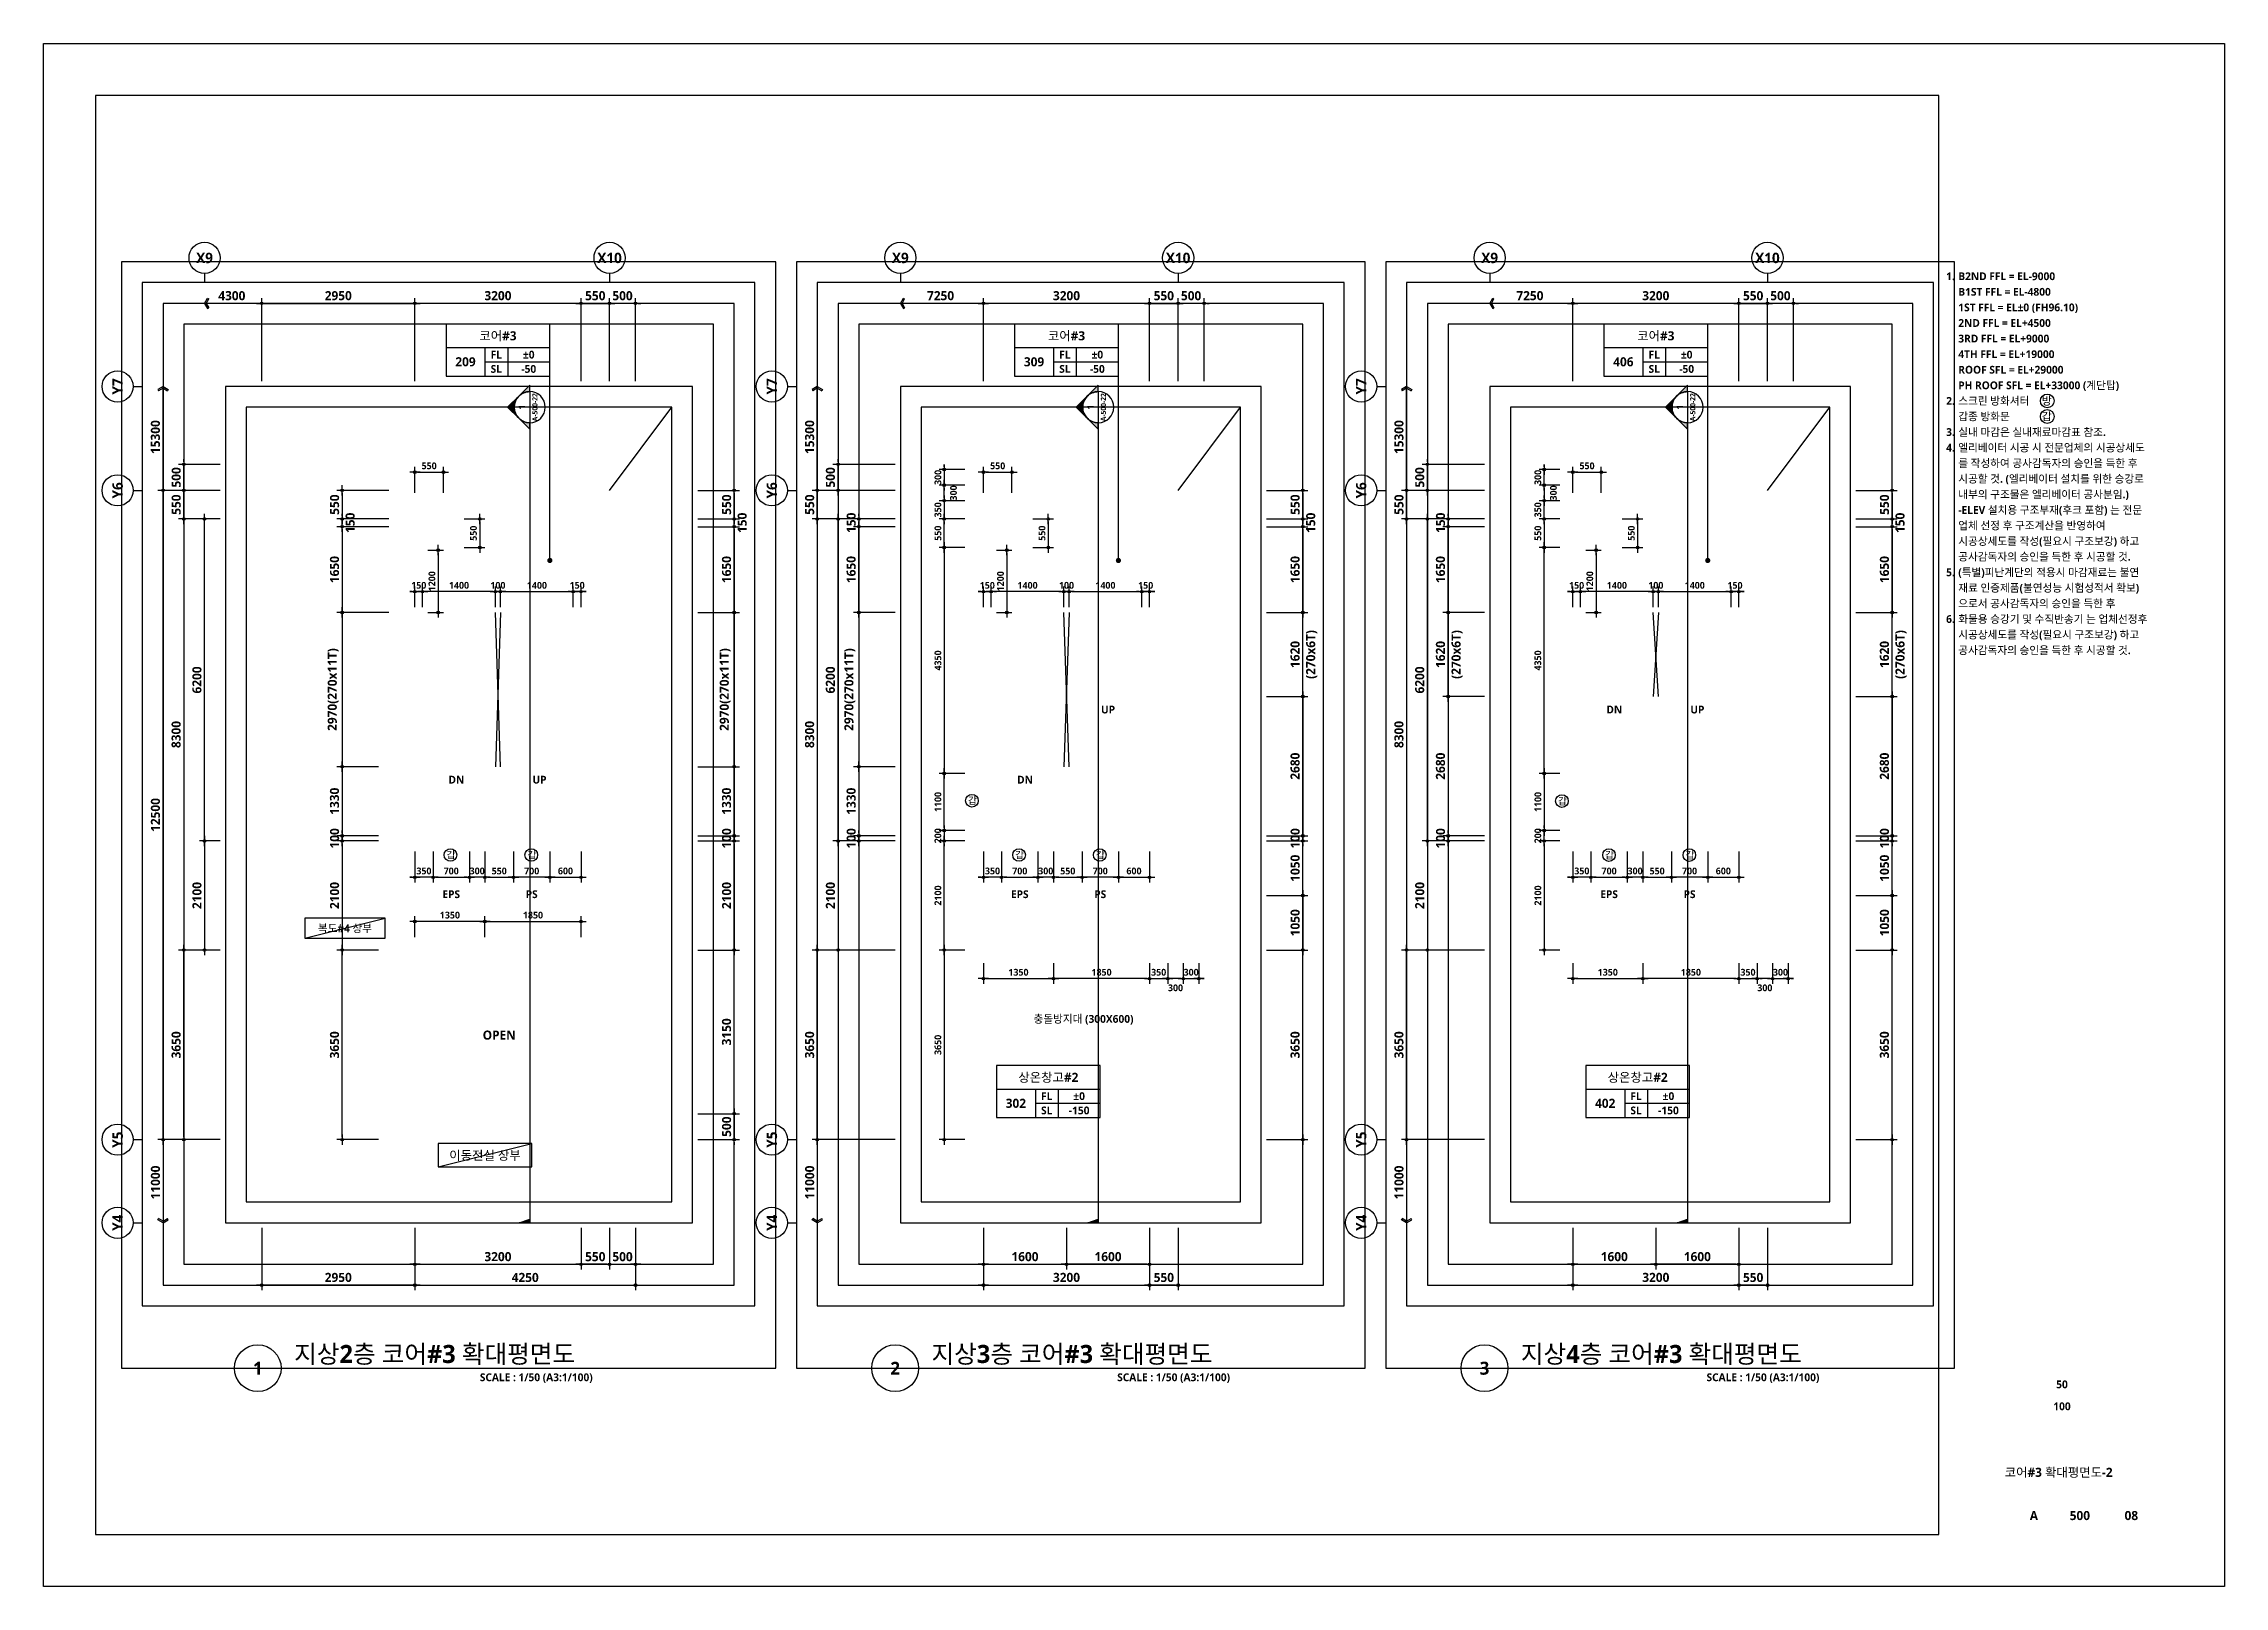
# Model space of a CAD drawing. Header units: millimetres. Extents: x -12482 to 126000, y 0 to 220200.
# Drawn here: x 42000 to 84000, y 59400 to 89100 of the extents above; entities that cross this region are included whole.
import ezdxf
from ezdxf.enums import TextEntityAlignment as Align

# ---------------------------------------------------------------- set-up
doc = ezdxf.new("R2010")
doc.units = ezdxf.units.MM
doc.header["$LTSCALE"] = 60
doc.linetypes.add('CEN', pattern=[62, 60, -1, 0, -1])
doc.layers.get('Defpoints').update_dxf_attribs({"color": 153})
for name, color, linetype in [('A-ANNO-DIM', 4, 'Continuous'), ('A-ANNO-GRA1', 7, 'Continuous'), ('A-ANNO-LEAD', 4, 'Continuous'), ('A-ANNO-NOTE', 7, 'Continuous'), ('A-ANNO-SYMB', 7, 'Continuous'), ('A-ANNO-TEXT1', 7, 'Continuous'), ('A-ANNO-TEXT2', 3, 'Continuous'), ('A-ANNO-TITL', 7, 'Continuous'), ('A-FLOR-OPEN-BELO', 6, 'CEN'), ('A-ST-AXIS-BUB', 7, 'Continuous'), ('A-ST-AXIS-DIM', 7, 'Continuous'), ('AA-MKXS', 3, 'Continuous'), ('AA-MKXX', 3, 'Continuous'), ('AA-XXXX-TXT1', 2, 'Continuous')]:
    doc.layers.add(name, color=color, linetype=linetype)
for name, color, linetype, plot in [('Defpoint', 161, 'Continuous', False), ('G(그리드1)', 185, 'Continuous', False), ('G(그리드2)', 235, 'Continuous', False)]:
    doc.layers.add(name, color=color, linetype=linetype, plot=plot)
doc.styles.add('2020음성 1차', font='NanumGothicBold.ttf')
doc.styles.add('SAMOO', font='romans.shx', dxfattribs={"bigfont": 'whgtxt.shx'})
doc.styles.add('SH_나눔', font='')
doc.styles.add('SH_대대리576', font='')
doc.styles.add('SH_진천_나눔', font='')
doc.styles.get('SH_나눔').set_extended_font_data('NanumGothic', bold=True)
doc.styles.get('SH_대대리576').set_extended_font_data('NanumGothic', bold=True)
doc.styles.get('SH_진천_나눔').set_extended_font_data('NanumGothic', bold=True)
doc.dimstyles.new('SHP 50', dxfattribs={"dimscale": 50, "dimtxt": 3.5, "dimasz": 1, "dimexe": 2, "dimexo": 2, "dimgap": 1, "dimtad": 1, "dimdec": 0, "dimzin": 0, "dimdsep": 46, "dimtxsty": 'SH_진천_나눔', "dimblk": 'DIMDOT', "dimcen": 0.09, "dimclrd": 256, "dimclre": 256, "dimclrt": 3, "dimadec": 0, "dimazin": 1, "dimtfac": 1, "dimtdec": 0, "dimtix": 1, "dimtmove": 2, "dimatfit": 0, "dimldrblk": 'DIMDOT', "dimfxl": 1, "dimtolj": 1, "dimtzin": 0, "dimlwd": -1, "dimlwe": -1, "dimarcsym": 0})
doc.dimstyles.new('SHP 50내부', dxfattribs={"dimscale": 50, "dimtxt": 2.6, "dimasz": 1, "dimexe": 2, "dimexo": 2, "dimgap": 1, "dimtad": 1, "dimdec": 0, "dimzin": 0, "dimdsep": 46, "dimtxsty": '2020음성 1차', "dimblk": 'DIMDOT', "dimcen": 0.09, "dimclrd": 256, "dimclre": 256, "dimclrt": 3, "dimadec": 0, "dimazin": 1, "dimtfac": 1, "dimtdec": 0, "dimtix": 1, "dimtmove": 2, "dimatfit": 0, "dimldrblk": 'DIMDOT', "dimfxl": 1, "dimtolj": 1, "dimtzin": 0, "dimlwd": -1, "dimlwe": -1, "dimarcsym": 0})

msp = doc.modelspace()

# ---------------------------------------------------------------- texts
at = {"layer": 'A-ANNO-TEXT1', "style": 'SH_진천_나눔'}
for s, height, p in [('X9', 200, (45100, 84975)), ('X10', 200, (52900, 84975)), ('X9', 200, (58500, 84975)), ('X10', 200, (63850, 84975)), ('X9', 200, (69850, 84975)), ('X10', 200, (75200, 84975)), ('UP', 150, (62500, 76280)), ('DN', 150, (72250, 76280)), ('UP', 150, (73850, 76280)), ('DN', 150, (49950, 74930)), ('UP', 150, (51550, 74930)), ('DN', 150, (60900, 74930)), ('EPS', 150, (49850, 72725)), ('PS', 150, (51400, 72725)), ('EPS', 150, (60800, 72725)), ('PS', 150, (62350, 72725)), ('EPS', 150, (72150, 72725)), ('PS', 150, (73700, 72725))]:
    msp.add_text(s, height=height, dxfattribs=at).set_placement(p, align=Align.MIDDLE_CENTER)
for s, p in [('Y7', (43425, 82500)), ('Y7', (56025, 82500)), ('Y7', (67375, 82500)), ('Y6', (43425, 80500)), ('Y6', (56025, 80500)), ('Y6', (67375, 80500)), ('Y5', (43425, 68000)), ('Y5', (56025, 68000)), ('Y5', (67375, 68000)), ('Y4', (43425, 66400)), ('Y4', (56025, 66400)), ('Y4', (67375, 66400))]:
    msp.add_text(s, height=200, rotation=90, dxfattribs=at).set_placement(p, align=Align.MIDDLE_CENTER)
at = {"layer": 'A-ANNO-TEXT1', "style": '2020음성 1차'}
msp.add_text('충돌방지대 (300X600)', height=150, dxfattribs=at).set_placement((62990.6, 70324.3), align=Align.MIDDLE_RIGHT)
at = {"layer": 'A-ANNO-TEXT1', "style": 'SH_진천_나눔'}
msp.add_text('OPEN', height=175, dxfattribs=at).set_placement((50775, 70012.5), align=Align.MIDDLE)
at = {"layer": 'A-ANNO-TEXT2', "style": 'SH_진천_나눔'}
for s, height, p in [('복도#4 상부', 150, (47803.5, 72071.1)), ('이동전실 상부', 175, (50500, 67700))]:
    msp.add_text(s, height=height, dxfattribs=at).set_placement(p, align=Align.MIDDLE)
at = {"layer": 'A-ANNO-TITL', "style": 'SH_진천_나눔'}
for s, height, p in [('50', 150, (80872.6, 63288.9)), ('100', 150, (80872.6, 62866.7)), (' 코어#3 확대평면도-2', 175, (80778.4, 61598.6)), ('A', 175, (80331.3, 60763.5)), ('500', 175, (81216.8, 60763.5)), ('08', 175, (82207.9, 60763.5))]:
    msp.add_text(s, height=height, dxfattribs=at).set_placement(p, align=Align.MIDDLE)
at = {"layer": 'A-ST-AXIS-DIM', "color": 3, "char_height": 175, "attachment_point": 5, "style": 'SH_진천_나눔'}
for s, insert in [('\\A1;4300', (45625, 84246.6)), ('\\A1;7250', (59275, 84246.6)), ('\\A1;7250', (70625, 84246.6))]:
    msp.add_mtext(s, dxfattribs=dict(at, insert=insert))
at = {"layer": 'A-ST-AXIS-DIM', "color": 3, "char_height": 175, "attachment_point": 5, "rotation": 90, "style": 'SH_진천_나눔'}
for s, insert in [('\\A1;15300', (44153.4, 81525)), ('\\A1;15300', (56753.4, 81525)), ('\\A1;15300', (68103.4, 81525)), ('\\A1;11000', (44154, 67175)), ('\\A1;11000', (56754, 67175)), ('\\A1;11000', (68104, 67175))]:
    msp.add_mtext(s, dxfattribs=dict(at, insert=insert))

# ---------------------------------------------------------------- blocks, each defined once
blk = doc.blocks.new('*U13165')
at = {"layer": 'A-ANNO-TITL'}
blk.add_line((0, 0), (6250, 0), dxfattribs=at)
blk.add_circle((-450, 0), 450, dxfattribs=at)
at = {"layer": 'AA-XXXX-TXT1', "style": 'SH_진천_나눔'}
blk.add_attdef('DWG.TITLE', (250, 100), '', height=350, dxfattribs=at)
at = {"layer": 'AA-XXXX-TXT1', "color": 7, "style": 'SH_진천_나눔'}
blk.add_attdef('NO1', text='', height=300, dxfattribs=at).set_placement((-450, 0), align=Align.MIDDLE)
at = {"layer": 'AA-XXXX-TXT1', "style": 'SH_진천_나눔'}
blk.add_attdef('SCALE', text='', height=150, dxfattribs=at).set_placement((6000, -100), align=Align.TOP_RIGHT)
blk = doc.blocks.new('DIMDOT')
at = {"color": 0}
blk.add_line((-2, 0), (2, 0), dxfattribs=at)
for radius in [0.5, 0.25]:
    blk.add_circle((0, 0), radius, dxfattribs=at)
blk = doc.blocks.new('*D17189')
at = {"layer": 'A-ST-AXIS-DIM'}
for p, q in [((46200, 82600), (46200, 84200)), ((46250, 84100), (49100, 84100)), ((49150, 82600), (49150, 84200))]:
    blk.add_line(p, q, dxfattribs=at)
at = {"layer": 'Defpoints', "color": 0}
for p in [(49150, 84100), (46200, 82500), (49150, 82500)]:
    blk.add_point(p, dxfattribs=at)
at = {"layer": 'A-ST-AXIS-DIM', "linetype": 'ByBlock', "xscale": 50, "yscale": 50, "zscale": 50, "rotation": 180}
blk.add_blockref('DIMDOT', (46200, 84100), dxfattribs=at)
at = {"layer": 'A-ST-AXIS-DIM', "linetype": 'ByBlock', "xscale": 50, "yscale": 50, "zscale": 50}
blk.add_blockref('DIMDOT', (49150, 84100), dxfattribs=at)
at = {"layer": 'A-ST-AXIS-DIM', "color": 3, "insert": (47675, 84247), "char_height": 175, "attachment_point": 5, "style": 'SH_진천_나눔'}
blk.add_mtext('\\A1;2950', dxfattribs=at)
blk = doc.blocks.new('*D17190')
at = {"layer": 'A-ST-AXIS-DIM'}
for p, q in [((49150, 82600), (49150, 84200)), ((52300, 84100), (49200, 84100)), ((52350, 82600), (52350, 84200))]:
    blk.add_line(p, q, dxfattribs=at)
at = {"layer": 'Defpoints', "color": 0}
for p in [(49150, 84100), (49150, 82500), (52350, 82500)]:
    blk.add_point(p, dxfattribs=at)
at = {"layer": 'A-ST-AXIS-DIM', "linetype": 'ByBlock', "xscale": 50, "yscale": 50, "zscale": 50, "rotation": 180}
blk.add_blockref('DIMDOT', (49150, 84100), dxfattribs=at)
at = {"layer": 'A-ST-AXIS-DIM', "linetype": 'ByBlock', "xscale": 50, "yscale": 50, "zscale": 50}
blk.add_blockref('DIMDOT', (52350, 84100), dxfattribs=at)
at = {"layer": 'A-ST-AXIS-DIM', "color": 3, "insert": (50750, 84247), "char_height": 175, "attachment_point": 5, "style": 'SH_진천_나눔'}
blk.add_mtext('\\A1;3200', dxfattribs=at)
blk = doc.blocks.new('*D17191')
at = {"layer": 'A-ST-AXIS-DIM'}
for p, q in [((52350, 82600), (52350, 84200)), ((52400, 84100), (52850, 84100)), ((52900, 82600), (52900, 84200))]:
    blk.add_line(p, q, dxfattribs=at)
at = {"layer": 'Defpoints', "color": 0}
for p in [(52900, 84100), (52350, 82500), (52900, 82500)]:
    blk.add_point(p, dxfattribs=at)
at = {"layer": 'A-ST-AXIS-DIM', "linetype": 'ByBlock', "xscale": 50, "yscale": 50, "zscale": 50, "rotation": 180}
blk.add_blockref('DIMDOT', (52350, 84100), dxfattribs=at)
at = {"layer": 'A-ST-AXIS-DIM', "linetype": 'ByBlock', "xscale": 50, "yscale": 50, "zscale": 50}
blk.add_blockref('DIMDOT', (52900, 84100), dxfattribs=at)
at = {"layer": 'A-ST-AXIS-DIM', "color": 3, "insert": (52625, 84246), "char_height": 175, "attachment_point": 5, "style": 'SH_진천_나눔'}
blk.add_mtext('\\A1;550', dxfattribs=at)
blk = doc.blocks.new('A-ST-AXIS-BUB-1')
at = {"layer": 'A-ST-AXIS-BUB'}
blk.add_line((0, 350), (0, 0), dxfattribs=at)
blk.add_circle((0, 950), 600, dxfattribs=at)
blk = doc.blocks.new('arrow1')
at = {"color": 0}
for p, q in [((0, 0), (0.29, 0.5)), ((0, 0), (0.29, -0.5)), ((0.16, 0), (0.41, 0.43)), ((0.16, 0), (0.41, -0.43)), ((0.29, 0.5), (0.41, 0.43)), ((0.29, -0.5), (0.41, -0.43))]:
    blk.add_line(p, q, dxfattribs=at)
blk = doc.blocks.new('*D17192')
at = {"layer": 'A-ST-AXIS-DIM'}
for p, q in [((45400, 80500), (44200, 80500)), ((44300, 68050), (44300, 80450)), ((45400, 68000), (44200, 68000))]:
    blk.add_line(p, q, dxfattribs=at)
at = {"layer": 'Defpoints', "color": 0}
for p in [(44300, 80500), (45500, 80500), (45500, 68000)]:
    blk.add_point(p, dxfattribs=at)
at = {"layer": 'A-ST-AXIS-DIM', "linetype": 'ByBlock', "xscale": 50, "yscale": 50, "zscale": 50}
for p, rotation in [((44300, 80500), 90), ((44300, 68000), 270)]:
    blk.add_blockref('DIMDOT', p, dxfattribs=dict(at, rotation=rotation))
at = {"layer": 'A-ST-AXIS-DIM', "color": 3, "insert": (44154, 74250), "char_height": 175, "attachment_point": 5, "rotation": 90, "style": 'SH_진천_나눔'}
blk.add_mtext('\\A1;12500', dxfattribs=at)
blk = doc.blocks.new('*D17193')
at = {"layer": 'A-ST-AXIS-DIM'}
for p, q in [((45400, 79950), (44600, 79950)), ((44700, 79900), (44700, 71700)), ((45400, 71650), (44600, 71650))]:
    blk.add_line(p, q, dxfattribs=at)
at = {"layer": 'Defpoints', "color": 0}
for p in [(45500, 79950), (44700, 71650), (45500, 71650)]:
    blk.add_point(p, dxfattribs=at)
at = {"layer": 'A-ST-AXIS-DIM', "linetype": 'ByBlock', "xscale": 50, "yscale": 50, "zscale": 50}
for p, rotation in [((44700, 79950), 90), ((44700, 71650), 270)]:
    blk.add_blockref('DIMDOT', p, dxfattribs=dict(at, rotation=rotation))
at = {"layer": 'A-ST-AXIS-DIM', "color": 3, "insert": (44553, 75800), "char_height": 175, "attachment_point": 5, "rotation": 90, "style": 'SH_진천_나눔'}
blk.add_mtext('\\A1;8300', dxfattribs=at)
blk = doc.blocks.new('*D17194')
at = {"layer": 'A-ST-AXIS-DIM'}
for p, q in [((45400, 80500), (44600, 80500)), ((44700, 80000), (44700, 80450)), ((45400, 79950), (44600, 79950))]:
    blk.add_line(p, q, dxfattribs=at)
at = {"layer": 'Defpoints', "color": 0}
for p in [(44700, 80500), (45500, 80500), (45500, 79950)]:
    blk.add_point(p, dxfattribs=at)
at = {"layer": 'A-ST-AXIS-DIM', "linetype": 'ByBlock', "xscale": 50, "yscale": 50, "zscale": 50}
for p, rotation in [((44700, 80500), 90), ((44700, 79950), 270)]:
    blk.add_blockref('DIMDOT', p, dxfattribs=dict(at, rotation=rotation))
at = {"layer": 'A-ST-AXIS-DIM', "color": 3, "insert": (44554, 80225), "char_height": 175, "attachment_point": 5, "rotation": 90, "style": 'SH_진천_나눔'}
blk.add_mtext('\\A1;550', dxfattribs=at)
blk = doc.blocks.new('*D17195')
at = {"layer": 'A-ST-AXIS-DIM'}
for p, q in [((45400, 71650), (44600, 71650)), ((44700, 68050), (44700, 71600)), ((45400, 68000), (44600, 68000))]:
    blk.add_line(p, q, dxfattribs=at)
at = {"layer": 'Defpoints', "color": 0}
for p in [(44700, 71650), (45500, 71650), (45500, 68000)]:
    blk.add_point(p, dxfattribs=at)
at = {"layer": 'A-ST-AXIS-DIM', "linetype": 'ByBlock', "xscale": 50, "yscale": 50, "zscale": 50}
for p, rotation in [((44700, 71650), 90), ((44700, 68000), 270)]:
    blk.add_blockref('DIMDOT', p, dxfattribs=dict(at, rotation=rotation))
at = {"layer": 'A-ST-AXIS-DIM', "color": 3, "insert": (44553, 69825), "char_height": 175, "attachment_point": 5, "rotation": 90, "style": 'SH_진천_나눔'}
blk.add_mtext('\\A1;3650', dxfattribs=at)
blk = doc.blocks.new('*D17196')
at = {"layer": 'A-ST-AXIS-DIM'}
for p, q in [((45400, 73750), (45000, 73750)), ((45100, 73700), (45100, 71700)), ((45400, 71650), (45000, 71650))]:
    blk.add_line(p, q, dxfattribs=at)
at = {"layer": 'Defpoints', "color": 0}
for p in [(45500, 73750), (45100, 71650), (45500, 71650)]:
    blk.add_point(p, dxfattribs=at)
at = {"layer": 'A-ST-AXIS-DIM', "linetype": 'ByBlock', "xscale": 50, "yscale": 50, "zscale": 50}
for p, rotation in [((45100, 73750), 90), ((45100, 71650), 270)]:
    blk.add_blockref('DIMDOT', p, dxfattribs=dict(at, rotation=rotation))
at = {"layer": 'A-ST-AXIS-DIM', "color": 3, "insert": (44954, 72700), "char_height": 175, "attachment_point": 5, "rotation": 90, "style": 'SH_진천_나눔'}
blk.add_mtext('\\A1;2100', dxfattribs=at)
blk = doc.blocks.new('*D17197')
at = {"layer": 'A-ST-AXIS-DIM'}
for p, q in [((45400, 79950), (45000, 79950)), ((45100, 73800), (45100, 79900)), ((45400, 73750), (45000, 73750))]:
    blk.add_line(p, q, dxfattribs=at)
at = {"layer": 'Defpoints', "color": 0}
for p in [(45100, 79950), (45500, 79950), (45500, 73750)]:
    blk.add_point(p, dxfattribs=at)
at = {"layer": 'A-ST-AXIS-DIM', "linetype": 'ByBlock', "xscale": 50, "yscale": 50, "zscale": 50}
for p, rotation in [((45100, 79950), 90), ((45100, 73750), 270)]:
    blk.add_blockref('DIMDOT', p, dxfattribs=dict(at, rotation=rotation))
at = {"layer": 'A-ST-AXIS-DIM', "color": 3, "insert": (44953, 76850), "char_height": 175, "attachment_point": 5, "rotation": 90, "style": 'SH_진천_나눔'}
blk.add_mtext('\\A1;6200', dxfattribs=at)
blk = doc.blocks.new('*D17198')
at = {"layer": 'A-ST-AXIS-DIM'}
for p, q in [((60100, 82600), (60100, 84200)), ((63250, 84100), (60150, 84100)), ((63300, 82600), (63300, 84200))]:
    blk.add_line(p, q, dxfattribs=at)
at = {"layer": 'Defpoints', "color": 0}
for p in [(60100, 84100), (60100, 82500), (63300, 82500)]:
    blk.add_point(p, dxfattribs=at)
at = {"layer": 'A-ST-AXIS-DIM', "linetype": 'ByBlock', "xscale": 50, "yscale": 50, "zscale": 50, "rotation": 180}
blk.add_blockref('DIMDOT', (60100, 84100), dxfattribs=at)
at = {"layer": 'A-ST-AXIS-DIM', "linetype": 'ByBlock', "xscale": 50, "yscale": 50, "zscale": 50}
blk.add_blockref('DIMDOT', (63300, 84100), dxfattribs=at)
at = {"layer": 'A-ST-AXIS-DIM', "color": 3, "insert": (61700, 84247), "char_height": 175, "attachment_point": 5, "style": 'SH_진천_나눔'}
blk.add_mtext('\\A1;3200', dxfattribs=at)
blk = doc.blocks.new('*D17199')
at = {"layer": 'A-ST-AXIS-DIM'}
for p, q in [((63300, 82600), (63300, 84200)), ((63350, 84100), (63800, 84100)), ((63850, 82600), (63850, 84200))]:
    blk.add_line(p, q, dxfattribs=at)
at = {"layer": 'Defpoints', "color": 0}
for p in [(63850, 84100), (63300, 82500), (63850, 82500)]:
    blk.add_point(p, dxfattribs=at)
at = {"layer": 'A-ST-AXIS-DIM', "linetype": 'ByBlock', "xscale": 50, "yscale": 50, "zscale": 50, "rotation": 180}
blk.add_blockref('DIMDOT', (63300, 84100), dxfattribs=at)
at = {"layer": 'A-ST-AXIS-DIM', "linetype": 'ByBlock', "xscale": 50, "yscale": 50, "zscale": 50}
blk.add_blockref('DIMDOT', (63850, 84100), dxfattribs=at)
at = {"layer": 'A-ST-AXIS-DIM', "color": 3, "insert": (63575, 84246), "char_height": 175, "attachment_point": 5, "style": 'SH_진천_나눔'}
blk.add_mtext('\\A1;550', dxfattribs=at)
blk = doc.blocks.new('*D17200')
at = {"layer": 'A-ST-AXIS-DIM'}
for p, q in [((58400, 79950), (56800, 79950)), ((56900, 79900), (56900, 71700)), ((58400, 71650), (56800, 71650))]:
    blk.add_line(p, q, dxfattribs=at)
at = {"layer": 'Defpoints', "color": 0}
for p in [(58500, 79950), (56900, 71650), (58500, 71650)]:
    blk.add_point(p, dxfattribs=at)
at = {"layer": 'A-ST-AXIS-DIM', "linetype": 'ByBlock', "xscale": 50, "yscale": 50, "zscale": 50}
for p, rotation in [((56900, 79950), 90), ((56900, 71650), 270)]:
    blk.add_blockref('DIMDOT', p, dxfattribs=dict(at, rotation=rotation))
at = {"layer": 'A-ST-AXIS-DIM', "color": 3, "insert": (56753, 75800), "char_height": 175, "attachment_point": 5, "rotation": 90, "style": 'SH_진천_나눔'}
blk.add_mtext('\\A1;8300', dxfattribs=at)
blk = doc.blocks.new('*D17201')
at = {"layer": 'A-ST-AXIS-DIM'}
for p, q in [((58400, 80500), (56800, 80500)), ((56900, 80000), (56900, 80450)), ((58400, 79950), (56800, 79950))]:
    blk.add_line(p, q, dxfattribs=at)
at = {"layer": 'Defpoints', "color": 0}
for p in [(56900, 80500), (58500, 80500), (58500, 79950)]:
    blk.add_point(p, dxfattribs=at)
at = {"layer": 'A-ST-AXIS-DIM', "linetype": 'ByBlock', "xscale": 50, "yscale": 50, "zscale": 50}
for p, rotation in [((56900, 80500), 90), ((56900, 79950), 270)]:
    blk.add_blockref('DIMDOT', p, dxfattribs=dict(at, rotation=rotation))
at = {"layer": 'A-ST-AXIS-DIM', "color": 3, "insert": (56754, 80225), "char_height": 175, "attachment_point": 5, "rotation": 90, "style": 'SH_진천_나눔'}
blk.add_mtext('\\A1;550', dxfattribs=at)
blk = doc.blocks.new('*D17202')
at = {"layer": 'A-ST-AXIS-DIM'}
for p, q in [((58400, 71650), (56800, 71650)), ((56900, 68050), (56900, 71600)), ((58400, 68000), (56800, 68000))]:
    blk.add_line(p, q, dxfattribs=at)
at = {"layer": 'Defpoints', "color": 0}
for p in [(56900, 71650), (58500, 71650), (58500, 68000)]:
    blk.add_point(p, dxfattribs=at)
at = {"layer": 'A-ST-AXIS-DIM', "linetype": 'ByBlock', "xscale": 50, "yscale": 50, "zscale": 50}
for p, rotation in [((56900, 71650), 90), ((56900, 68000), 270)]:
    blk.add_blockref('DIMDOT', p, dxfattribs=dict(at, rotation=rotation))
at = {"layer": 'A-ST-AXIS-DIM', "color": 3, "insert": (56753, 69825), "char_height": 175, "attachment_point": 5, "rotation": 90, "style": 'SH_진천_나눔'}
blk.add_mtext('\\A1;3650', dxfattribs=at)
blk = doc.blocks.new('*D17203')
at = {"layer": 'A-ST-AXIS-DIM'}
for p, q in [((58400, 73750), (57200, 73750)), ((57300, 73700), (57300, 71700)), ((58400, 71650), (57200, 71650))]:
    blk.add_line(p, q, dxfattribs=at)
at = {"layer": 'Defpoints', "color": 0}
for p in [(58500, 73750), (57300, 71650), (58500, 71650)]:
    blk.add_point(p, dxfattribs=at)
at = {"layer": 'A-ST-AXIS-DIM', "linetype": 'ByBlock', "xscale": 50, "yscale": 50, "zscale": 50}
for p, rotation in [((57300, 73750), 90), ((57300, 71650), 270)]:
    blk.add_blockref('DIMDOT', p, dxfattribs=dict(at, rotation=rotation))
at = {"layer": 'A-ST-AXIS-DIM', "color": 3, "insert": (57154, 72700), "char_height": 175, "attachment_point": 5, "rotation": 90, "style": 'SH_진천_나눔'}
blk.add_mtext('\\A1;2100', dxfattribs=at)
blk = doc.blocks.new('*D17204')
at = {"layer": 'A-ST-AXIS-DIM'}
for p, q in [((58400, 79950), (57200, 79950)), ((57300, 73800), (57300, 79900)), ((58400, 73750), (57200, 73750))]:
    blk.add_line(p, q, dxfattribs=at)
at = {"layer": 'Defpoints', "color": 0}
for p in [(57300, 79950), (58500, 79950), (58500, 73750)]:
    blk.add_point(p, dxfattribs=at)
at = {"layer": 'A-ST-AXIS-DIM', "linetype": 'ByBlock', "xscale": 50, "yscale": 50, "zscale": 50}
for p, rotation in [((57300, 79950), 90), ((57300, 73750), 270)]:
    blk.add_blockref('DIMDOT', p, dxfattribs=dict(at, rotation=rotation))
at = {"layer": 'A-ST-AXIS-DIM', "color": 3, "insert": (57153, 76850), "char_height": 175, "attachment_point": 5, "rotation": 90, "style": 'SH_진천_나눔'}
blk.add_mtext('\\A1;6200', dxfattribs=at)
blk = doc.blocks.new('*D17205')
at = {"layer": 'A-ST-AXIS-DIM'}
for p, q in [((71450, 82600), (71450, 84200)), ((74600, 84100), (71500, 84100)), ((74650, 82600), (74650, 84200))]:
    blk.add_line(p, q, dxfattribs=at)
at = {"layer": 'Defpoints', "color": 0}
for p in [(71450, 84100), (71450, 82500), (74650, 82500)]:
    blk.add_point(p, dxfattribs=at)
at = {"layer": 'A-ST-AXIS-DIM', "linetype": 'ByBlock', "xscale": 50, "yscale": 50, "zscale": 50, "rotation": 180}
blk.add_blockref('DIMDOT', (71450, 84100), dxfattribs=at)
at = {"layer": 'A-ST-AXIS-DIM', "linetype": 'ByBlock', "xscale": 50, "yscale": 50, "zscale": 50}
blk.add_blockref('DIMDOT', (74650, 84100), dxfattribs=at)
at = {"layer": 'A-ST-AXIS-DIM', "color": 3, "insert": (73050, 84247), "char_height": 175, "attachment_point": 5, "style": 'SH_진천_나눔'}
blk.add_mtext('\\A1;3200', dxfattribs=at)
blk = doc.blocks.new('*D17206')
at = {"layer": 'A-ST-AXIS-DIM'}
for p, q in [((74650, 82600), (74650, 84200)), ((74700, 84100), (75150, 84100)), ((75200, 82600), (75200, 84200))]:
    blk.add_line(p, q, dxfattribs=at)
at = {"layer": 'Defpoints', "color": 0}
for p in [(75200, 84100), (74650, 82500), (75200, 82500)]:
    blk.add_point(p, dxfattribs=at)
at = {"layer": 'A-ST-AXIS-DIM', "linetype": 'ByBlock', "xscale": 50, "yscale": 50, "zscale": 50, "rotation": 180}
blk.add_blockref('DIMDOT', (74650, 84100), dxfattribs=at)
at = {"layer": 'A-ST-AXIS-DIM', "linetype": 'ByBlock', "xscale": 50, "yscale": 50, "zscale": 50}
blk.add_blockref('DIMDOT', (75200, 84100), dxfattribs=at)
at = {"layer": 'A-ST-AXIS-DIM', "color": 3, "insert": (74925, 84246), "char_height": 175, "attachment_point": 5, "style": 'SH_진천_나눔'}
blk.add_mtext('\\A1;550', dxfattribs=at)
blk = doc.blocks.new('*D17207')
at = {"layer": 'A-ST-AXIS-DIM'}
for p, q in [((69750, 79950), (68150, 79950)), ((68250, 79900), (68250, 71700)), ((69750, 71650), (68150, 71650))]:
    blk.add_line(p, q, dxfattribs=at)
at = {"layer": 'Defpoints', "color": 0}
for p in [(69850, 79950), (68250, 71650), (69850, 71650)]:
    blk.add_point(p, dxfattribs=at)
at = {"layer": 'A-ST-AXIS-DIM', "linetype": 'ByBlock', "xscale": 50, "yscale": 50, "zscale": 50}
for p, rotation in [((68250, 79950), 90), ((68250, 71650), 270)]:
    blk.add_blockref('DIMDOT', p, dxfattribs=dict(at, rotation=rotation))
at = {"layer": 'A-ST-AXIS-DIM', "color": 3, "insert": (68103, 75800), "char_height": 175, "attachment_point": 5, "rotation": 90, "style": 'SH_진천_나눔'}
blk.add_mtext('\\A1;8300', dxfattribs=at)
blk = doc.blocks.new('*D17208')
at = {"layer": 'A-ST-AXIS-DIM'}
for p, q in [((69750, 80500), (68150, 80500)), ((68250, 80000), (68250, 80450)), ((69750, 79950), (68150, 79950))]:
    blk.add_line(p, q, dxfattribs=at)
at = {"layer": 'Defpoints', "color": 0}
for p in [(68250, 80500), (69850, 80500), (69850, 79950)]:
    blk.add_point(p, dxfattribs=at)
at = {"layer": 'A-ST-AXIS-DIM', "linetype": 'ByBlock', "xscale": 50, "yscale": 50, "zscale": 50}
for p, rotation in [((68250, 80500), 90), ((68250, 79950), 270)]:
    blk.add_blockref('DIMDOT', p, dxfattribs=dict(at, rotation=rotation))
at = {"layer": 'A-ST-AXIS-DIM', "color": 3, "insert": (68104, 80225), "char_height": 175, "attachment_point": 5, "rotation": 90, "style": 'SH_진천_나눔'}
blk.add_mtext('\\A1;550', dxfattribs=at)
blk = doc.blocks.new('*D17209')
at = {"layer": 'A-ST-AXIS-DIM'}
for p, q in [((69750, 71650), (68150, 71650)), ((68250, 68050), (68250, 71600)), ((69750, 68000), (68150, 68000))]:
    blk.add_line(p, q, dxfattribs=at)
at = {"layer": 'Defpoints', "color": 0}
for p in [(68250, 71650), (69850, 71650), (69850, 68000)]:
    blk.add_point(p, dxfattribs=at)
at = {"layer": 'A-ST-AXIS-DIM', "linetype": 'ByBlock', "xscale": 50, "yscale": 50, "zscale": 50}
for p, rotation in [((68250, 71650), 90), ((68250, 68000), 270)]:
    blk.add_blockref('DIMDOT', p, dxfattribs=dict(at, rotation=rotation))
at = {"layer": 'A-ST-AXIS-DIM', "color": 3, "insert": (68103, 69825), "char_height": 175, "attachment_point": 5, "rotation": 90, "style": 'SH_진천_나눔'}
blk.add_mtext('\\A1;3650', dxfattribs=at)
blk = doc.blocks.new('*D17210')
at = {"layer": 'A-ST-AXIS-DIM'}
for p, q in [((69750, 73750), (68550, 73750)), ((68650, 73700), (68650, 71700)), ((69750, 71650), (68550, 71650))]:
    blk.add_line(p, q, dxfattribs=at)
at = {"layer": 'Defpoints', "color": 0}
for p in [(69850, 73750), (68650, 71650), (69850, 71650)]:
    blk.add_point(p, dxfattribs=at)
at = {"layer": 'A-ST-AXIS-DIM', "linetype": 'ByBlock', "xscale": 50, "yscale": 50, "zscale": 50}
for p, rotation in [((68650, 73750), 90), ((68650, 71650), 270)]:
    blk.add_blockref('DIMDOT', p, dxfattribs=dict(at, rotation=rotation))
at = {"layer": 'A-ST-AXIS-DIM', "color": 3, "insert": (68504, 72700), "char_height": 175, "attachment_point": 5, "rotation": 90, "style": 'SH_진천_나눔'}
blk.add_mtext('\\A1;2100', dxfattribs=at)
blk = doc.blocks.new('*D17211')
at = {"layer": 'A-ST-AXIS-DIM'}
for p, q in [((69750, 79950), (68550, 79950)), ((68650, 73800), (68650, 79900)), ((69750, 73750), (68550, 73750))]:
    blk.add_line(p, q, dxfattribs=at)
at = {"layer": 'Defpoints', "color": 0}
for p in [(68650, 79950), (69850, 79950), (69850, 73750)]:
    blk.add_point(p, dxfattribs=at)
at = {"layer": 'A-ST-AXIS-DIM', "linetype": 'ByBlock', "xscale": 50, "yscale": 50, "zscale": 50}
for p, rotation in [((68650, 79950), 90), ((68650, 73750), 270)]:
    blk.add_blockref('DIMDOT', p, dxfattribs=dict(at, rotation=rotation))
at = {"layer": 'A-ST-AXIS-DIM', "color": 3, "insert": (68503, 76850), "char_height": 175, "attachment_point": 5, "rotation": 90, "style": 'SH_진천_나눔'}
blk.add_mtext('\\A1;6200', dxfattribs=at)
blk = doc.blocks.new('G$C9D92D8A7')
at = {"layer": 'A-ANNO-GRA1'}
for p, q in [((0, 11), (40, 11)), ((15, 11), (15, 0)), ((23.75, 11), (23.75, 0)), ((15, 5.5), (40, 5.5))]:
    blk.add_line(p, q, dxfattribs=at)
blk.add_lwpolyline([(0, 20), (0, 0), (40, 0), (40, 20)], close=True, dxfattribs=at)
at = {"style": '2020음성 1차'}
for tag, height, p in [('실명', 3.5, (20, 15.5)), ('마감레벨', 3, (31.875, 8.25)), ('실번호', 3.5, (7.5, 5.5)), ('구조레벨', 3, (31.875, 2.75))]:
    blk.add_attdef(tag, text='', height=height, dxfattribs=at).set_placement(p, align=Align.MIDDLE_CENTER)
at = {"layer": 'A-ANNO-TEXT1', "style": 'SH_나눔'}
for s, p in [('FL', (19.375, 8.25)), ('SL', (19.375, 2.75))]:
    blk.add_text(s, height=3, dxfattribs=at).set_placement(p, align=Align.MIDDLE)
blk = doc.blocks.new('*D18084')
at = {"layer": 'A-ST-AXIS-DIM'}
for p, q in [((49150, 66300), (49150, 65100)), ((53400, 66300), (53400, 65100)), ((49200, 65200), (53350, 65200))]:
    blk.add_line(p, q, dxfattribs=at)
at = {"layer": 'Defpoints', "color": 0}
for p in [(49150, 66400), (53400, 66400), (53400, 65200)]:
    blk.add_point(p, dxfattribs=at)
at = {"layer": 'A-ST-AXIS-DIM', "linetype": 'ByBlock', "xscale": 50, "yscale": 50, "zscale": 50, "rotation": 180}
blk.add_blockref('DIMDOT', (49150, 65200), dxfattribs=at)
at = {"layer": 'A-ST-AXIS-DIM', "linetype": 'ByBlock', "xscale": 50, "yscale": 50, "zscale": 50}
blk.add_blockref('DIMDOT', (53400, 65200), dxfattribs=at)
at = {"layer": 'A-ST-AXIS-DIM', "color": 3, "insert": (51275, 65346), "char_height": 175, "attachment_point": 5, "style": 'SH_진천_나눔'}
blk.add_mtext('\\A1;4250', dxfattribs=at)
blk = doc.blocks.new('*D18085')
at = {"layer": 'A-ST-AXIS-DIM'}
for p, q in [((46200, 66300), (46200, 65100)), ((49150, 66300), (49150, 65100)), ((49100, 65200), (46250, 65200))]:
    blk.add_line(p, q, dxfattribs=at)
at = {"layer": 'Defpoints', "color": 0}
for p in [(46200, 66400), (49150, 66400), (46200, 65200)]:
    blk.add_point(p, dxfattribs=at)
at = {"layer": 'A-ST-AXIS-DIM', "linetype": 'ByBlock', "xscale": 50, "yscale": 50, "zscale": 50, "rotation": 180}
blk.add_blockref('DIMDOT', (46200, 65200), dxfattribs=at)
at = {"layer": 'A-ST-AXIS-DIM', "linetype": 'ByBlock', "xscale": 50, "yscale": 50, "zscale": 50}
blk.add_blockref('DIMDOT', (49150, 65200), dxfattribs=at)
at = {"layer": 'A-ST-AXIS-DIM', "color": 3, "insert": (47675, 65347), "char_height": 175, "attachment_point": 5, "style": 'SH_진천_나눔'}
blk.add_mtext('\\A1;2950', dxfattribs=at)
blk = doc.blocks.new('*D18086')
at = {"layer": 'A-ST-AXIS-DIM'}
for p, q in [((52900, 66300), (52900, 65500)), ((53400, 66300), (53400, 65500)), ((52850, 65600), (52800, 65600)), ((52900, 65600), (53400, 65600)), ((53450, 65600), (53500, 65600))]:
    blk.add_line(p, q, dxfattribs=at)
at = {"layer": 'Defpoints', "color": 0}
for p in [(52900, 66400), (53400, 66400), (53400, 65600)]:
    blk.add_point(p, dxfattribs=at)
at = {"layer": 'A-ST-AXIS-DIM', "linetype": 'ByBlock', "xscale": 50, "yscale": 50, "zscale": 50}
blk.add_blockref('DIMDOT', (52900, 65600), dxfattribs=at)
at = {"layer": 'A-ST-AXIS-DIM', "linetype": 'ByBlock', "xscale": 50, "yscale": 50, "zscale": 50, "rotation": 180}
blk.add_blockref('DIMDOT', (53400, 65600), dxfattribs=at)
at = {"layer": 'A-ST-AXIS-DIM', "color": 3, "insert": (53150, 65746), "char_height": 175, "attachment_point": 5, "style": 'SH_진천_나눔'}
blk.add_mtext('\\A1;500', dxfattribs=at)
blk = doc.blocks.new('*D18087')
at = {"layer": 'A-ST-AXIS-DIM'}
for p, q in [((49150, 66300), (49150, 65500)), ((52350, 66300), (52350, 65500)), ((49200, 65600), (52300, 65600))]:
    blk.add_line(p, q, dxfattribs=at)
at = {"layer": 'Defpoints', "color": 0}
for p in [(49150, 66400), (52350, 66400), (52350, 65600)]:
    blk.add_point(p, dxfattribs=at)
at = {"layer": 'A-ST-AXIS-DIM', "linetype": 'ByBlock', "xscale": 50, "yscale": 50, "zscale": 50, "rotation": 180}
blk.add_blockref('DIMDOT', (49150, 65600), dxfattribs=at)
at = {"layer": 'A-ST-AXIS-DIM', "linetype": 'ByBlock', "xscale": 50, "yscale": 50, "zscale": 50}
blk.add_blockref('DIMDOT', (52350, 65600), dxfattribs=at)
at = {"layer": 'A-ST-AXIS-DIM', "color": 3, "insert": (50750, 65747), "char_height": 175, "attachment_point": 5, "style": 'SH_진천_나눔'}
blk.add_mtext('\\A1;3200', dxfattribs=at)
blk = doc.blocks.new('*D18088')
at = {"layer": 'A-ANNO-DIM'}
for p, q in [((49150, 71900), (49150, 72300)), ((50500, 71900), (50500, 72300)), ((50450, 72200), (49200, 72200))]:
    blk.add_line(p, q, dxfattribs=at)
at = {"layer": 'Defpoints', "color": 0}
for p in [(49150, 72200), (49150, 71800), (50500, 71800)]:
    blk.add_point(p, dxfattribs=at)
at = {"layer": 'A-ANNO-DIM', "linetype": 'ByBlock', "xscale": 50, "yscale": 50, "zscale": 50, "rotation": 180}
blk.add_blockref('DIMDOT', (49150, 72200), dxfattribs=at)
at = {"layer": 'A-ANNO-DIM', "linetype": 'ByBlock', "xscale": 50, "yscale": 50, "zscale": 50}
blk.add_blockref('DIMDOT', (50500, 72200), dxfattribs=at)
at = {"layer": 'A-ANNO-DIM', "color": 3, "insert": (49825, 72322), "char_height": 130, "attachment_point": 5, "style": '2020음성 1차'}
blk.add_mtext('\\A1;1350', dxfattribs=at)
blk = doc.blocks.new('*D18089')
at = {"layer": 'A-ANNO-DIM'}
for p, q in [((50500, 71900), (50500, 72300)), ((52350, 71900), (52350, 72300)), ((50550, 72200), (52300, 72200))]:
    blk.add_line(p, q, dxfattribs=at)
at = {"layer": 'Defpoints', "color": 0}
for p in [(52350, 72200), (50500, 71800), (52350, 71800)]:
    blk.add_point(p, dxfattribs=at)
at = {"layer": 'A-ANNO-DIM', "linetype": 'ByBlock', "xscale": 50, "yscale": 50, "zscale": 50, "rotation": 180}
blk.add_blockref('DIMDOT', (50500, 72200), dxfattribs=at)
at = {"layer": 'A-ANNO-DIM', "linetype": 'ByBlock', "xscale": 50, "yscale": 50, "zscale": 50}
blk.add_blockref('DIMDOT', (52350, 72200), dxfattribs=at)
at = {"layer": 'A-ANNO-DIM', "color": 3, "insert": (51425, 72322), "char_height": 130, "attachment_point": 5, "style": '2020음성 1차'}
blk.add_mtext('\\A1;1850', dxfattribs=at)
blk = doc.blocks.new('갑종 TEXT100')
at = {"layer": 'A-ANNO-SYMB'}
blk.add_circle((0, 0), 243, dxfattribs=at)
at = {"layer": 'A-ANNO-TITL', "style": '2020음성 1차'}
blk.add_text('갑 ', height=266.7, dxfattribs=at).set_placement((67, 0), align=Align.MIDDLE_CENTER)
blk = doc.blocks.new('*D18090')
at = {"layer": 'A-ANNO-DIM'}
for p, q in [((50500, 73550), (50500, 72950)), ((51050, 73550), (51050, 72950)), ((50550, 73050), (51000, 73050))]:
    blk.add_line(p, q, dxfattribs=at)
at = {"layer": 'Defpoints', "color": 0}
for p in [(50500, 73650), (51050, 73650), (51050, 73050)]:
    blk.add_point(p, dxfattribs=at)
at = {"layer": 'A-ANNO-DIM', "linetype": 'ByBlock', "xscale": 50, "yscale": 50, "zscale": 50, "rotation": 180}
blk.add_blockref('DIMDOT', (50500, 73050), dxfattribs=at)
at = {"layer": 'A-ANNO-DIM', "linetype": 'ByBlock', "xscale": 50, "yscale": 50, "zscale": 50}
blk.add_blockref('DIMDOT', (51050, 73050), dxfattribs=at)
at = {"layer": 'A-ANNO-DIM', "color": 3, "insert": (50775, 73171), "char_height": 130, "attachment_point": 5, "style": '2020음성 1차'}
blk.add_mtext('\\A1;550', dxfattribs=at)
blk = doc.blocks.new('*D18091')
at = {"layer": 'A-ANNO-DIM'}
for p, q in [((51050, 73550), (51050, 72950)), ((51750, 73550), (51750, 72950)), ((51700, 73050), (51100, 73050))]:
    blk.add_line(p, q, dxfattribs=at)
at = {"layer": 'Defpoints', "color": 0}
for p in [(51050, 73650), (51750, 73650), (51050, 73050)]:
    blk.add_point(p, dxfattribs=at)
at = {"layer": 'A-ANNO-DIM', "linetype": 'ByBlock', "xscale": 50, "yscale": 50, "zscale": 50, "rotation": 180}
blk.add_blockref('DIMDOT', (51050, 73050), dxfattribs=at)
at = {"layer": 'A-ANNO-DIM', "linetype": 'ByBlock', "xscale": 50, "yscale": 50, "zscale": 50}
blk.add_blockref('DIMDOT', (51750, 73050), dxfattribs=at)
at = {"layer": 'A-ANNO-DIM', "color": 3, "insert": (51400, 73171), "char_height": 130, "attachment_point": 5, "style": '2020음성 1차'}
blk.add_mtext('\\A1;700', dxfattribs=at)
blk = doc.blocks.new('*D18092')
at = {"layer": 'A-ANNO-DIM'}
for p, q in [((50200, 73550), (50200, 72950)), ((50500, 73550), (50500, 72950)), ((50150, 73050), (50100, 73050)), ((50500, 73050), (50200, 73050)), ((50550, 73050), (50600, 73050))]:
    blk.add_line(p, q, dxfattribs=at)
at = {"layer": 'Defpoints', "color": 0}
for p in [(50200, 73650), (50500, 73650), (50200, 73050)]:
    blk.add_point(p, dxfattribs=at)
at = {"layer": 'A-ANNO-DIM', "linetype": 'ByBlock', "xscale": 50, "yscale": 50, "zscale": 50}
blk.add_blockref('DIMDOT', (50200, 73050), dxfattribs=at)
at = {"layer": 'A-ANNO-DIM', "linetype": 'ByBlock', "xscale": 50, "yscale": 50, "zscale": 50, "rotation": 180}
blk.add_blockref('DIMDOT', (50500, 73050), dxfattribs=at)
at = {"layer": 'A-ANNO-DIM', "color": 3, "insert": (50350, 73172), "char_height": 130, "attachment_point": 5, "style": '2020음성 1차'}
blk.add_mtext('\\A1;300', dxfattribs=at)
blk = doc.blocks.new('*D18093')
at = {"layer": 'A-ANNO-DIM'}
for p, q in [((49500, 73550), (49500, 72950)), ((50200, 73550), (50200, 72950)), ((49550, 73050), (50150, 73050))]:
    blk.add_line(p, q, dxfattribs=at)
at = {"layer": 'Defpoints', "color": 0}
for p in [(49500, 73650), (50200, 73650), (50200, 73050)]:
    blk.add_point(p, dxfattribs=at)
at = {"layer": 'A-ANNO-DIM', "linetype": 'ByBlock', "xscale": 50, "yscale": 50, "zscale": 50, "rotation": 180}
blk.add_blockref('DIMDOT', (49500, 73050), dxfattribs=at)
at = {"layer": 'A-ANNO-DIM', "linetype": 'ByBlock', "xscale": 50, "yscale": 50, "zscale": 50}
blk.add_blockref('DIMDOT', (50200, 73050), dxfattribs=at)
at = {"layer": 'A-ANNO-DIM', "color": 3, "insert": (49850, 73171), "char_height": 130, "attachment_point": 5, "style": '2020음성 1차'}
blk.add_mtext('\\A1;700', dxfattribs=at)
blk = doc.blocks.new('*D18094')
at = {"layer": 'A-ANNO-DIM'}
for p, q in [((49150, 73550), (49150, 72950)), ((49500, 73550), (49500, 72950)), ((49100, 73050), (49050, 73050)), ((49500, 73050), (49150, 73050)), ((49550, 73050), (49600, 73050))]:
    blk.add_line(p, q, dxfattribs=at)
at = {"layer": 'Defpoints', "color": 0}
for p in [(49150, 73650), (49500, 73650), (49150, 73050)]:
    blk.add_point(p, dxfattribs=at)
at = {"layer": 'A-ANNO-DIM', "linetype": 'ByBlock', "xscale": 50, "yscale": 50, "zscale": 50}
blk.add_blockref('DIMDOT', (49150, 73050), dxfattribs=at)
at = {"layer": 'A-ANNO-DIM', "linetype": 'ByBlock', "xscale": 50, "yscale": 50, "zscale": 50, "rotation": 180}
blk.add_blockref('DIMDOT', (49500, 73050), dxfattribs=at)
at = {"layer": 'A-ANNO-DIM', "color": 3, "insert": (49325, 73172), "char_height": 130, "attachment_point": 5, "style": '2020음성 1차'}
blk.add_mtext('\\A1;350', dxfattribs=at)
blk = doc.blocks.new('*D18095')
at = {"layer": 'A-ANNO-DIM'}
for p, q in [((51750, 73550), (51750, 72950)), ((52350, 73550), (52350, 72950)), ((51800, 73050), (52300, 73050))]:
    blk.add_line(p, q, dxfattribs=at)
at = {"layer": 'Defpoints', "color": 0}
for p in [(51750, 73650), (52350, 73650), (52350, 73050)]:
    blk.add_point(p, dxfattribs=at)
at = {"layer": 'A-ANNO-DIM', "linetype": 'ByBlock', "xscale": 50, "yscale": 50, "zscale": 50, "rotation": 180}
blk.add_blockref('DIMDOT', (51750, 73050), dxfattribs=at)
at = {"layer": 'A-ANNO-DIM', "linetype": 'ByBlock', "xscale": 50, "yscale": 50, "zscale": 50}
blk.add_blockref('DIMDOT', (52350, 73050), dxfattribs=at)
at = {"layer": 'A-ANNO-DIM', "color": 3, "insert": (52050, 73172), "char_height": 130, "attachment_point": 5, "style": '2020음성 1차'}
blk.add_mtext('\\A1;600', dxfattribs=at)
blk = doc.blocks.new('*D18096')
at = {"layer": 'A-ANNO-DIM'}
for p, q in [((50650, 78550), (50600, 78550)), ((50700, 78250), (50700, 78650)), ((50700, 78550), (50800, 78550)), ((50800, 78250), (50800, 78650)), ((50850, 78550), (50900, 78550))]:
    blk.add_line(p, q, dxfattribs=at)
at = {"layer": 'Defpoints', "color": 0}
for p in [(50800, 78550), (50700, 78150), (50800, 78150)]:
    blk.add_point(p, dxfattribs=at)
at = {"layer": 'A-ANNO-DIM', "linetype": 'ByBlock', "xscale": 50, "yscale": 50, "zscale": 50}
blk.add_blockref('DIMDOT', (50700, 78550), dxfattribs=at)
at = {"layer": 'A-ANNO-DIM', "linetype": 'ByBlock', "xscale": 50, "yscale": 50, "zscale": 50, "rotation": 180}
blk.add_blockref('DIMDOT', (50800, 78550), dxfattribs=at)
at = {"layer": 'A-ANNO-DIM', "color": 3, "insert": (50750, 78671), "char_height": 130, "attachment_point": 5, "style": '2020음성 1차'}
blk.add_mtext('\\A1;100', dxfattribs=at)
blk = doc.blocks.new('*D18097')
at = {"layer": 'A-ANNO-DIM'}
for p, q in [((49300, 78250), (49300, 78650)), ((50650, 78550), (49350, 78550)), ((50700, 78250), (50700, 78650))]:
    blk.add_line(p, q, dxfattribs=at)
at = {"layer": 'Defpoints', "color": 0}
for p in [(49300, 78550), (49300, 78150), (50700, 78150)]:
    blk.add_point(p, dxfattribs=at)
at = {"layer": 'A-ANNO-DIM', "linetype": 'ByBlock', "xscale": 50, "yscale": 50, "zscale": 50, "rotation": 180}
blk.add_blockref('DIMDOT', (49300, 78550), dxfattribs=at)
at = {"layer": 'A-ANNO-DIM', "linetype": 'ByBlock', "xscale": 50, "yscale": 50, "zscale": 50}
blk.add_blockref('DIMDOT', (50700, 78550), dxfattribs=at)
at = {"layer": 'A-ANNO-DIM', "color": 3, "insert": (50000, 78671), "char_height": 130, "attachment_point": 5, "style": '2020음성 1차'}
blk.add_mtext('\\A1;1400', dxfattribs=at)
blk = doc.blocks.new('*D18098')
at = {"layer": 'A-ANNO-DIM'}
for p, q in [((49100, 78550), (49050, 78550)), ((49150, 78250), (49150, 78650)), ((49150, 78550), (49300, 78550)), ((49300, 78250), (49300, 78650)), ((49350, 78550), (49400, 78550))]:
    blk.add_line(p, q, dxfattribs=at)
at = {"layer": 'Defpoints', "color": 0}
for p in [(49300, 78550), (49150, 78150), (49300, 78150)]:
    blk.add_point(p, dxfattribs=at)
at = {"layer": 'A-ANNO-DIM', "linetype": 'ByBlock', "xscale": 50, "yscale": 50, "zscale": 50}
blk.add_blockref('DIMDOT', (49150, 78550), dxfattribs=at)
at = {"layer": 'A-ANNO-DIM', "linetype": 'ByBlock', "xscale": 50, "yscale": 50, "zscale": 50, "rotation": 180}
blk.add_blockref('DIMDOT', (49300, 78550), dxfattribs=at)
at = {"layer": 'A-ANNO-DIM', "color": 3, "insert": (49225, 78671), "char_height": 130, "attachment_point": 5, "style": '2020음성 1차'}
blk.add_mtext('\\A1;150', dxfattribs=at)
blk = doc.blocks.new('*D18099')
at = {"layer": 'A-ANNO-DIM'}
for p, q in [((50800, 78250), (50800, 78650)), ((50850, 78550), (52150, 78550)), ((52200, 78250), (52200, 78650))]:
    blk.add_line(p, q, dxfattribs=at)
at = {"layer": 'Defpoints', "color": 0}
for p in [(52200, 78550), (50800, 78150), (52200, 78150)]:
    blk.add_point(p, dxfattribs=at)
at = {"layer": 'A-ANNO-DIM', "linetype": 'ByBlock', "xscale": 50, "yscale": 50, "zscale": 50, "rotation": 180}
blk.add_blockref('DIMDOT', (50800, 78550), dxfattribs=at)
at = {"layer": 'A-ANNO-DIM', "linetype": 'ByBlock', "xscale": 50, "yscale": 50, "zscale": 50}
blk.add_blockref('DIMDOT', (52200, 78550), dxfattribs=at)
at = {"layer": 'A-ANNO-DIM', "color": 3, "insert": (51500, 78671), "char_height": 130, "attachment_point": 5, "style": '2020음성 1차'}
blk.add_mtext('\\A1;1400', dxfattribs=at)
blk = doc.blocks.new('*D18100')
at = {"layer": 'A-ANNO-DIM'}
for p, q in [((52150, 78550), (52100, 78550)), ((52200, 78250), (52200, 78650)), ((52350, 78550), (52200, 78550)), ((52350, 78250), (52350, 78650)), ((52400, 78550), (52450, 78550))]:
    blk.add_line(p, q, dxfattribs=at)
at = {"layer": 'Defpoints', "color": 0}
for p in [(52200, 78550), (52200, 78150), (52350, 78150)]:
    blk.add_point(p, dxfattribs=at)
at = {"layer": 'A-ANNO-DIM', "linetype": 'ByBlock', "xscale": 50, "yscale": 50, "zscale": 50}
blk.add_blockref('DIMDOT', (52200, 78550), dxfattribs=at)
at = {"layer": 'A-ANNO-DIM', "linetype": 'ByBlock', "xscale": 50, "yscale": 50, "zscale": 50, "rotation": 180}
blk.add_blockref('DIMDOT', (52350, 78550), dxfattribs=at)
at = {"layer": 'A-ANNO-DIM', "color": 3, "insert": (52275, 78671), "char_height": 130, "attachment_point": 5, "style": '2020음성 1차'}
blk.add_mtext('\\A1;150', dxfattribs=at)
blk = doc.blocks.new('*D18101')
at = {"layer": 'A-ANNO-DIM'}
for p, q in [((50100, 79950), (50500, 79950)), ((50400, 79900), (50400, 79450)), ((50100, 79400), (50500, 79400))]:
    blk.add_line(p, q, dxfattribs=at)
at = {"layer": 'Defpoints', "color": 0}
for p in [(50000, 79950), (50000, 79400), (50400, 79400)]:
    blk.add_point(p, dxfattribs=at)
at = {"layer": 'A-ANNO-DIM', "linetype": 'ByBlock', "xscale": 50, "yscale": 50, "zscale": 50}
for p, rotation in [((50400, 79950), 90), ((50400, 79400), 270)]:
    blk.add_blockref('DIMDOT', p, dxfattribs=dict(at, rotation=rotation))
at = {"layer": 'A-ANNO-DIM', "color": 3, "insert": (50279, 79675), "char_height": 130, "attachment_point": 5, "rotation": 90, "style": '2020음성 1차'}
blk.add_mtext('\\A1;550', dxfattribs=at)
blk = doc.blocks.new('*D18102')
at = {"layer": 'A-ANNO-DIM'}
for p, q in [((49150, 80450), (49150, 80950)), ((49200, 80850), (49650, 80850)), ((49700, 80450), (49700, 80950))]:
    blk.add_line(p, q, dxfattribs=at)
at = {"layer": 'Defpoints', "color": 0}
for p in [(49700, 80850), (49150, 80350), (49700, 80350)]:
    blk.add_point(p, dxfattribs=at)
at = {"layer": 'A-ANNO-DIM', "linetype": 'ByBlock', "xscale": 50, "yscale": 50, "zscale": 50, "rotation": 180}
blk.add_blockref('DIMDOT', (49150, 80850), dxfattribs=at)
at = {"layer": 'A-ANNO-DIM', "linetype": 'ByBlock', "xscale": 50, "yscale": 50, "zscale": 50}
blk.add_blockref('DIMDOT', (49700, 80850), dxfattribs=at)
at = {"layer": 'A-ANNO-DIM', "color": 3, "insert": (49425, 80971), "char_height": 130, "attachment_point": 5, "style": '2020음성 1차'}
blk.add_mtext('\\A1;550', dxfattribs=at)
blk = doc.blocks.new('*D18103')
at = {"layer": 'A-ST-AXIS-DIM'}
for p, q in [((54600, 75180), (55400, 75180)), ((55300, 75130), (55300, 73900)), ((54600, 73850), (55400, 73850))]:
    blk.add_line(p, q, dxfattribs=at)
at = {"layer": 'Defpoints', "color": 0}
for p in [(54500, 75180), (54500, 73850), (55300, 73850)]:
    blk.add_point(p, dxfattribs=at)
at = {"layer": 'A-ST-AXIS-DIM', "linetype": 'ByBlock', "xscale": 50, "yscale": 50, "zscale": 50}
for p, rotation in [((55300, 75180), 90), ((55300, 73850), 270)]:
    blk.add_blockref('DIMDOT', p, dxfattribs=dict(at, rotation=rotation))
at = {"layer": 'A-ST-AXIS-DIM', "color": 3, "insert": (55153, 74515), "char_height": 175, "attachment_point": 5, "rotation": 90, "style": 'SH_진천_나눔'}
blk.add_mtext('\\A1;1330', dxfattribs=at)
blk = doc.blocks.new('*D18104')
at = {"layer": 'A-ST-AXIS-DIM'}
for p, q in [((55300, 73900), (55300, 73950)), ((54600, 73850), (55400, 73850)), ((54600, 73750), (55400, 73750)), ((55300, 73750), (55300, 73850)), ((55300, 73700), (55300, 73650))]:
    blk.add_line(p, q, dxfattribs=at)
at = {"layer": 'Defpoints', "color": 0}
for p in [(54500, 73850), (54500, 73750), (55300, 73850)]:
    blk.add_point(p, dxfattribs=at)
at = {"layer": 'A-ST-AXIS-DIM', "linetype": 'ByBlock', "xscale": 50, "yscale": 50, "zscale": 50}
for p, rotation in [((55300, 73850), 270), ((55300, 73750), 90)]:
    blk.add_blockref('DIMDOT', p, dxfattribs=dict(at, rotation=rotation))
at = {"layer": 'A-ST-AXIS-DIM', "color": 3, "insert": (55154, 73800), "char_height": 175, "attachment_point": 5, "rotation": 90, "style": 'SH_진천_나눔'}
blk.add_mtext('\\A1;100', dxfattribs=at)
blk = doc.blocks.new('*D18105')
at = {"layer": 'A-ST-AXIS-DIM'}
for p, q in [((54600, 73750), (55400, 73750)), ((55300, 73700), (55300, 71700)), ((54600, 71650), (55400, 71650))]:
    blk.add_line(p, q, dxfattribs=at)
at = {"layer": 'Defpoints', "color": 0}
for p in [(54500, 73750), (54500, 71650), (55300, 71650)]:
    blk.add_point(p, dxfattribs=at)
at = {"layer": 'A-ST-AXIS-DIM', "linetype": 'ByBlock', "xscale": 50, "yscale": 50, "zscale": 50}
for p, rotation in [((55300, 73750), 90), ((55300, 71650), 270)]:
    blk.add_blockref('DIMDOT', p, dxfattribs=dict(at, rotation=rotation))
at = {"layer": 'A-ST-AXIS-DIM', "color": 3, "insert": (55154, 72700), "char_height": 175, "attachment_point": 5, "rotation": 90, "style": 'SH_진천_나눔'}
blk.add_mtext('\\A1;2100', dxfattribs=at)
blk = doc.blocks.new('*D18106')
at = {"layer": 'A-ST-AXIS-DIM'}
for p, q in [((54600, 71650), (55400, 71650)), ((55300, 68550), (55300, 71600)), ((54600, 68500), (55400, 68500))]:
    blk.add_line(p, q, dxfattribs=at)
at = {"layer": 'Defpoints', "color": 0}
for p in [(54500, 71650), (55300, 71650), (54500, 68500)]:
    blk.add_point(p, dxfattribs=at)
at = {"layer": 'A-ST-AXIS-DIM', "linetype": 'ByBlock', "xscale": 50, "yscale": 50, "zscale": 50}
for p, rotation in [((55300, 71650), 90), ((55300, 68500), 270)]:
    blk.add_blockref('DIMDOT', p, dxfattribs=dict(at, rotation=rotation))
at = {"layer": 'A-ST-AXIS-DIM', "color": 3, "insert": (55153, 70075), "char_height": 175, "attachment_point": 5, "rotation": 90, "style": 'SH_진천_나눔'}
blk.add_mtext('\\A1;3150', dxfattribs=at)
blk = doc.blocks.new('*D18107')
at = {"layer": 'A-ST-AXIS-DIM'}
for p, q in [((54600, 68500), (55400, 68500)), ((55300, 68550), (55300, 68600)), ((55300, 68500), (55300, 68000)), ((54600, 68000), (55400, 68000)), ((55300, 67950), (55300, 67900))]:
    blk.add_line(p, q, dxfattribs=at)
at = {"layer": 'Defpoints', "color": 0}
for p in [(54500, 68500), (54500, 68000), (55300, 68000)]:
    blk.add_point(p, dxfattribs=at)
at = {"layer": 'A-ST-AXIS-DIM', "linetype": 'ByBlock', "xscale": 50, "yscale": 50, "zscale": 50}
for p, rotation in [((55300, 68500), 270), ((55300, 68000), 90)]:
    blk.add_blockref('DIMDOT', p, dxfattribs=dict(at, rotation=rotation))
at = {"layer": 'A-ST-AXIS-DIM', "color": 3, "insert": (55154, 68250), "char_height": 175, "attachment_point": 5, "rotation": 90, "style": 'SH_진천_나눔'}
blk.add_mtext('\\A1;500', dxfattribs=at)
blk = doc.blocks.new('*D18108')
at = {"layer": 'A-ST-AXIS-DIM'}
for p, q in [((54600, 78150), (55400, 78150)), ((55300, 78100), (55300, 75230)), ((54600, 75180), (55400, 75180))]:
    blk.add_line(p, q, dxfattribs=at)
at = {"layer": 'Defpoints', "color": 0}
for p in [(54500, 78150), (54500, 75180), (55300, 75180)]:
    blk.add_point(p, dxfattribs=at)
at = {"layer": 'A-ST-AXIS-DIM', "linetype": 'ByBlock', "xscale": 50, "yscale": 50, "zscale": 50}
for p, rotation in [((55300, 78150), 90), ((55300, 75180), 270)]:
    blk.add_blockref('DIMDOT', p, dxfattribs=dict(at, rotation=rotation))
at = {"layer": 'A-ST-AXIS-DIM', "color": 3, "insert": (55128, 76665), "char_height": 175, "attachment_point": 5, "rotation": 90, "style": 'SH_진천_나눔'}
blk.add_mtext('\\A1;\\A1;2970(270x11T)', dxfattribs=at)
blk = doc.blocks.new('*D18109')
at = {"layer": 'A-ST-AXIS-DIM'}
for p, q in [((48450, 75180), (47650, 75180)), ((47750, 75130), (47750, 73900)), ((48450, 73850), (47650, 73850))]:
    blk.add_line(p, q, dxfattribs=at)
at = {"layer": 'Defpoints', "color": 0}
for p in [(48550, 75180), (47750, 73850), (48550, 73850)]:
    blk.add_point(p, dxfattribs=at)
at = {"layer": 'A-ST-AXIS-DIM', "linetype": 'ByBlock', "xscale": 50, "yscale": 50, "zscale": 50}
for p, rotation in [((47750, 75180), 90), ((47750, 73850), 270)]:
    blk.add_blockref('DIMDOT', p, dxfattribs=dict(at, rotation=rotation))
at = {"layer": 'A-ST-AXIS-DIM', "color": 3, "insert": (47603, 74515), "char_height": 175, "attachment_point": 5, "rotation": 90, "style": 'SH_진천_나눔'}
blk.add_mtext('\\A1;1330', dxfattribs=at)
blk = doc.blocks.new('*D18110')
at = {"layer": 'A-ST-AXIS-DIM'}
for p, q in [((47750, 73900), (47750, 73950)), ((48450, 73850), (47650, 73850)), ((48450, 73750), (47650, 73750)), ((47750, 73750), (47750, 73850)), ((47750, 73700), (47750, 73650))]:
    blk.add_line(p, q, dxfattribs=at)
at = {"layer": 'Defpoints', "color": 0}
for p in [(47750, 73850), (48550, 73850), (48550, 73750)]:
    blk.add_point(p, dxfattribs=at)
at = {"layer": 'A-ST-AXIS-DIM', "linetype": 'ByBlock', "xscale": 50, "yscale": 50, "zscale": 50}
for p, rotation in [((47750, 73850), 270), ((47750, 73750), 90)]:
    blk.add_blockref('DIMDOT', p, dxfattribs=dict(at, rotation=rotation))
at = {"layer": 'A-ST-AXIS-DIM', "color": 3, "insert": (47604, 73800), "char_height": 175, "attachment_point": 5, "rotation": 90, "style": 'SH_진천_나눔'}
blk.add_mtext('\\A1;100', dxfattribs=at)
blk = doc.blocks.new('*D18111')
at = {"layer": 'A-ST-AXIS-DIM'}
for p, q in [((48450, 73750), (47650, 73750)), ((47750, 73700), (47750, 71700)), ((48450, 71650), (47650, 71650))]:
    blk.add_line(p, q, dxfattribs=at)
at = {"layer": 'Defpoints', "color": 0}
for p in [(48550, 73750), (47750, 71650), (48550, 71650)]:
    blk.add_point(p, dxfattribs=at)
at = {"layer": 'A-ST-AXIS-DIM', "linetype": 'ByBlock', "xscale": 50, "yscale": 50, "zscale": 50}
for p, rotation in [((47750, 73750), 90), ((47750, 71650), 270)]:
    blk.add_blockref('DIMDOT', p, dxfattribs=dict(at, rotation=rotation))
at = {"layer": 'A-ST-AXIS-DIM', "color": 3, "insert": (47604, 72700), "char_height": 175, "attachment_point": 5, "rotation": 90, "style": 'SH_진천_나눔'}
blk.add_mtext('\\A1;2100', dxfattribs=at)
blk = doc.blocks.new('*D18112')
at = {"layer": 'A-ST-AXIS-DIM'}
for p, q in [((48450, 71650), (47650, 71650)), ((47750, 68050), (47750, 71600)), ((48450, 68000), (47650, 68000))]:
    blk.add_line(p, q, dxfattribs=at)
at = {"layer": 'Defpoints', "color": 0}
for p in [(47750, 71650), (48550, 71650), (48550, 68000)]:
    blk.add_point(p, dxfattribs=at)
at = {"layer": 'A-ST-AXIS-DIM', "linetype": 'ByBlock', "xscale": 50, "yscale": 50, "zscale": 50}
for p, rotation in [((47750, 71650), 90), ((47750, 68000), 270)]:
    blk.add_blockref('DIMDOT', p, dxfattribs=dict(at, rotation=rotation))
at = {"layer": 'A-ST-AXIS-DIM', "color": 3, "insert": (47603, 69825), "char_height": 175, "attachment_point": 5, "rotation": 90, "style": 'SH_진천_나눔'}
blk.add_mtext('\\A1;3650', dxfattribs=at)
blk = doc.blocks.new('*D18113')
at = {"layer": 'A-ST-AXIS-DIM'}
for p, q in [((47950, 78150), (47650, 78150)), ((47750, 78100), (47750, 75230)), ((48450, 75180), (47650, 75180))]:
    blk.add_line(p, q, dxfattribs=at)
at = {"layer": 'Defpoints', "color": 0}
for p in [(48050, 78150), (47750, 75180), (48550, 75180)]:
    blk.add_point(p, dxfattribs=at)
at = {"layer": 'A-ST-AXIS-DIM', "linetype": 'ByBlock', "xscale": 50, "yscale": 50, "zscale": 50}
for p, rotation in [((47750, 78150), 90), ((47750, 75180), 270)]:
    blk.add_blockref('DIMDOT', p, dxfattribs=dict(at, rotation=rotation))
at = {"layer": 'A-ST-AXIS-DIM', "color": 3, "insert": (47578, 76665), "char_height": 175, "attachment_point": 5, "rotation": 90, "style": 'SH_진천_나눔'}
blk.add_mtext('\\A1;\\A1;2970(270x11T)', dxfattribs=at)
blk = doc.blocks.new('*D18114')
at = {"layer": 'A-ST-AXIS-DIM'}
for p, q in [((44700, 81050), (44700, 81100)), ((45400, 81000), (44600, 81000)), ((44700, 80500), (44700, 81000)), ((45400, 80500), (44600, 80500)), ((44700, 80450), (44700, 80400))]:
    blk.add_line(p, q, dxfattribs=at)
at = {"layer": 'Defpoints', "color": 0}
for p in [(44700, 81000), (45500, 81000), (45500, 80500)]:
    blk.add_point(p, dxfattribs=at)
at = {"layer": 'A-ST-AXIS-DIM', "linetype": 'ByBlock', "xscale": 50, "yscale": 50, "zscale": 50}
for p, rotation in [((44700, 81000), 270), ((44700, 80500), 90)]:
    blk.add_blockref('DIMDOT', p, dxfattribs=dict(at, rotation=rotation))
at = {"layer": 'A-ST-AXIS-DIM', "color": 3, "insert": (44554, 80750), "char_height": 175, "attachment_point": 5, "rotation": 90, "style": 'SH_진천_나눔'}
blk.add_mtext('\\A1;500', dxfattribs=at)
blk = doc.blocks.new('*D18115')
at = {"layer": 'A-ST-AXIS-DIM'}
for p, q in [((52850, 84100), (52800, 84100)), ((52900, 82600), (52900, 84200)), ((53400, 84100), (52900, 84100)), ((53400, 82600), (53400, 84200)), ((53450, 84100), (53500, 84100))]:
    blk.add_line(p, q, dxfattribs=at)
at = {"layer": 'Defpoints', "color": 0}
for p in [(52900, 84100), (52900, 82500), (53400, 82500)]:
    blk.add_point(p, dxfattribs=at)
at = {"layer": 'A-ST-AXIS-DIM', "linetype": 'ByBlock', "xscale": 50, "yscale": 50, "zscale": 50}
blk.add_blockref('DIMDOT', (52900, 84100), dxfattribs=at)
at = {"layer": 'A-ST-AXIS-DIM', "linetype": 'ByBlock', "xscale": 50, "yscale": 50, "zscale": 50, "rotation": 180}
blk.add_blockref('DIMDOT', (53400, 84100), dxfattribs=at)
at = {"layer": 'A-ST-AXIS-DIM', "color": 3, "insert": (53150, 84246), "char_height": 175, "attachment_point": 5, "style": 'SH_진천_나눔'}
blk.add_mtext('\\A1;500', dxfattribs=at)
blk = doc.blocks.new('*D18124')
at = {"layer": 'A-ST-AXIS-DIM'}
for p, q in [((57300, 81050), (57300, 81100)), ((58400, 81000), (57200, 81000)), ((57300, 80500), (57300, 81000)), ((58400, 80500), (57200, 80500)), ((57300, 80450), (57300, 80400))]:
    blk.add_line(p, q, dxfattribs=at)
at = {"layer": 'Defpoints', "color": 0}
for p in [(57300, 81000), (58500, 81000), (58500, 80500)]:
    blk.add_point(p, dxfattribs=at)
at = {"layer": 'A-ST-AXIS-DIM', "linetype": 'ByBlock', "xscale": 50, "yscale": 50, "zscale": 50}
for p, rotation in [((57300, 81000), 270), ((57300, 80500), 90)]:
    blk.add_blockref('DIMDOT', p, dxfattribs=dict(at, rotation=rotation))
at = {"layer": 'A-ST-AXIS-DIM', "color": 3, "insert": (57154, 80750), "char_height": 175, "attachment_point": 5, "rotation": 90, "style": 'SH_진천_나눔'}
blk.add_mtext('\\A1;500', dxfattribs=at)
blk = doc.blocks.new('*D18125')
at = {"layer": 'A-ST-AXIS-DIM'}
for p, q in [((63800, 84100), (63750, 84100)), ((63850, 82600), (63850, 84200)), ((64350, 84100), (63850, 84100)), ((64350, 82600), (64350, 84200)), ((64400, 84100), (64450, 84100))]:
    blk.add_line(p, q, dxfattribs=at)
at = {"layer": 'Defpoints', "color": 0}
for p in [(63850, 84100), (63850, 82500), (64350, 82500)]:
    blk.add_point(p, dxfattribs=at)
at = {"layer": 'A-ST-AXIS-DIM', "linetype": 'ByBlock', "xscale": 50, "yscale": 50, "zscale": 50}
blk.add_blockref('DIMDOT', (63850, 84100), dxfattribs=at)
at = {"layer": 'A-ST-AXIS-DIM', "linetype": 'ByBlock', "xscale": 50, "yscale": 50, "zscale": 50, "rotation": 180}
blk.add_blockref('DIMDOT', (64350, 84100), dxfattribs=at)
at = {"layer": 'A-ST-AXIS-DIM', "color": 3, "insert": (64100, 84246), "char_height": 175, "attachment_point": 5, "style": 'SH_진천_나눔'}
blk.add_mtext('\\A1;500', dxfattribs=at)
blk = doc.blocks.new('*D18126')
at = {"layer": 'A-ANNO-DIM'}
for p, q in [((61600, 78550), (61550, 78550)), ((61650, 78250), (61650, 78650)), ((61650, 78550), (61750, 78550)), ((61750, 78250), (61750, 78650)), ((61800, 78550), (61850, 78550))]:
    blk.add_line(p, q, dxfattribs=at)
at = {"layer": 'Defpoints', "color": 0}
for p in [(61750, 78550), (61650, 78150), (61750, 78150)]:
    blk.add_point(p, dxfattribs=at)
at = {"layer": 'A-ANNO-DIM', "linetype": 'ByBlock', "xscale": 50, "yscale": 50, "zscale": 50}
blk.add_blockref('DIMDOT', (61650, 78550), dxfattribs=at)
at = {"layer": 'A-ANNO-DIM', "linetype": 'ByBlock', "xscale": 50, "yscale": 50, "zscale": 50, "rotation": 180}
blk.add_blockref('DIMDOT', (61750, 78550), dxfattribs=at)
at = {"layer": 'A-ANNO-DIM', "color": 3, "insert": (61700, 78671), "char_height": 130, "attachment_point": 5, "style": '2020음성 1차'}
blk.add_mtext('\\A1;100', dxfattribs=at)
blk = doc.blocks.new('*D18127')
at = {"layer": 'A-ANNO-DIM'}
for p, q in [((60250, 78250), (60250, 78650)), ((61600, 78550), (60300, 78550)), ((61650, 78250), (61650, 78650))]:
    blk.add_line(p, q, dxfattribs=at)
at = {"layer": 'Defpoints', "color": 0}
for p in [(60250, 78550), (60250, 78150), (61650, 78150)]:
    blk.add_point(p, dxfattribs=at)
at = {"layer": 'A-ANNO-DIM', "linetype": 'ByBlock', "xscale": 50, "yscale": 50, "zscale": 50, "rotation": 180}
blk.add_blockref('DIMDOT', (60250, 78550), dxfattribs=at)
at = {"layer": 'A-ANNO-DIM', "linetype": 'ByBlock', "xscale": 50, "yscale": 50, "zscale": 50}
blk.add_blockref('DIMDOT', (61650, 78550), dxfattribs=at)
at = {"layer": 'A-ANNO-DIM', "color": 3, "insert": (60950, 78671), "char_height": 130, "attachment_point": 5, "style": '2020음성 1차'}
blk.add_mtext('\\A1;1400', dxfattribs=at)
blk = doc.blocks.new('*D18128')
at = {"layer": 'A-ANNO-DIM'}
for p, q in [((60050, 78550), (60000, 78550)), ((60100, 78250), (60100, 78650)), ((60100, 78550), (60250, 78550)), ((60250, 78250), (60250, 78650)), ((60300, 78550), (60350, 78550))]:
    blk.add_line(p, q, dxfattribs=at)
at = {"layer": 'Defpoints', "color": 0}
for p in [(60250, 78550), (60100, 78150), (60250, 78150)]:
    blk.add_point(p, dxfattribs=at)
at = {"layer": 'A-ANNO-DIM', "linetype": 'ByBlock', "xscale": 50, "yscale": 50, "zscale": 50}
blk.add_blockref('DIMDOT', (60100, 78550), dxfattribs=at)
at = {"layer": 'A-ANNO-DIM', "linetype": 'ByBlock', "xscale": 50, "yscale": 50, "zscale": 50, "rotation": 180}
blk.add_blockref('DIMDOT', (60250, 78550), dxfattribs=at)
at = {"layer": 'A-ANNO-DIM', "color": 3, "insert": (60175, 78671), "char_height": 130, "attachment_point": 5, "style": '2020음성 1차'}
blk.add_mtext('\\A1;150', dxfattribs=at)
blk = doc.blocks.new('*D18129')
at = {"layer": 'A-ANNO-DIM'}
for p, q in [((61750, 78250), (61750, 78650)), ((61800, 78550), (63100, 78550)), ((63150, 78250), (63150, 78650))]:
    blk.add_line(p, q, dxfattribs=at)
at = {"layer": 'Defpoints', "color": 0}
for p in [(63150, 78550), (61750, 78150), (63150, 78150)]:
    blk.add_point(p, dxfattribs=at)
at = {"layer": 'A-ANNO-DIM', "linetype": 'ByBlock', "xscale": 50, "yscale": 50, "zscale": 50, "rotation": 180}
blk.add_blockref('DIMDOT', (61750, 78550), dxfattribs=at)
at = {"layer": 'A-ANNO-DIM', "linetype": 'ByBlock', "xscale": 50, "yscale": 50, "zscale": 50}
blk.add_blockref('DIMDOT', (63150, 78550), dxfattribs=at)
at = {"layer": 'A-ANNO-DIM', "color": 3, "insert": (62450, 78671), "char_height": 130, "attachment_point": 5, "style": '2020음성 1차'}
blk.add_mtext('\\A1;1400', dxfattribs=at)
blk = doc.blocks.new('*D18130')
at = {"layer": 'A-ANNO-DIM'}
for p, q in [((63100, 78550), (63050, 78550)), ((63150, 78250), (63150, 78650)), ((63300, 78550), (63150, 78550)), ((63300, 78250), (63300, 78650)), ((63350, 78550), (63400, 78550))]:
    blk.add_line(p, q, dxfattribs=at)
at = {"layer": 'Defpoints', "color": 0}
for p in [(63150, 78550), (63150, 78150), (63300, 78150)]:
    blk.add_point(p, dxfattribs=at)
at = {"layer": 'A-ANNO-DIM', "linetype": 'ByBlock', "xscale": 50, "yscale": 50, "zscale": 50}
blk.add_blockref('DIMDOT', (63150, 78550), dxfattribs=at)
at = {"layer": 'A-ANNO-DIM', "linetype": 'ByBlock', "xscale": 50, "yscale": 50, "zscale": 50, "rotation": 180}
blk.add_blockref('DIMDOT', (63300, 78550), dxfattribs=at)
at = {"layer": 'A-ANNO-DIM', "color": 3, "insert": (63225, 78671), "char_height": 130, "attachment_point": 5, "style": '2020음성 1차'}
blk.add_mtext('\\A1;150', dxfattribs=at)
blk = doc.blocks.new('*D18131')
at = {"layer": 'A-ANNO-DIM'}
for p, q in [((61050, 79950), (61450, 79950)), ((61350, 79900), (61350, 79450)), ((61050, 79400), (61450, 79400))]:
    blk.add_line(p, q, dxfattribs=at)
at = {"layer": 'Defpoints', "color": 0}
for p in [(60950, 79950), (60950, 79400), (61350, 79400)]:
    blk.add_point(p, dxfattribs=at)
at = {"layer": 'A-ANNO-DIM', "linetype": 'ByBlock', "xscale": 50, "yscale": 50, "zscale": 50}
for p, rotation in [((61350, 79950), 90), ((61350, 79400), 270)]:
    blk.add_blockref('DIMDOT', p, dxfattribs=dict(at, rotation=rotation))
at = {"layer": 'A-ANNO-DIM', "color": 3, "insert": (61229, 79675), "char_height": 130, "attachment_point": 5, "rotation": 90, "style": '2020음성 1차'}
blk.add_mtext('\\A1;550', dxfattribs=at)
blk = doc.blocks.new('*D18132')
at = {"layer": 'A-ANNO-DIM'}
for p, q in [((60100, 80450), (60100, 80950)), ((60150, 80850), (60600, 80850)), ((60650, 80450), (60650, 80950))]:
    blk.add_line(p, q, dxfattribs=at)
at = {"layer": 'Defpoints', "color": 0}
for p in [(60650, 80850), (60100, 80350), (60650, 80350)]:
    blk.add_point(p, dxfattribs=at)
at = {"layer": 'A-ANNO-DIM', "linetype": 'ByBlock', "xscale": 50, "yscale": 50, "zscale": 50, "rotation": 180}
blk.add_blockref('DIMDOT', (60100, 80850), dxfattribs=at)
at = {"layer": 'A-ANNO-DIM', "linetype": 'ByBlock', "xscale": 50, "yscale": 50, "zscale": 50}
blk.add_blockref('DIMDOT', (60650, 80850), dxfattribs=at)
at = {"layer": 'A-ANNO-DIM', "color": 3, "insert": (60375, 80971), "char_height": 130, "attachment_point": 5, "style": '2020음성 1차'}
blk.add_mtext('\\A1;550', dxfattribs=at)
blk = doc.blocks.new('*D18133')
at = {"layer": 'A-ANNO-DIM'}
for p, q in [((72950, 78550), (72900, 78550)), ((73000, 78250), (73000, 78650)), ((73000, 78550), (73100, 78550)), ((73100, 78250), (73100, 78650)), ((73150, 78550), (73200, 78550))]:
    blk.add_line(p, q, dxfattribs=at)
at = {"layer": 'Defpoints', "color": 0}
for p in [(73100, 78550), (73000, 78150), (73100, 78150)]:
    blk.add_point(p, dxfattribs=at)
at = {"layer": 'A-ANNO-DIM', "linetype": 'ByBlock', "xscale": 50, "yscale": 50, "zscale": 50}
blk.add_blockref('DIMDOT', (73000, 78550), dxfattribs=at)
at = {"layer": 'A-ANNO-DIM', "linetype": 'ByBlock', "xscale": 50, "yscale": 50, "zscale": 50, "rotation": 180}
blk.add_blockref('DIMDOT', (73100, 78550), dxfattribs=at)
at = {"layer": 'A-ANNO-DIM', "color": 3, "insert": (73050, 78671), "char_height": 130, "attachment_point": 5, "style": '2020음성 1차'}
blk.add_mtext('\\A1;100', dxfattribs=at)
blk = doc.blocks.new('*D18134')
at = {"layer": 'A-ANNO-DIM'}
for p, q in [((71600, 78250), (71600, 78650)), ((72950, 78550), (71650, 78550)), ((73000, 78250), (73000, 78650))]:
    blk.add_line(p, q, dxfattribs=at)
at = {"layer": 'Defpoints', "color": 0}
for p in [(71600, 78550), (71600, 78150), (73000, 78150)]:
    blk.add_point(p, dxfattribs=at)
at = {"layer": 'A-ANNO-DIM', "linetype": 'ByBlock', "xscale": 50, "yscale": 50, "zscale": 50, "rotation": 180}
blk.add_blockref('DIMDOT', (71600, 78550), dxfattribs=at)
at = {"layer": 'A-ANNO-DIM', "linetype": 'ByBlock', "xscale": 50, "yscale": 50, "zscale": 50}
blk.add_blockref('DIMDOT', (73000, 78550), dxfattribs=at)
at = {"layer": 'A-ANNO-DIM', "color": 3, "insert": (72300, 78671), "char_height": 130, "attachment_point": 5, "style": '2020음성 1차'}
blk.add_mtext('\\A1;1400', dxfattribs=at)
blk = doc.blocks.new('*D18135')
at = {"layer": 'A-ANNO-DIM'}
for p, q in [((71400, 78550), (71350, 78550)), ((71450, 78250), (71450, 78650)), ((71450, 78550), (71600, 78550)), ((71600, 78250), (71600, 78650)), ((71650, 78550), (71700, 78550))]:
    blk.add_line(p, q, dxfattribs=at)
at = {"layer": 'Defpoints', "color": 0}
for p in [(71600, 78550), (71450, 78150), (71600, 78150)]:
    blk.add_point(p, dxfattribs=at)
at = {"layer": 'A-ANNO-DIM', "linetype": 'ByBlock', "xscale": 50, "yscale": 50, "zscale": 50}
blk.add_blockref('DIMDOT', (71450, 78550), dxfattribs=at)
at = {"layer": 'A-ANNO-DIM', "linetype": 'ByBlock', "xscale": 50, "yscale": 50, "zscale": 50, "rotation": 180}
blk.add_blockref('DIMDOT', (71600, 78550), dxfattribs=at)
at = {"layer": 'A-ANNO-DIM', "color": 3, "insert": (71525, 78671), "char_height": 130, "attachment_point": 5, "style": '2020음성 1차'}
blk.add_mtext('\\A1;150', dxfattribs=at)
blk = doc.blocks.new('*D18136')
at = {"layer": 'A-ANNO-DIM'}
for p, q in [((73100, 78250), (73100, 78650)), ((73150, 78550), (74450, 78550)), ((74500, 78250), (74500, 78650))]:
    blk.add_line(p, q, dxfattribs=at)
at = {"layer": 'Defpoints', "color": 0}
for p in [(74500, 78550), (73100, 78150), (74500, 78150)]:
    blk.add_point(p, dxfattribs=at)
at = {"layer": 'A-ANNO-DIM', "linetype": 'ByBlock', "xscale": 50, "yscale": 50, "zscale": 50, "rotation": 180}
blk.add_blockref('DIMDOT', (73100, 78550), dxfattribs=at)
at = {"layer": 'A-ANNO-DIM', "linetype": 'ByBlock', "xscale": 50, "yscale": 50, "zscale": 50}
blk.add_blockref('DIMDOT', (74500, 78550), dxfattribs=at)
at = {"layer": 'A-ANNO-DIM', "color": 3, "insert": (73800, 78671), "char_height": 130, "attachment_point": 5, "style": '2020음성 1차'}
blk.add_mtext('\\A1;1400', dxfattribs=at)
blk = doc.blocks.new('*D18137')
at = {"layer": 'A-ANNO-DIM'}
for p, q in [((74450, 78550), (74400, 78550)), ((74500, 78250), (74500, 78650)), ((74650, 78550), (74500, 78550)), ((74650, 78250), (74650, 78650)), ((74700, 78550), (74750, 78550))]:
    blk.add_line(p, q, dxfattribs=at)
at = {"layer": 'Defpoints', "color": 0}
for p in [(74500, 78550), (74500, 78150), (74650, 78150)]:
    blk.add_point(p, dxfattribs=at)
at = {"layer": 'A-ANNO-DIM', "linetype": 'ByBlock', "xscale": 50, "yscale": 50, "zscale": 50}
blk.add_blockref('DIMDOT', (74500, 78550), dxfattribs=at)
at = {"layer": 'A-ANNO-DIM', "linetype": 'ByBlock', "xscale": 50, "yscale": 50, "zscale": 50, "rotation": 180}
blk.add_blockref('DIMDOT', (74650, 78550), dxfattribs=at)
at = {"layer": 'A-ANNO-DIM', "color": 3, "insert": (74575, 78671), "char_height": 130, "attachment_point": 5, "style": '2020음성 1차'}
blk.add_mtext('\\A1;150', dxfattribs=at)
blk = doc.blocks.new('*D18138')
at = {"layer": 'A-ANNO-DIM'}
for p, q in [((72400, 79950), (72800, 79950)), ((72700, 79900), (72700, 79450)), ((72400, 79400), (72800, 79400))]:
    blk.add_line(p, q, dxfattribs=at)
at = {"layer": 'Defpoints', "color": 0}
for p in [(72300, 79950), (72300, 79400), (72700, 79400)]:
    blk.add_point(p, dxfattribs=at)
at = {"layer": 'A-ANNO-DIM', "linetype": 'ByBlock', "xscale": 50, "yscale": 50, "zscale": 50}
for p, rotation in [((72700, 79950), 90), ((72700, 79400), 270)]:
    blk.add_blockref('DIMDOT', p, dxfattribs=dict(at, rotation=rotation))
at = {"layer": 'A-ANNO-DIM', "color": 3, "insert": (72579, 79675), "char_height": 130, "attachment_point": 5, "rotation": 90, "style": '2020음성 1차'}
blk.add_mtext('\\A1;550', dxfattribs=at)
blk = doc.blocks.new('*D18139')
at = {"layer": 'A-ANNO-DIM'}
for p, q in [((71450, 80450), (71450, 80950)), ((71500, 80850), (71950, 80850)), ((72000, 80450), (72000, 80950))]:
    blk.add_line(p, q, dxfattribs=at)
at = {"layer": 'Defpoints', "color": 0}
for p in [(72000, 80850), (71450, 80350), (72000, 80350)]:
    blk.add_point(p, dxfattribs=at)
at = {"layer": 'A-ANNO-DIM', "linetype": 'ByBlock', "xscale": 50, "yscale": 50, "zscale": 50, "rotation": 180}
blk.add_blockref('DIMDOT', (71450, 80850), dxfattribs=at)
at = {"layer": 'A-ANNO-DIM', "linetype": 'ByBlock', "xscale": 50, "yscale": 50, "zscale": 50}
blk.add_blockref('DIMDOT', (72000, 80850), dxfattribs=at)
at = {"layer": 'A-ANNO-DIM', "color": 3, "insert": (71725, 80971), "char_height": 130, "attachment_point": 5, "style": '2020음성 1차'}
blk.add_mtext('\\A1;550', dxfattribs=at)
blk = doc.blocks.new('*D18154')
at = {"layer": 'A-ST-AXIS-DIM'}
for p, q in [((68650, 81050), (68650, 81100)), ((69750, 81000), (68550, 81000)), ((68650, 80500), (68650, 81000)), ((69750, 80500), (68550, 80500)), ((68650, 80450), (68650, 80400))]:
    blk.add_line(p, q, dxfattribs=at)
at = {"layer": 'Defpoints', "color": 0}
for p in [(68650, 81000), (69850, 81000), (69850, 80500)]:
    blk.add_point(p, dxfattribs=at)
at = {"layer": 'A-ST-AXIS-DIM', "linetype": 'ByBlock', "xscale": 50, "yscale": 50, "zscale": 50}
for p, rotation in [((68650, 81000), 270), ((68650, 80500), 90)]:
    blk.add_blockref('DIMDOT', p, dxfattribs=dict(at, rotation=rotation))
at = {"layer": 'A-ST-AXIS-DIM', "color": 3, "insert": (68504, 80750), "char_height": 175, "attachment_point": 5, "rotation": 90, "style": 'SH_진천_나눔'}
blk.add_mtext('\\A1;500', dxfattribs=at)
blk = doc.blocks.new('*D18155')
at = {"layer": 'A-ST-AXIS-DIM'}
for p, q in [((75150, 84100), (75100, 84100)), ((75200, 82600), (75200, 84200)), ((75700, 84100), (75200, 84100)), ((75700, 82600), (75700, 84200)), ((75750, 84100), (75800, 84100))]:
    blk.add_line(p, q, dxfattribs=at)
at = {"layer": 'Defpoints', "color": 0}
for p in [(75200, 84100), (75200, 82500), (75700, 82500)]:
    blk.add_point(p, dxfattribs=at)
at = {"layer": 'A-ST-AXIS-DIM', "linetype": 'ByBlock', "xscale": 50, "yscale": 50, "zscale": 50}
blk.add_blockref('DIMDOT', (75200, 84100), dxfattribs=at)
at = {"layer": 'A-ST-AXIS-DIM', "linetype": 'ByBlock', "xscale": 50, "yscale": 50, "zscale": 50, "rotation": 180}
blk.add_blockref('DIMDOT', (75700, 84100), dxfattribs=at)
at = {"layer": 'A-ST-AXIS-DIM', "color": 3, "insert": (75450, 84246), "char_height": 175, "attachment_point": 5, "style": 'SH_진천_나눔'}
blk.add_mtext('\\A1;500', dxfattribs=at)
blk = doc.blocks.new('*D18160')
at = {"layer": 'A-ST-AXIS-DIM'}
for p, q in [((65550, 79950), (66350, 79950)), ((66250, 80000), (66250, 80050)), ((66250, 79800), (66250, 79950)), ((65550, 79800), (66350, 79800)), ((66250, 79750), (66250, 79700))]:
    blk.add_line(p, q, dxfattribs=at)
at = {"layer": 'Defpoints', "color": 0}
for p in [(65450, 79950), (66250, 79950), (65450, 79800)]:
    blk.add_point(p, dxfattribs=at)
at = {"layer": 'A-ST-AXIS-DIM', "linetype": 'ByBlock', "xscale": 50, "yscale": 50, "zscale": 50}
for p, rotation in [((66250, 79950), 270), ((66250, 79800), 90)]:
    blk.add_blockref('DIMDOT', p, dxfattribs=dict(at, rotation=rotation))
at = {"layer": 'A-ST-AXIS-DIM', "color": 3, "insert": (66404, 79875), "char_height": 175, "attachment_point": 5, "rotation": 90, "style": 'SH_진천_나눔'}
blk.add_mtext('\\A1;150', dxfattribs=at)
blk = doc.blocks.new('*D18161')
at = {"layer": 'A-ST-AXIS-DIM'}
for p, q in [((65550, 76530), (66350, 76530)), ((66250, 76480), (66250, 73900)), ((65550, 73850), (66350, 73850))]:
    blk.add_line(p, q, dxfattribs=at)
at = {"layer": 'Defpoints', "color": 0}
for p in [(65450, 76530), (65450, 73850), (66250, 73850)]:
    blk.add_point(p, dxfattribs=at)
at = {"layer": 'A-ST-AXIS-DIM', "linetype": 'ByBlock', "xscale": 50, "yscale": 50, "zscale": 50}
for p, rotation in [((66250, 76530), 90), ((66250, 73850), 270)]:
    blk.add_blockref('DIMDOT', p, dxfattribs=dict(at, rotation=rotation))
at = {"layer": 'A-ST-AXIS-DIM', "color": 3, "insert": (66103, 75190), "char_height": 175, "attachment_point": 5, "rotation": 90, "style": 'SH_진천_나눔'}
blk.add_mtext('\\A1;2680', dxfattribs=at)
blk = doc.blocks.new('*D18162')
at = {"layer": 'A-ST-AXIS-DIM'}
for p, q in [((66250, 73900), (66250, 73950)), ((65550, 73850), (66350, 73850)), ((65550, 73750), (66350, 73750)), ((66250, 73750), (66250, 73850)), ((66250, 73700), (66250, 73650))]:
    blk.add_line(p, q, dxfattribs=at)
at = {"layer": 'Defpoints', "color": 0}
for p in [(65450, 73850), (65450, 73750), (66250, 73850)]:
    blk.add_point(p, dxfattribs=at)
at = {"layer": 'A-ST-AXIS-DIM', "linetype": 'ByBlock', "xscale": 50, "yscale": 50, "zscale": 50}
for p, rotation in [((66250, 73850), 270), ((66250, 73750), 90)]:
    blk.add_blockref('DIMDOT', p, dxfattribs=dict(at, rotation=rotation))
at = {"layer": 'A-ST-AXIS-DIM', "color": 3, "insert": (66104, 73800), "char_height": 175, "attachment_point": 5, "rotation": 90, "style": 'SH_진천_나눔'}
blk.add_mtext('\\A1;100', dxfattribs=at)
blk = doc.blocks.new('*D18163')
at = {"layer": 'A-ST-AXIS-DIM'}
for p, q in [((65550, 80500), (66350, 80500)), ((66250, 80450), (66250, 80000)), ((65550, 79950), (66350, 79950))]:
    blk.add_line(p, q, dxfattribs=at)
at = {"layer": 'Defpoints', "color": 0}
for p in [(65450, 80500), (65450, 79950), (66250, 79950)]:
    blk.add_point(p, dxfattribs=at)
at = {"layer": 'A-ST-AXIS-DIM', "linetype": 'ByBlock', "xscale": 50, "yscale": 50, "zscale": 50}
for p, rotation in [((66250, 80500), 90), ((66250, 79950), 270)]:
    blk.add_blockref('DIMDOT', p, dxfattribs=dict(at, rotation=rotation))
at = {"layer": 'A-ST-AXIS-DIM', "color": 3, "insert": (66104, 80225), "char_height": 175, "attachment_point": 5, "rotation": 90, "style": 'SH_진천_나눔'}
blk.add_mtext('\\A1;550', dxfattribs=at)
blk = doc.blocks.new('*D18164')
at = {"layer": 'A-ST-AXIS-DIM'}
for p, q in [((65550, 72700), (66350, 72700)), ((66250, 72650), (66250, 71700)), ((65550, 71650), (66350, 71650))]:
    blk.add_line(p, q, dxfattribs=at)
at = {"layer": 'Defpoints', "color": 0}
for p in [(65450, 72700), (65450, 71650), (66250, 71650)]:
    blk.add_point(p, dxfattribs=at)
at = {"layer": 'A-ST-AXIS-DIM', "linetype": 'ByBlock', "xscale": 50, "yscale": 50, "zscale": 50}
for p, rotation in [((66250, 72700), 90), ((66250, 71650), 270)]:
    blk.add_blockref('DIMDOT', p, dxfattribs=dict(at, rotation=rotation))
at = {"layer": 'A-ST-AXIS-DIM', "color": 3, "insert": (66104, 72175), "char_height": 175, "attachment_point": 5, "rotation": 90, "style": 'SH_진천_나눔'}
blk.add_mtext('\\A1;1050', dxfattribs=at)
blk = doc.blocks.new('*D18165')
at = {"layer": 'A-ST-AXIS-DIM'}
for p, q in [((65550, 71650), (66350, 71650)), ((66250, 68050), (66250, 71600)), ((65550, 68000), (66350, 68000))]:
    blk.add_line(p, q, dxfattribs=at)
at = {"layer": 'Defpoints', "color": 0}
for p in [(65450, 71650), (66250, 71650), (65450, 68000)]:
    blk.add_point(p, dxfattribs=at)
at = {"layer": 'A-ST-AXIS-DIM', "linetype": 'ByBlock', "xscale": 50, "yscale": 50, "zscale": 50}
for p, rotation in [((66250, 71650), 90), ((66250, 68000), 270)]:
    blk.add_blockref('DIMDOT', p, dxfattribs=dict(at, rotation=rotation))
at = {"layer": 'A-ST-AXIS-DIM', "color": 3, "insert": (66103, 69825), "char_height": 175, "attachment_point": 5, "rotation": 90, "style": 'SH_진천_나눔'}
blk.add_mtext('\\A1;3650', dxfattribs=at)
blk = doc.blocks.new('*D18166')
at = {"layer": 'A-ST-AXIS-DIM'}
for p, q in [((65550, 78150), (66350, 78150)), ((66250, 76580), (66250, 78100)), ((65550, 76530), (66350, 76530))]:
    blk.add_line(p, q, dxfattribs=at)
at = {"layer": 'Defpoints', "color": 0}
for p in [(65450, 78150), (66250, 78150), (65450, 76530)]:
    blk.add_point(p, dxfattribs=at)
at = {"layer": 'A-ST-AXIS-DIM', "linetype": 'ByBlock', "xscale": 50, "yscale": 50, "zscale": 50}
for p, rotation in [((66250, 78150), 90), ((66250, 76530), 270)]:
    blk.add_blockref('DIMDOT', p, dxfattribs=dict(at, rotation=rotation))
at = {"layer": 'A-ST-AXIS-DIM', "color": 3, "char_height": 175, "attachment_point": 5, "rotation": 90, "style": 'SH_진천_나눔'}
for s, insert in [('\\A1;(270x6T)', (66422, 77340)), ('\\A1;1620', (66103, 77340))]:
    blk.add_mtext(s, dxfattribs=dict(at, insert=insert))
blk = doc.blocks.new('*D18167')
at = {"layer": 'A-ANNO-DIM'}
for p, q in [((49400, 79350), (49700, 79350)), ((49600, 79300), (49600, 78200)), ((49400, 78150), (49700, 78150))]:
    blk.add_line(p, q, dxfattribs=at)
at = {"layer": 'Defpoints', "color": 0}
for p in [(49300, 79350), (49300, 78150), (49600, 78150)]:
    blk.add_point(p, dxfattribs=at)
at = {"layer": 'A-ANNO-DIM', "linetype": 'ByBlock', "xscale": 50, "yscale": 50, "zscale": 50}
for p, rotation in [((49600, 79350), 90), ((49600, 78150), 270)]:
    blk.add_blockref('DIMDOT', p, dxfattribs=dict(at, rotation=rotation))
at = {"layer": 'A-ANNO-DIM', "color": 3, "insert": (49479, 78750), "char_height": 130, "attachment_point": 5, "rotation": 90, "style": '2020음성 1차'}
blk.add_mtext('\\A1;1200', dxfattribs=at)
blk = doc.blocks.new('*D18168')
at = {"layer": 'A-ANNO-DIM'}
for p, q in [((60350, 79350), (60650, 79350)), ((60550, 79300), (60550, 78200)), ((60350, 78150), (60650, 78150))]:
    blk.add_line(p, q, dxfattribs=at)
at = {"layer": 'Defpoints', "color": 0}
for p in [(60250, 79350), (60250, 78150), (60550, 78150)]:
    blk.add_point(p, dxfattribs=at)
at = {"layer": 'A-ANNO-DIM', "linetype": 'ByBlock', "xscale": 50, "yscale": 50, "zscale": 50}
for p, rotation in [((60550, 79350), 90), ((60550, 78150), 270)]:
    blk.add_blockref('DIMDOT', p, dxfattribs=dict(at, rotation=rotation))
at = {"layer": 'A-ANNO-DIM', "color": 3, "insert": (60429, 78750), "char_height": 130, "attachment_point": 5, "rotation": 90, "style": '2020음성 1차'}
blk.add_mtext('\\A1;1200', dxfattribs=at)
blk = doc.blocks.new('*D18169')
at = {"layer": 'A-ANNO-DIM'}
for p, q in [((71700, 79350), (72000, 79350)), ((71900, 79300), (71900, 78200)), ((71700, 78150), (72000, 78150))]:
    blk.add_line(p, q, dxfattribs=at)
at = {"layer": 'Defpoints', "color": 0}
for p in [(71600, 79350), (71600, 78150), (71900, 78150)]:
    blk.add_point(p, dxfattribs=at)
at = {"layer": 'A-ANNO-DIM', "linetype": 'ByBlock', "xscale": 50, "yscale": 50, "zscale": 50}
for p, rotation in [((71900, 79350), 90), ((71900, 78150), 270)]:
    blk.add_blockref('DIMDOT', p, dxfattribs=dict(at, rotation=rotation))
at = {"layer": 'A-ANNO-DIM', "color": 3, "insert": (71779, 78750), "char_height": 130, "attachment_point": 5, "rotation": 90, "style": '2020음성 1차'}
blk.add_mtext('\\A1;1200', dxfattribs=at)
blk = doc.blocks.new('*D18172')
at = {"layer": 'A-ST-AXIS-DIM'}
for p, q in [((58400, 79800), (57600, 79800)), ((57700, 78200), (57700, 79750)), ((58400, 78150), (57600, 78150))]:
    blk.add_line(p, q, dxfattribs=at)
at = {"layer": 'Defpoints', "color": 0}
for p in [(57700, 79800), (58500, 79800), (58500, 78150)]:
    blk.add_point(p, dxfattribs=at)
at = {"layer": 'A-ST-AXIS-DIM', "linetype": 'ByBlock', "xscale": 50, "yscale": 50, "zscale": 50}
for p, rotation in [((57700, 79800), 90), ((57700, 78150), 270)]:
    blk.add_blockref('DIMDOT', p, dxfattribs=dict(at, rotation=rotation))
at = {"layer": 'A-ST-AXIS-DIM', "color": 3, "insert": (57553, 78975), "char_height": 175, "attachment_point": 5, "rotation": 90, "style": 'SH_진천_나눔'}
blk.add_mtext('\\A1;1650', dxfattribs=at)
blk = doc.blocks.new('*D18173')
at = {"layer": 'A-ST-AXIS-DIM'}
for p, q in [((58400, 75180), (57600, 75180)), ((57700, 75130), (57700, 73900)), ((58400, 73850), (57600, 73850))]:
    blk.add_line(p, q, dxfattribs=at)
at = {"layer": 'Defpoints', "color": 0}
for p in [(58500, 75180), (57700, 73850), (58500, 73850)]:
    blk.add_point(p, dxfattribs=at)
at = {"layer": 'A-ST-AXIS-DIM', "linetype": 'ByBlock', "xscale": 50, "yscale": 50, "zscale": 50}
for p, rotation in [((57700, 75180), 90), ((57700, 73850), 270)]:
    blk.add_blockref('DIMDOT', p, dxfattribs=dict(at, rotation=rotation))
at = {"layer": 'A-ST-AXIS-DIM', "color": 3, "insert": (57553, 74515), "char_height": 175, "attachment_point": 5, "rotation": 90, "style": 'SH_진천_나눔'}
blk.add_mtext('\\A1;1330', dxfattribs=at)
blk = doc.blocks.new('*D18174')
at = {"layer": 'A-ST-AXIS-DIM'}
for p, q in [((57700, 73900), (57700, 73950)), ((58400, 73850), (57600, 73850)), ((58400, 73750), (57600, 73750)), ((57700, 73750), (57700, 73850)), ((57700, 73700), (57700, 73650))]:
    blk.add_line(p, q, dxfattribs=at)
at = {"layer": 'Defpoints', "color": 0}
for p in [(57700, 73850), (58500, 73850), (58500, 73750)]:
    blk.add_point(p, dxfattribs=at)
at = {"layer": 'A-ST-AXIS-DIM', "linetype": 'ByBlock', "xscale": 50, "yscale": 50, "zscale": 50}
for p, rotation in [((57700, 73850), 270), ((57700, 73750), 90)]:
    blk.add_blockref('DIMDOT', p, dxfattribs=dict(at, rotation=rotation))
at = {"layer": 'A-ST-AXIS-DIM', "color": 3, "insert": (57554, 73800), "char_height": 175, "attachment_point": 5, "rotation": 90, "style": 'SH_진천_나눔'}
blk.add_mtext('\\A1;100', dxfattribs=at)
blk = doc.blocks.new('*D18175')
at = {"layer": 'A-ST-AXIS-DIM'}
for p, q in [((58400, 78150), (57600, 78150)), ((57700, 78100), (57700, 75230)), ((58400, 75180), (57600, 75180))]:
    blk.add_line(p, q, dxfattribs=at)
at = {"layer": 'Defpoints', "color": 0}
for p in [(58500, 78150), (57700, 75180), (58500, 75180)]:
    blk.add_point(p, dxfattribs=at)
at = {"layer": 'A-ST-AXIS-DIM', "linetype": 'ByBlock', "xscale": 50, "yscale": 50, "zscale": 50}
for p, rotation in [((57700, 78150), 90), ((57700, 75180), 270)]:
    blk.add_blockref('DIMDOT', p, dxfattribs=dict(at, rotation=rotation))
at = {"layer": 'A-ST-AXIS-DIM', "color": 3, "insert": (57528, 76665), "char_height": 175, "attachment_point": 5, "rotation": 90, "style": 'SH_진천_나눔'}
blk.add_mtext('\\A1;\\A1;2970(270x11T)', dxfattribs=at)
blk = doc.blocks.new('*D18176')
at = {"layer": 'A-ST-AXIS-DIM'}
for p, q in [((60100, 66300), (60100, 65100)), ((63300, 66300), (63300, 65100)), ((60150, 65200), (63250, 65200))]:
    blk.add_line(p, q, dxfattribs=at)
at = {"layer": 'Defpoints', "color": 0}
for p in [(60100, 66400), (63300, 66400), (63300, 65200)]:
    blk.add_point(p, dxfattribs=at)
at = {"layer": 'A-ST-AXIS-DIM', "linetype": 'ByBlock', "xscale": 50, "yscale": 50, "zscale": 50, "rotation": 180}
blk.add_blockref('DIMDOT', (60100, 65200), dxfattribs=at)
at = {"layer": 'A-ST-AXIS-DIM', "linetype": 'ByBlock', "xscale": 50, "yscale": 50, "zscale": 50}
blk.add_blockref('DIMDOT', (63300, 65200), dxfattribs=at)
at = {"layer": 'A-ST-AXIS-DIM', "color": 3, "insert": (61700, 65347), "char_height": 175, "attachment_point": 5, "style": 'SH_진천_나눔'}
blk.add_mtext('\\A1;3200', dxfattribs=at)
blk = doc.blocks.new('*D18177')
at = {"layer": 'A-ST-AXIS-DIM'}
for p, q in [((60100, 66300), (60100, 65500)), ((61700, 66300), (61700, 65500)), ((60150, 65600), (61650, 65600))]:
    blk.add_line(p, q, dxfattribs=at)
at = {"layer": 'Defpoints', "color": 0}
for p in [(60100, 66400), (61700, 66400), (61700, 65600)]:
    blk.add_point(p, dxfattribs=at)
at = {"layer": 'A-ST-AXIS-DIM', "linetype": 'ByBlock', "xscale": 50, "yscale": 50, "zscale": 50, "rotation": 180}
blk.add_blockref('DIMDOT', (60100, 65600), dxfattribs=at)
at = {"layer": 'A-ST-AXIS-DIM', "linetype": 'ByBlock', "xscale": 50, "yscale": 50, "zscale": 50}
blk.add_blockref('DIMDOT', (61700, 65600), dxfattribs=at)
at = {"layer": 'A-ST-AXIS-DIM', "color": 3, "insert": (60900, 65747), "char_height": 175, "attachment_point": 5, "style": 'SH_진천_나눔'}
blk.add_mtext('\\A1;1600', dxfattribs=at)
blk = doc.blocks.new('*D18181')
at = {"layer": 'A-ST-AXIS-DIM'}
for p, q in [((61700, 66300), (61700, 65500)), ((63300, 66300), (63300, 65500)), ((63250, 65600), (61750, 65600))]:
    blk.add_line(p, q, dxfattribs=at)
at = {"layer": 'Defpoints', "color": 0}
for p in [(61700, 66400), (63300, 66400), (61700, 65600)]:
    blk.add_point(p, dxfattribs=at)
at = {"layer": 'A-ST-AXIS-DIM', "linetype": 'ByBlock', "xscale": 50, "yscale": 50, "zscale": 50, "rotation": 180}
blk.add_blockref('DIMDOT', (61700, 65600), dxfattribs=at)
at = {"layer": 'A-ST-AXIS-DIM', "linetype": 'ByBlock', "xscale": 50, "yscale": 50, "zscale": 50}
blk.add_blockref('DIMDOT', (63300, 65600), dxfattribs=at)
at = {"layer": 'A-ST-AXIS-DIM', "color": 3, "insert": (62500, 65747), "char_height": 175, "attachment_point": 5, "style": 'SH_진천_나눔'}
blk.add_mtext('\\A1;1600', dxfattribs=at)
blk = doc.blocks.new('*D18182')
at = {"layer": 'A-ST-AXIS-DIM'}
for p, q in [((63300, 66300), (63300, 65100)), ((63850, 66300), (63850, 65100)), ((63800, 65200), (63350, 65200))]:
    blk.add_line(p, q, dxfattribs=at)
at = {"layer": 'Defpoints', "color": 0}
for p in [(63300, 66400), (63850, 66400), (63300, 65200)]:
    blk.add_point(p, dxfattribs=at)
at = {"layer": 'A-ST-AXIS-DIM', "linetype": 'ByBlock', "xscale": 50, "yscale": 50, "zscale": 50, "rotation": 180}
blk.add_blockref('DIMDOT', (63300, 65200), dxfattribs=at)
at = {"layer": 'A-ST-AXIS-DIM', "linetype": 'ByBlock', "xscale": 50, "yscale": 50, "zscale": 50}
blk.add_blockref('DIMDOT', (63850, 65200), dxfattribs=at)
at = {"layer": 'A-ST-AXIS-DIM', "color": 3, "insert": (63575, 65346), "char_height": 175, "attachment_point": 5, "style": 'SH_진천_나눔'}
blk.add_mtext('\\A1;550', dxfattribs=at)
blk = doc.blocks.new('*D18183')
at = {"layer": 'A-ST-AXIS-DIM'}
for p, q in [((76900, 76530), (77700, 76530)), ((77600, 76480), (77600, 73900)), ((76900, 73850), (77700, 73850))]:
    blk.add_line(p, q, dxfattribs=at)
at = {"layer": 'Defpoints', "color": 0}
for p in [(76800, 76530), (76800, 73850), (77600, 73850)]:
    blk.add_point(p, dxfattribs=at)
at = {"layer": 'A-ST-AXIS-DIM', "linetype": 'ByBlock', "xscale": 50, "yscale": 50, "zscale": 50}
for p, rotation in [((77600, 76530), 90), ((77600, 73850), 270)]:
    blk.add_blockref('DIMDOT', p, dxfattribs=dict(at, rotation=rotation))
at = {"layer": 'A-ST-AXIS-DIM', "color": 3, "insert": (77453, 75190), "char_height": 175, "attachment_point": 5, "rotation": 90, "style": 'SH_진천_나눔'}
blk.add_mtext('\\A1;2680', dxfattribs=at)
blk = doc.blocks.new('*D18184')
at = {"layer": 'A-ST-AXIS-DIM'}
for p, q in [((77600, 73900), (77600, 73950)), ((76900, 73850), (77700, 73850)), ((76900, 73750), (77700, 73750)), ((77600, 73750), (77600, 73850)), ((77600, 73700), (77600, 73650))]:
    blk.add_line(p, q, dxfattribs=at)
at = {"layer": 'Defpoints', "color": 0}
for p in [(76800, 73850), (76800, 73750), (77600, 73850)]:
    blk.add_point(p, dxfattribs=at)
at = {"layer": 'A-ST-AXIS-DIM', "linetype": 'ByBlock', "xscale": 50, "yscale": 50, "zscale": 50}
for p, rotation in [((77600, 73850), 270), ((77600, 73750), 90)]:
    blk.add_blockref('DIMDOT', p, dxfattribs=dict(at, rotation=rotation))
at = {"layer": 'A-ST-AXIS-DIM', "color": 3, "insert": (77454, 73800), "char_height": 175, "attachment_point": 5, "rotation": 90, "style": 'SH_진천_나눔'}
blk.add_mtext('\\A1;100', dxfattribs=at)
blk = doc.blocks.new('*D18185')
at = {"layer": 'A-ST-AXIS-DIM'}
for p, q in [((76900, 80500), (77700, 80500)), ((77600, 80450), (77600, 80000)), ((76900, 79950), (77700, 79950))]:
    blk.add_line(p, q, dxfattribs=at)
at = {"layer": 'Defpoints', "color": 0}
for p in [(76800, 80500), (76800, 79950), (77600, 79950)]:
    blk.add_point(p, dxfattribs=at)
at = {"layer": 'A-ST-AXIS-DIM', "linetype": 'ByBlock', "xscale": 50, "yscale": 50, "zscale": 50}
for p, rotation in [((77600, 80500), 90), ((77600, 79950), 270)]:
    blk.add_blockref('DIMDOT', p, dxfattribs=dict(at, rotation=rotation))
at = {"layer": 'A-ST-AXIS-DIM', "color": 3, "insert": (77454, 80225), "char_height": 175, "attachment_point": 5, "rotation": 90, "style": 'SH_진천_나눔'}
blk.add_mtext('\\A1;550', dxfattribs=at)
blk = doc.blocks.new('*D18186')
at = {"layer": 'A-ST-AXIS-DIM'}
for p, q in [((76900, 72700), (77700, 72700)), ((77600, 72650), (77600, 71700)), ((76900, 71650), (77700, 71650))]:
    blk.add_line(p, q, dxfattribs=at)
at = {"layer": 'Defpoints', "color": 0}
for p in [(76800, 72700), (76800, 71650), (77600, 71650)]:
    blk.add_point(p, dxfattribs=at)
at = {"layer": 'A-ST-AXIS-DIM', "linetype": 'ByBlock', "xscale": 50, "yscale": 50, "zscale": 50}
for p, rotation in [((77600, 72700), 90), ((77600, 71650), 270)]:
    blk.add_blockref('DIMDOT', p, dxfattribs=dict(at, rotation=rotation))
at = {"layer": 'A-ST-AXIS-DIM', "color": 3, "insert": (77454, 72175), "char_height": 175, "attachment_point": 5, "rotation": 90, "style": 'SH_진천_나눔'}
blk.add_mtext('\\A1;1050', dxfattribs=at)
blk = doc.blocks.new('*D18187')
at = {"layer": 'A-ST-AXIS-DIM'}
for p, q in [((76900, 71650), (77700, 71650)), ((77600, 68050), (77600, 71600)), ((76900, 68000), (77700, 68000))]:
    blk.add_line(p, q, dxfattribs=at)
at = {"layer": 'Defpoints', "color": 0}
for p in [(76800, 71650), (77600, 71650), (76800, 68000)]:
    blk.add_point(p, dxfattribs=at)
at = {"layer": 'A-ST-AXIS-DIM', "linetype": 'ByBlock', "xscale": 50, "yscale": 50, "zscale": 50}
for p, rotation in [((77600, 71650), 90), ((77600, 68000), 270)]:
    blk.add_blockref('DIMDOT', p, dxfattribs=dict(at, rotation=rotation))
at = {"layer": 'A-ST-AXIS-DIM', "color": 3, "insert": (77453, 69825), "char_height": 175, "attachment_point": 5, "rotation": 90, "style": 'SH_진천_나눔'}
blk.add_mtext('\\A1;3650', dxfattribs=at)
blk = doc.blocks.new('*D18188')
at = {"layer": 'A-ST-AXIS-DIM'}
for p, q in [((76900, 78150), (77700, 78150)), ((77600, 76580), (77600, 78100)), ((76900, 76530), (77700, 76530))]:
    blk.add_line(p, q, dxfattribs=at)
at = {"layer": 'Defpoints', "color": 0}
for p in [(76800, 78150), (77600, 78150), (76800, 76530)]:
    blk.add_point(p, dxfattribs=at)
at = {"layer": 'A-ST-AXIS-DIM', "linetype": 'ByBlock', "xscale": 50, "yscale": 50, "zscale": 50}
for p, rotation in [((77600, 78150), 90), ((77600, 76530), 270)]:
    blk.add_blockref('DIMDOT', p, dxfattribs=dict(at, rotation=rotation))
at = {"layer": 'A-ST-AXIS-DIM', "color": 3, "char_height": 175, "attachment_point": 5, "rotation": 90, "style": 'SH_진천_나눔'}
for s, insert in [('\\A1;(270x6T)', (77772, 77340)), ('\\A1;1620', (77453, 77340))]:
    blk.add_mtext(s, dxfattribs=dict(at, insert=insert))
blk = doc.blocks.new('*D18204')
at = {"layer": 'A-ST-AXIS-DIM'}
for p, q in [((71450, 66300), (71450, 65100)), ((74650, 66300), (74650, 65100)), ((71500, 65200), (74600, 65200))]:
    blk.add_line(p, q, dxfattribs=at)
at = {"layer": 'Defpoints', "color": 0}
for p in [(71450, 66400), (74650, 66400), (74650, 65200)]:
    blk.add_point(p, dxfattribs=at)
at = {"layer": 'A-ST-AXIS-DIM', "linetype": 'ByBlock', "xscale": 50, "yscale": 50, "zscale": 50, "rotation": 180}
blk.add_blockref('DIMDOT', (71450, 65200), dxfattribs=at)
at = {"layer": 'A-ST-AXIS-DIM', "linetype": 'ByBlock', "xscale": 50, "yscale": 50, "zscale": 50}
blk.add_blockref('DIMDOT', (74650, 65200), dxfattribs=at)
at = {"layer": 'A-ST-AXIS-DIM', "color": 3, "insert": (73050, 65347), "char_height": 175, "attachment_point": 5, "style": 'SH_진천_나눔'}
blk.add_mtext('\\A1;3200', dxfattribs=at)
blk = doc.blocks.new('*D18205')
at = {"layer": 'A-ST-AXIS-DIM'}
for p, q in [((71450, 66300), (71450, 65500)), ((73050, 66300), (73050, 65500)), ((71500, 65600), (73000, 65600))]:
    blk.add_line(p, q, dxfattribs=at)
at = {"layer": 'Defpoints', "color": 0}
for p in [(71450, 66400), (73050, 66400), (73050, 65600)]:
    blk.add_point(p, dxfattribs=at)
at = {"layer": 'A-ST-AXIS-DIM', "linetype": 'ByBlock', "xscale": 50, "yscale": 50, "zscale": 50, "rotation": 180}
blk.add_blockref('DIMDOT', (71450, 65600), dxfattribs=at)
at = {"layer": 'A-ST-AXIS-DIM', "linetype": 'ByBlock', "xscale": 50, "yscale": 50, "zscale": 50}
blk.add_blockref('DIMDOT', (73050, 65600), dxfattribs=at)
at = {"layer": 'A-ST-AXIS-DIM', "color": 3, "insert": (72250, 65747), "char_height": 175, "attachment_point": 5, "style": 'SH_진천_나눔'}
blk.add_mtext('\\A1;1600', dxfattribs=at)
blk = doc.blocks.new('*D18206')
at = {"layer": 'A-ST-AXIS-DIM'}
for p, q in [((73050, 66300), (73050, 65500)), ((74650, 66300), (74650, 65500)), ((74600, 65600), (73100, 65600))]:
    blk.add_line(p, q, dxfattribs=at)
at = {"layer": 'Defpoints', "color": 0}
for p in [(73050, 66400), (74650, 66400), (73050, 65600)]:
    blk.add_point(p, dxfattribs=at)
at = {"layer": 'A-ST-AXIS-DIM', "linetype": 'ByBlock', "xscale": 50, "yscale": 50, "zscale": 50, "rotation": 180}
blk.add_blockref('DIMDOT', (73050, 65600), dxfattribs=at)
at = {"layer": 'A-ST-AXIS-DIM', "linetype": 'ByBlock', "xscale": 50, "yscale": 50, "zscale": 50}
blk.add_blockref('DIMDOT', (74650, 65600), dxfattribs=at)
at = {"layer": 'A-ST-AXIS-DIM', "color": 3, "insert": (73850, 65747), "char_height": 175, "attachment_point": 5, "style": 'SH_진천_나눔'}
blk.add_mtext('\\A1;1600', dxfattribs=at)
blk = doc.blocks.new('*D18207')
at = {"layer": 'A-ST-AXIS-DIM'}
for p, q in [((74650, 66300), (74650, 65100)), ((75200, 66300), (75200, 65100)), ((75150, 65200), (74700, 65200))]:
    blk.add_line(p, q, dxfattribs=at)
at = {"layer": 'Defpoints', "color": 0}
for p in [(74650, 66400), (75200, 66400), (74650, 65200)]:
    blk.add_point(p, dxfattribs=at)
at = {"layer": 'A-ST-AXIS-DIM', "linetype": 'ByBlock', "xscale": 50, "yscale": 50, "zscale": 50, "rotation": 180}
blk.add_blockref('DIMDOT', (74650, 65200), dxfattribs=at)
at = {"layer": 'A-ST-AXIS-DIM', "linetype": 'ByBlock', "xscale": 50, "yscale": 50, "zscale": 50}
blk.add_blockref('DIMDOT', (75200, 65200), dxfattribs=at)
at = {"layer": 'A-ST-AXIS-DIM', "color": 3, "insert": (74925, 65346), "char_height": 175, "attachment_point": 5, "style": 'SH_진천_나눔'}
blk.add_mtext('\\A1;550', dxfattribs=at)
blk = doc.blocks.new('*D18208')
at = {"layer": 'A-ST-AXIS-DIM'}
for p, q in [((69750, 79800), (68950, 79800)), ((69050, 78200), (69050, 79750)), ((69750, 78150), (68950, 78150))]:
    blk.add_line(p, q, dxfattribs=at)
at = {"layer": 'Defpoints', "color": 0}
for p in [(69050, 79800), (69850, 79800), (69850, 78150)]:
    blk.add_point(p, dxfattribs=at)
at = {"layer": 'A-ST-AXIS-DIM', "linetype": 'ByBlock', "xscale": 50, "yscale": 50, "zscale": 50}
for p, rotation in [((69050, 79800), 90), ((69050, 78150), 270)]:
    blk.add_blockref('DIMDOT', p, dxfattribs=dict(at, rotation=rotation))
at = {"layer": 'A-ST-AXIS-DIM', "color": 3, "insert": (68903, 78975), "char_height": 175, "attachment_point": 5, "rotation": 90, "style": 'SH_진천_나눔'}
blk.add_mtext('\\A1;1650', dxfattribs=at)
blk = doc.blocks.new('*D18209')
at = {"layer": 'A-ST-AXIS-DIM'}
for p, q in [((69750, 76530), (68950, 76530)), ((69050, 76480), (69050, 73900)), ((69750, 73850), (68950, 73850))]:
    blk.add_line(p, q, dxfattribs=at)
at = {"layer": 'Defpoints', "color": 0}
for p in [(69850, 76530), (69050, 73850), (69850, 73850)]:
    blk.add_point(p, dxfattribs=at)
at = {"layer": 'A-ST-AXIS-DIM', "linetype": 'ByBlock', "xscale": 50, "yscale": 50, "zscale": 50}
for p, rotation in [((69050, 76530), 90), ((69050, 73850), 270)]:
    blk.add_blockref('DIMDOT', p, dxfattribs=dict(at, rotation=rotation))
at = {"layer": 'A-ST-AXIS-DIM', "color": 3, "insert": (68903, 75190), "char_height": 175, "attachment_point": 5, "rotation": 90, "style": 'SH_진천_나눔'}
blk.add_mtext('\\A1;2680', dxfattribs=at)
blk = doc.blocks.new('*D18210')
at = {"layer": 'A-ST-AXIS-DIM'}
for p, q in [((69050, 73900), (69050, 73950)), ((69750, 73850), (68950, 73850)), ((69750, 73750), (68950, 73750)), ((69050, 73750), (69050, 73850)), ((69050, 73700), (69050, 73650))]:
    blk.add_line(p, q, dxfattribs=at)
at = {"layer": 'Defpoints', "color": 0}
for p in [(69050, 73850), (69850, 73850), (69850, 73750)]:
    blk.add_point(p, dxfattribs=at)
at = {"layer": 'A-ST-AXIS-DIM', "linetype": 'ByBlock', "xscale": 50, "yscale": 50, "zscale": 50}
for p, rotation in [((69050, 73850), 270), ((69050, 73750), 90)]:
    blk.add_blockref('DIMDOT', p, dxfattribs=dict(at, rotation=rotation))
at = {"layer": 'A-ST-AXIS-DIM', "color": 3, "insert": (68904, 73800), "char_height": 175, "attachment_point": 5, "rotation": 90, "style": 'SH_진천_나눔'}
blk.add_mtext('\\A1;100', dxfattribs=at)
blk = doc.blocks.new('*D18211')
at = {"layer": 'A-ST-AXIS-DIM'}
for p, q in [((69750, 78150), (68950, 78150)), ((69050, 76580), (69050, 78100)), ((69750, 76530), (68950, 76530))]:
    blk.add_line(p, q, dxfattribs=at)
at = {"layer": 'Defpoints', "color": 0}
for p in [(69050, 78150), (69850, 78150), (69850, 76530)]:
    blk.add_point(p, dxfattribs=at)
at = {"layer": 'A-ST-AXIS-DIM', "linetype": 'ByBlock', "xscale": 50, "yscale": 50, "zscale": 50}
for p, rotation in [((69050, 78150), 90), ((69050, 76530), 270)]:
    blk.add_blockref('DIMDOT', p, dxfattribs=dict(at, rotation=rotation))
at = {"layer": 'A-ST-AXIS-DIM', "color": 3, "char_height": 175, "attachment_point": 5, "rotation": 90, "style": 'SH_진천_나눔'}
for s, insert in [('\\A1;(270x6T)', (69222, 77340)), ('\\A1;1620', (68903, 77340))]:
    blk.add_mtext(s, dxfattribs=dict(at, insert=insert))
blk = doc.blocks.new('*D18220')
at = {"layer": 'A-ST-AXIS-DIM'}
for p, q in [((76900, 73750), (77700, 73750)), ((77600, 72750), (77600, 73700)), ((76900, 72700), (77700, 72700))]:
    blk.add_line(p, q, dxfattribs=at)
at = {"layer": 'Defpoints', "color": 0}
for p in [(76800, 73750), (77600, 73750), (76800, 72700)]:
    blk.add_point(p, dxfattribs=at)
at = {"layer": 'A-ST-AXIS-DIM', "linetype": 'ByBlock', "xscale": 50, "yscale": 50, "zscale": 50}
for p, rotation in [((77600, 73750), 90), ((77600, 72700), 270)]:
    blk.add_blockref('DIMDOT', p, dxfattribs=dict(at, rotation=rotation))
at = {"layer": 'A-ST-AXIS-DIM', "color": 3, "insert": (77454, 73225), "char_height": 175, "attachment_point": 5, "rotation": 90, "style": 'SH_진천_나눔'}
blk.add_mtext('\\A1;1050', dxfattribs=at)
blk = doc.blocks.new('*D18229')
at = {"layer": 'A-ST-AXIS-DIM'}
for p, q in [((65550, 73750), (66350, 73750)), ((66250, 72750), (66250, 73700)), ((65550, 72700), (66350, 72700))]:
    blk.add_line(p, q, dxfattribs=at)
at = {"layer": 'Defpoints', "color": 0}
for p in [(65450, 73750), (66250, 73750), (65450, 72700)]:
    blk.add_point(p, dxfattribs=at)
at = {"layer": 'A-ST-AXIS-DIM', "linetype": 'ByBlock', "xscale": 50, "yscale": 50, "zscale": 50}
for p, rotation in [((66250, 73750), 90), ((66250, 72700), 270)]:
    blk.add_blockref('DIMDOT', p, dxfattribs=dict(at, rotation=rotation))
at = {"layer": 'A-ST-AXIS-DIM', "color": 3, "insert": (66104, 73225), "char_height": 175, "attachment_point": 5, "rotation": 90, "style": 'SH_진천_나눔'}
blk.add_mtext('\\A1;1050', dxfattribs=at)
blk = doc.blocks.new('*D18374')
at = {"layer": 'A-ST-AXIS-DIM'}
for p, q in [((54600, 79950), (55400, 79950)), ((55300, 80000), (55300, 80050)), ((55300, 79800), (55300, 79950)), ((54600, 79800), (55400, 79800)), ((55300, 79750), (55300, 79700))]:
    blk.add_line(p, q, dxfattribs=at)
at = {"layer": 'Defpoints', "color": 0}
for p in [(54500, 79950), (55300, 79950), (54500, 79800)]:
    blk.add_point(p, dxfattribs=at)
at = {"layer": 'A-ST-AXIS-DIM', "linetype": 'ByBlock', "xscale": 50, "yscale": 50, "zscale": 50}
for p, rotation in [((55300, 79950), 270), ((55300, 79800), 90)]:
    blk.add_blockref('DIMDOT', p, dxfattribs=dict(at, rotation=rotation))
at = {"layer": 'A-ST-AXIS-DIM', "color": 3, "insert": (55454, 79875), "char_height": 175, "attachment_point": 5, "rotation": 90, "style": 'SH_진천_나눔'}
blk.add_mtext('\\A1;150', dxfattribs=at)
blk = doc.blocks.new('*D18375')
at = {"layer": 'A-ST-AXIS-DIM'}
for p, q in [((48650, 79950), (47650, 79950)), ((47750, 80000), (47750, 80050)), ((47750, 79800), (47750, 79950)), ((48650, 79800), (47650, 79800)), ((47750, 79750), (47750, 79700))]:
    blk.add_line(p, q, dxfattribs=at)
at = {"layer": 'Defpoints', "color": 0}
for p in [(47750, 79950), (48750, 79950), (48750, 79800)]:
    blk.add_point(p, dxfattribs=at)
at = {"layer": 'A-ST-AXIS-DIM', "linetype": 'ByBlock', "xscale": 50, "yscale": 50, "zscale": 50}
for p, rotation in [((47750, 79950), 270), ((47750, 79800), 90)]:
    blk.add_blockref('DIMDOT', p, dxfattribs=dict(at, rotation=rotation))
at = {"layer": 'A-ST-AXIS-DIM', "color": 3, "insert": (47904, 79875), "char_height": 175, "attachment_point": 5, "rotation": 90, "style": 'SH_진천_나눔'}
blk.add_mtext('\\A1;150', dxfattribs=at)
blk = doc.blocks.new('*D18376')
at = {"layer": 'A-ST-AXIS-DIM'}
for p, q in [((48650, 80500), (47650, 80500)), ((47750, 80450), (47750, 80000)), ((48650, 79950), (47650, 79950))]:
    blk.add_line(p, q, dxfattribs=at)
at = {"layer": 'Defpoints', "color": 0}
for p in [(48750, 80500), (47750, 79950), (48750, 79950)]:
    blk.add_point(p, dxfattribs=at)
at = {"layer": 'A-ST-AXIS-DIM', "linetype": 'ByBlock', "xscale": 50, "yscale": 50, "zscale": 50}
for p, rotation in [((47750, 80500), 90), ((47750, 79950), 270)]:
    blk.add_blockref('DIMDOT', p, dxfattribs=dict(at, rotation=rotation))
at = {"layer": 'A-ST-AXIS-DIM', "color": 3, "insert": (47604, 80225), "char_height": 175, "attachment_point": 5, "rotation": 90, "style": 'SH_진천_나눔'}
blk.add_mtext('\\A1;550', dxfattribs=at)
blk = doc.blocks.new('*D18377')
at = {"layer": 'A-ST-AXIS-DIM'}
for p, q in [((54600, 79800), (55400, 79800)), ((55300, 79750), (55300, 78200)), ((54600, 78150), (55400, 78150))]:
    blk.add_line(p, q, dxfattribs=at)
at = {"layer": 'Defpoints', "color": 0}
for p in [(54500, 79800), (54500, 78150), (55300, 78150)]:
    blk.add_point(p, dxfattribs=at)
at = {"layer": 'A-ST-AXIS-DIM', "linetype": 'ByBlock', "xscale": 50, "yscale": 50, "zscale": 50}
for p, rotation in [((55300, 79800), 90), ((55300, 78150), 270)]:
    blk.add_blockref('DIMDOT', p, dxfattribs=dict(at, rotation=rotation))
at = {"layer": 'A-ST-AXIS-DIM', "color": 3, "insert": (55153, 78975), "char_height": 175, "attachment_point": 5, "rotation": 90, "style": 'SH_진천_나눔'}
blk.add_mtext('\\A1;1650', dxfattribs=at)
blk = doc.blocks.new('*D18378')
at = {"layer": 'A-ST-AXIS-DIM'}
for p, q in [((48650, 79800), (47650, 79800)), ((47750, 79750), (47750, 78200)), ((48650, 78150), (47650, 78150))]:
    blk.add_line(p, q, dxfattribs=at)
at = {"layer": 'Defpoints', "color": 0}
for p in [(48750, 79800), (47750, 78150), (48750, 78150)]:
    blk.add_point(p, dxfattribs=at)
at = {"layer": 'A-ST-AXIS-DIM', "linetype": 'ByBlock', "xscale": 50, "yscale": 50, "zscale": 50}
for p, rotation in [((47750, 79800), 90), ((47750, 78150), 270)]:
    blk.add_blockref('DIMDOT', p, dxfattribs=dict(at, rotation=rotation))
at = {"layer": 'A-ST-AXIS-DIM', "color": 3, "insert": (47603, 78975), "char_height": 175, "attachment_point": 5, "rotation": 90, "style": 'SH_진천_나눔'}
blk.add_mtext('\\A1;1650', dxfattribs=at)
blk = doc.blocks.new('*D18379')
at = {"layer": 'A-ST-AXIS-DIM'}
for p, q in [((54600, 80500), (55400, 80500)), ((55300, 80450), (55300, 80000)), ((54600, 79950), (55400, 79950))]:
    blk.add_line(p, q, dxfattribs=at)
at = {"layer": 'Defpoints', "color": 0}
for p in [(54500, 80500), (54500, 79950), (55300, 79950)]:
    blk.add_point(p, dxfattribs=at)
at = {"layer": 'A-ST-AXIS-DIM', "linetype": 'ByBlock', "xscale": 50, "yscale": 50, "zscale": 50}
for p, rotation in [((55300, 80500), 90), ((55300, 79950), 270)]:
    blk.add_blockref('DIMDOT', p, dxfattribs=dict(at, rotation=rotation))
at = {"layer": 'A-ST-AXIS-DIM', "color": 3, "insert": (55154, 80225), "char_height": 175, "attachment_point": 5, "rotation": 90, "style": 'SH_진천_나눔'}
blk.add_mtext('\\A1;550', dxfattribs=at)
blk = doc.blocks.new('*D18380')
at = {"layer": 'A-ST-AXIS-DIM'}
for p, q in [((58400, 79950), (57600, 79950)), ((57700, 80000), (57700, 80050)), ((57700, 79950), (57700, 79800)), ((58400, 79800), (57600, 79800)), ((57700, 79750), (57700, 79700))]:
    blk.add_line(p, q, dxfattribs=at)
at = {"layer": 'Defpoints', "color": 0}
for p in [(58500, 79950), (57700, 79800), (58500, 79800)]:
    blk.add_point(p, dxfattribs=at)
at = {"layer": 'A-ST-AXIS-DIM', "linetype": 'ByBlock', "xscale": 50, "yscale": 50, "zscale": 50}
for p, rotation in [((57700, 79950), 270), ((57700, 79800), 90)]:
    blk.add_blockref('DIMDOT', p, dxfattribs=dict(at, rotation=rotation))
at = {"layer": 'A-ST-AXIS-DIM', "color": 3, "insert": (57554, 79875), "char_height": 175, "attachment_point": 5, "rotation": 90, "style": 'SH_진천_나눔'}
blk.add_mtext('\\A1;150', dxfattribs=at)
blk = doc.blocks.new('*D18381')
at = {"layer": 'A-ST-AXIS-DIM'}
for p, q in [((65550, 79800), (66350, 79800)), ((66250, 79750), (66250, 78200)), ((65550, 78150), (66350, 78150))]:
    blk.add_line(p, q, dxfattribs=at)
at = {"layer": 'Defpoints', "color": 0}
for p in [(65450, 79800), (65450, 78150), (66250, 78150)]:
    blk.add_point(p, dxfattribs=at)
at = {"layer": 'A-ST-AXIS-DIM', "linetype": 'ByBlock', "xscale": 50, "yscale": 50, "zscale": 50}
for p, rotation in [((66250, 79800), 90), ((66250, 78150), 270)]:
    blk.add_blockref('DIMDOT', p, dxfattribs=dict(at, rotation=rotation))
at = {"layer": 'A-ST-AXIS-DIM', "color": 3, "insert": (66103, 78975), "char_height": 175, "attachment_point": 5, "rotation": 90, "style": 'SH_진천_나눔'}
blk.add_mtext('\\A1;1650', dxfattribs=at)
blk = doc.blocks.new('*D18382')
at = {"layer": 'A-ST-AXIS-DIM'}
for p, q in [((69750, 79950), (68950, 79950)), ((69750, 79800), (68950, 79800)), ((69050, 80000), (69050, 80050)), ((69050, 79950), (69050, 79800)), ((69050, 79750), (69050, 79700))]:
    blk.add_line(p, q, dxfattribs=at)
at = {"layer": 'Defpoints', "color": 0}
for p in [(69050, 79800), (69850, 79950), (69850, 79800)]:
    blk.add_point(p, dxfattribs=at)
at = {"layer": 'A-ST-AXIS-DIM', "linetype": 'ByBlock', "xscale": 50, "yscale": 50, "zscale": 50}
for p, rotation in [((69050, 79950), 270), ((69050, 79800), 90)]:
    blk.add_blockref('DIMDOT', p, dxfattribs=dict(at, rotation=rotation))
at = {"layer": 'A-ST-AXIS-DIM', "color": 3, "insert": (68904, 79875), "char_height": 175, "attachment_point": 5, "rotation": 90, "style": 'SH_진천_나눔'}
blk.add_mtext('\\A1;150', dxfattribs=at)
blk = doc.blocks.new('*D18383')
at = {"layer": 'A-ST-AXIS-DIM'}
for p, q in [((76900, 79950), (77700, 79950)), ((76900, 79800), (77700, 79800)), ((77600, 80000), (77600, 80050)), ((77600, 79800), (77600, 79950)), ((77600, 79750), (77600, 79700))]:
    blk.add_line(p, q, dxfattribs=at)
at = {"layer": 'Defpoints', "color": 0}
for p in [(76800, 79950), (76800, 79800), (77600, 79950)]:
    blk.add_point(p, dxfattribs=at)
at = {"layer": 'A-ST-AXIS-DIM', "linetype": 'ByBlock', "xscale": 50, "yscale": 50, "zscale": 50}
for p, rotation in [((77600, 79950), 270), ((77600, 79800), 90)]:
    blk.add_blockref('DIMDOT', p, dxfattribs=dict(at, rotation=rotation))
at = {"layer": 'A-ST-AXIS-DIM', "color": 3, "insert": (77754, 79875), "char_height": 175, "attachment_point": 5, "rotation": 90, "style": 'SH_진천_나눔'}
blk.add_mtext('\\A1;150', dxfattribs=at)
blk = doc.blocks.new('*D18384')
at = {"layer": 'A-ST-AXIS-DIM'}
for p, q in [((76900, 79800), (77700, 79800)), ((77600, 79750), (77600, 78200)), ((76900, 78150), (77700, 78150))]:
    blk.add_line(p, q, dxfattribs=at)
at = {"layer": 'Defpoints', "color": 0}
for p in [(76800, 79800), (76800, 78150), (77600, 78150)]:
    blk.add_point(p, dxfattribs=at)
at = {"layer": 'A-ST-AXIS-DIM', "linetype": 'ByBlock', "xscale": 50, "yscale": 50, "zscale": 50}
for p, rotation in [((77600, 79800), 90), ((77600, 78150), 270)]:
    blk.add_blockref('DIMDOT', p, dxfattribs=dict(at, rotation=rotation))
at = {"layer": 'A-ST-AXIS-DIM', "color": 3, "insert": (77453, 78975), "char_height": 175, "attachment_point": 5, "rotation": 90, "style": 'SH_진천_나눔'}
blk.add_mtext('\\A1;1650', dxfattribs=at)
blk = doc.blocks.new('*U15082')
at = {"layer": 'AA-MKXX'}
blk.add_hatch(color=256, dxfattribs=at).paths.add_polyline_path([(48000, 600), (47790, 0), (48000, 0)])
at = {"layer": 'AA-MKXX', "linetype": 'CEN', "ltscale": 300}
blk.add_line((900, 0), (48000, 0), dxfattribs=at)
at = {"layer": 'AA-MKXX'}
blk.add_lwpolyline([(48000, 0), (48000, 600), (47790, 0)], close=True, dxfattribs=at)
blk = doc.blocks.new('*D20750')
at = {"layer": 'A-ST-AXIS-DIM'}
for p, q in [((52350, 66300), (52350, 65500)), ((52900, 66300), (52900, 65500)), ((52850, 65600), (52400, 65600))]:
    blk.add_line(p, q, dxfattribs=at)
at = {"layer": 'Defpoints', "color": 0}
for p in [(52350, 66400), (52900, 66400), (52350, 65600)]:
    blk.add_point(p, dxfattribs=at)
at = {"layer": 'A-ST-AXIS-DIM', "linetype": 'ByBlock', "xscale": 50, "yscale": 50, "zscale": 50, "rotation": 180}
blk.add_blockref('DIMDOT', (52350, 65600), dxfattribs=at)
at = {"layer": 'A-ST-AXIS-DIM', "linetype": 'ByBlock', "xscale": 50, "yscale": 50, "zscale": 50}
blk.add_blockref('DIMDOT', (52900, 65600), dxfattribs=at)
at = {"layer": 'A-ST-AXIS-DIM', "color": 3, "insert": (52625, 65746), "char_height": 175, "attachment_point": 5, "style": 'SH_진천_나눔'}
blk.add_mtext('\\A1;550', dxfattribs=at)
blk = doc.blocks.new('*D20751')
at = {"layer": 'A-ANNO-DIM'}
for p, q in [((59745, 73750), (59245, 73750)), ((59345, 71700), (59345, 73700)), ((59745, 71650), (59245, 71650))]:
    blk.add_line(p, q, dxfattribs=at)
at = {"layer": 'Defpoints', "color": 0}
for p in [(59345, 73750), (59845, 73750), (59845, 71650)]:
    blk.add_point(p, dxfattribs=at)
at = {"layer": 'A-ANNO-DIM', "linetype": 'ByBlock', "xscale": 50, "yscale": 50, "zscale": 50}
for p, rotation in [((59345, 73750), 90), ((59345, 71650), 270)]:
    blk.add_blockref('DIMDOT', p, dxfattribs=dict(at, rotation=rotation))
at = {"layer": 'A-ANNO-DIM', "color": 3, "insert": (59224, 72700), "char_height": 130, "attachment_point": 5, "rotation": 90, "style": '2020음성 1차'}
blk.add_mtext('\\A1;2100', dxfattribs=at)
blk = doc.blocks.new('*D20752')
at = {"layer": 'A-ANNO-DIM'}
for p, q in [((60100, 71400), (60100, 71000)), ((61450, 71400), (61450, 71000)), ((60150, 71100), (61400, 71100))]:
    blk.add_line(p, q, dxfattribs=at)
at = {"layer": 'Defpoints', "color": 0}
for p in [(60100, 71500), (61450, 71500), (61450, 71100)]:
    blk.add_point(p, dxfattribs=at)
at = {"layer": 'A-ANNO-DIM', "linetype": 'ByBlock', "xscale": 50, "yscale": 50, "zscale": 50, "rotation": 180}
blk.add_blockref('DIMDOT', (60100, 71100), dxfattribs=at)
at = {"layer": 'A-ANNO-DIM', "linetype": 'ByBlock', "xscale": 50, "yscale": 50, "zscale": 50}
blk.add_blockref('DIMDOT', (61450, 71100), dxfattribs=at)
at = {"layer": 'A-ANNO-DIM', "color": 3, "insert": (60775, 71222), "char_height": 130, "attachment_point": 5, "style": '2020음성 1차'}
blk.add_mtext('\\A1;1350', dxfattribs=at)
blk = doc.blocks.new('*D20754')
at = {"layer": 'A-ANNO-DIM'}
for p, q in [((61450, 73550), (61450, 72950)), ((62000, 73550), (62000, 72950)), ((61500, 73050), (61950, 73050))]:
    blk.add_line(p, q, dxfattribs=at)
at = {"layer": 'Defpoints', "color": 0}
for p in [(61450, 73650), (62000, 73650), (62000, 73050)]:
    blk.add_point(p, dxfattribs=at)
at = {"layer": 'A-ANNO-DIM', "linetype": 'ByBlock', "xscale": 50, "yscale": 50, "zscale": 50, "rotation": 180}
blk.add_blockref('DIMDOT', (61450, 73050), dxfattribs=at)
at = {"layer": 'A-ANNO-DIM', "linetype": 'ByBlock', "xscale": 50, "yscale": 50, "zscale": 50}
blk.add_blockref('DIMDOT', (62000, 73050), dxfattribs=at)
at = {"layer": 'A-ANNO-DIM', "color": 3, "insert": (61725, 73171), "char_height": 130, "attachment_point": 5, "style": '2020음성 1차'}
blk.add_mtext('\\A1;550', dxfattribs=at)
blk = doc.blocks.new('*D20755')
at = {"layer": 'A-ANNO-DIM'}
for p, q in [((62000, 73550), (62000, 72950)), ((62700, 73550), (62700, 72950)), ((62650, 73050), (62050, 73050))]:
    blk.add_line(p, q, dxfattribs=at)
at = {"layer": 'Defpoints', "color": 0}
for p in [(62000, 73650), (62700, 73650), (62000, 73050)]:
    blk.add_point(p, dxfattribs=at)
at = {"layer": 'A-ANNO-DIM', "linetype": 'ByBlock', "xscale": 50, "yscale": 50, "zscale": 50, "rotation": 180}
blk.add_blockref('DIMDOT', (62000, 73050), dxfattribs=at)
at = {"layer": 'A-ANNO-DIM', "linetype": 'ByBlock', "xscale": 50, "yscale": 50, "zscale": 50}
blk.add_blockref('DIMDOT', (62700, 73050), dxfattribs=at)
at = {"layer": 'A-ANNO-DIM', "color": 3, "insert": (62350, 73171), "char_height": 130, "attachment_point": 5, "style": '2020음성 1차'}
blk.add_mtext('\\A1;700', dxfattribs=at)
blk = doc.blocks.new('*D20756')
at = {"layer": 'A-ANNO-DIM'}
for p, q in [((61150, 73550), (61150, 72950)), ((61450, 73550), (61450, 72950)), ((61100, 73050), (61050, 73050)), ((61450, 73050), (61150, 73050)), ((61500, 73050), (61550, 73050))]:
    blk.add_line(p, q, dxfattribs=at)
at = {"layer": 'Defpoints', "color": 0}
for p in [(61150, 73650), (61450, 73650), (61150, 73050)]:
    blk.add_point(p, dxfattribs=at)
at = {"layer": 'A-ANNO-DIM', "linetype": 'ByBlock', "xscale": 50, "yscale": 50, "zscale": 50}
blk.add_blockref('DIMDOT', (61150, 73050), dxfattribs=at)
at = {"layer": 'A-ANNO-DIM', "linetype": 'ByBlock', "xscale": 50, "yscale": 50, "zscale": 50, "rotation": 180}
blk.add_blockref('DIMDOT', (61450, 73050), dxfattribs=at)
at = {"layer": 'A-ANNO-DIM', "color": 3, "insert": (61300, 73172), "char_height": 130, "attachment_point": 5, "style": '2020음성 1차'}
blk.add_mtext('\\A1;300', dxfattribs=at)
blk = doc.blocks.new('*D20757')
at = {"layer": 'A-ANNO-DIM'}
for p, q in [((60450, 73550), (60450, 72950)), ((61150, 73550), (61150, 72950)), ((60500, 73050), (61100, 73050))]:
    blk.add_line(p, q, dxfattribs=at)
at = {"layer": 'Defpoints', "color": 0}
for p in [(60450, 73650), (61150, 73650), (61150, 73050)]:
    blk.add_point(p, dxfattribs=at)
at = {"layer": 'A-ANNO-DIM', "linetype": 'ByBlock', "xscale": 50, "yscale": 50, "zscale": 50, "rotation": 180}
blk.add_blockref('DIMDOT', (60450, 73050), dxfattribs=at)
at = {"layer": 'A-ANNO-DIM', "linetype": 'ByBlock', "xscale": 50, "yscale": 50, "zscale": 50}
blk.add_blockref('DIMDOT', (61150, 73050), dxfattribs=at)
at = {"layer": 'A-ANNO-DIM', "color": 3, "insert": (60800, 73171), "char_height": 130, "attachment_point": 5, "style": '2020음성 1차'}
blk.add_mtext('\\A1;700', dxfattribs=at)
blk = doc.blocks.new('*D20758')
at = {"layer": 'A-ANNO-DIM'}
for p, q in [((60100, 73550), (60100, 72950)), ((60450, 73550), (60450, 72950)), ((60050, 73050), (60000, 73050)), ((60450, 73050), (60100, 73050)), ((60500, 73050), (60550, 73050))]:
    blk.add_line(p, q, dxfattribs=at)
at = {"layer": 'Defpoints', "color": 0}
for p in [(60100, 73650), (60450, 73650), (60100, 73050)]:
    blk.add_point(p, dxfattribs=at)
at = {"layer": 'A-ANNO-DIM', "linetype": 'ByBlock', "xscale": 50, "yscale": 50, "zscale": 50}
blk.add_blockref('DIMDOT', (60100, 73050), dxfattribs=at)
at = {"layer": 'A-ANNO-DIM', "linetype": 'ByBlock', "xscale": 50, "yscale": 50, "zscale": 50, "rotation": 180}
blk.add_blockref('DIMDOT', (60450, 73050), dxfattribs=at)
at = {"layer": 'A-ANNO-DIM', "color": 3, "insert": (60275, 73172), "char_height": 130, "attachment_point": 5, "style": '2020음성 1차'}
blk.add_mtext('\\A1;350', dxfattribs=at)
blk = doc.blocks.new('*D20759')
at = {"layer": 'A-ANNO-DIM'}
for p, q in [((62700, 73550), (62700, 72950)), ((63300, 73550), (63300, 72950)), ((62750, 73050), (63250, 73050))]:
    blk.add_line(p, q, dxfattribs=at)
at = {"layer": 'Defpoints', "color": 0}
for p in [(62700, 73650), (63300, 73650), (63300, 73050)]:
    blk.add_point(p, dxfattribs=at)
at = {"layer": 'A-ANNO-DIM', "linetype": 'ByBlock', "xscale": 50, "yscale": 50, "zscale": 50, "rotation": 180}
blk.add_blockref('DIMDOT', (62700, 73050), dxfattribs=at)
at = {"layer": 'A-ANNO-DIM', "linetype": 'ByBlock', "xscale": 50, "yscale": 50, "zscale": 50}
blk.add_blockref('DIMDOT', (63300, 73050), dxfattribs=at)
at = {"layer": 'A-ANNO-DIM', "color": 3, "insert": (63000, 73172), "char_height": 130, "attachment_point": 5, "style": '2020음성 1차'}
blk.add_mtext('\\A1;600', dxfattribs=at)
blk = doc.blocks.new('*D20760')
at = {"layer": 'A-ANNO-DIM'}
for p, q in [((59745, 71650), (59245, 71650)), ((59345, 71600), (59345, 68050)), ((59745, 68000), (59245, 68000))]:
    blk.add_line(p, q, dxfattribs=at)
at = {"layer": 'Defpoints', "color": 0}
for p in [(59845, 71650), (59345, 68000), (59845, 68000)]:
    blk.add_point(p, dxfattribs=at)
at = {"layer": 'A-ANNO-DIM', "linetype": 'ByBlock', "xscale": 50, "yscale": 50, "zscale": 50}
for p, rotation in [((59345, 71650), 90), ((59345, 68000), 270)]:
    blk.add_blockref('DIMDOT', p, dxfattribs=dict(at, rotation=rotation))
at = {"layer": 'A-ANNO-DIM', "color": 3, "insert": (59224, 69825), "char_height": 130, "attachment_point": 5, "rotation": 90, "style": '2020음성 1차'}
blk.add_mtext('\\A1;3650', dxfattribs=at)
blk = doc.blocks.new('*D20761')
at = {"layer": 'A-ANNO-DIM'}
for p, q in [((59745, 73950), (59245, 73950)), ((59345, 74000), (59345, 74050)), ((59345, 73950), (59345, 73750)), ((59745, 73750), (59245, 73750)), ((59345, 73700), (59345, 73650))]:
    blk.add_line(p, q, dxfattribs=at)
at = {"layer": 'Defpoints', "color": 0}
for p in [(59845, 73950), (59345, 73750), (59845, 73750)]:
    blk.add_point(p, dxfattribs=at)
at = {"layer": 'A-ANNO-DIM', "linetype": 'ByBlock', "xscale": 50, "yscale": 50, "zscale": 50}
for p, rotation in [((59345, 73950), 270), ((59345, 73750), 90)]:
    blk.add_blockref('DIMDOT', p, dxfattribs=dict(at, rotation=rotation))
at = {"layer": 'A-ANNO-DIM', "color": 3, "insert": (59224, 73850), "char_height": 130, "attachment_point": 5, "rotation": 90, "style": '2020음성 1차'}
blk.add_mtext('\\A1;200', dxfattribs=at)
blk = doc.blocks.new('*D20763')
at = {"layer": 'A-ANNO-DIM'}
for p, q in [((59745, 75050), (59245, 75050)), ((59345, 74000), (59345, 75000)), ((59745, 73950), (59245, 73950))]:
    blk.add_line(p, q, dxfattribs=at)
at = {"layer": 'Defpoints', "color": 0}
for p in [(59345, 75050), (59845, 75050), (59845, 73950)]:
    blk.add_point(p, dxfattribs=at)
at = {"layer": 'A-ANNO-DIM', "linetype": 'ByBlock', "xscale": 50, "yscale": 50, "zscale": 50}
for p, rotation in [((59345, 75050), 90), ((59345, 73950), 270)]:
    blk.add_blockref('DIMDOT', p, dxfattribs=dict(at, rotation=rotation))
at = {"layer": 'A-ANNO-DIM', "color": 3, "insert": (59224, 74500), "char_height": 130, "attachment_point": 5, "rotation": 90, "style": '2020음성 1차'}
blk.add_mtext('\\A1;1100', dxfattribs=at)
blk = doc.blocks.new('*D20764')
at = {"layer": 'A-ANNO-DIM'}
for p, q in [((59745, 79400), (59245, 79400)), ((59345, 79350), (59345, 75100)), ((59745, 75050), (59245, 75050))]:
    blk.add_line(p, q, dxfattribs=at)
at = {"layer": 'Defpoints', "color": 0}
for p in [(59845, 79400), (59345, 75050), (59845, 75050)]:
    blk.add_point(p, dxfattribs=at)
at = {"layer": 'A-ANNO-DIM', "linetype": 'ByBlock', "xscale": 50, "yscale": 50, "zscale": 50}
for p, rotation in [((59345, 79400), 90), ((59345, 75050), 270)]:
    blk.add_blockref('DIMDOT', p, dxfattribs=dict(at, rotation=rotation))
at = {"layer": 'A-ANNO-DIM', "color": 3, "insert": (59224, 77225), "char_height": 130, "attachment_point": 5, "rotation": 90, "style": '2020음성 1차'}
blk.add_mtext('\\A1;4350', dxfattribs=at)
blk = doc.blocks.new('*D20765')
at = {"layer": 'A-ANNO-DIM'}
for p, q in [((59745, 79950), (59245, 79950)), ((59345, 79450), (59345, 79900)), ((59745, 79400), (59245, 79400))]:
    blk.add_line(p, q, dxfattribs=at)
at = {"layer": 'Defpoints', "color": 0}
for p in [(59345, 79950), (59845, 79950), (59845, 79400)]:
    blk.add_point(p, dxfattribs=at)
at = {"layer": 'A-ANNO-DIM', "linetype": 'ByBlock', "xscale": 50, "yscale": 50, "zscale": 50}
for p, rotation in [((59345, 79950), 90), ((59345, 79400), 270)]:
    blk.add_blockref('DIMDOT', p, dxfattribs=dict(at, rotation=rotation))
at = {"layer": 'A-ANNO-DIM', "color": 3, "insert": (59224, 79675), "char_height": 130, "attachment_point": 5, "rotation": 90, "style": '2020음성 1차'}
blk.add_mtext('\\A1;550', dxfattribs=at)
blk = doc.blocks.new('*D20766')
at = {"layer": 'A-ANNO-DIM'}
for p, q in [((59745, 80300), (59245, 80300)), ((59345, 80350), (59345, 80400)), ((59345, 80300), (59345, 79950)), ((59745, 79950), (59245, 79950)), ((59345, 79900), (59345, 79850))]:
    blk.add_line(p, q, dxfattribs=at)
at = {"layer": 'Defpoints', "color": 0}
for p in [(59845, 80300), (59345, 79950), (59845, 79950)]:
    blk.add_point(p, dxfattribs=at)
at = {"layer": 'A-ANNO-DIM', "linetype": 'ByBlock', "xscale": 50, "yscale": 50, "zscale": 50}
for p, rotation in [((59345, 80300), 270), ((59345, 79950), 90)]:
    blk.add_blockref('DIMDOT', p, dxfattribs=dict(at, rotation=rotation))
at = {"layer": 'A-ANNO-DIM', "color": 3, "insert": (59224, 80125), "char_height": 130, "attachment_point": 5, "rotation": 90, "style": '2020음성 1차'}
blk.add_mtext('\\A1;350', dxfattribs=at)
blk = doc.blocks.new('*D20767')
at = {"layer": 'A-ANNO-DIM'}
for p, q in [((59745, 80600), (59245, 80600)), ((59745, 80300), (59245, 80300)), ((59345, 80350), (59345, 80550))]:
    blk.add_line(p, q, dxfattribs=at)
at = {"layer": 'Defpoints', "color": 0}
for p in [(59345, 80600), (59845, 80600), (59845, 80300)]:
    blk.add_point(p, dxfattribs=at)
at = {"layer": 'A-ANNO-DIM', "linetype": 'ByBlock', "xscale": 50, "yscale": 50, "zscale": 50}
for p, rotation in [((59345, 80600), 90), ((59345, 80300), 270)]:
    blk.add_blockref('DIMDOT', p, dxfattribs=dict(at, rotation=rotation))
at = {"layer": 'A-ANNO-DIM', "color": 3, "insert": (59524, 80450), "char_height": 130, "attachment_point": 5, "rotation": 90, "style": '2020음성 1차'}
blk.add_mtext('\\A1;300', dxfattribs=at)
blk = doc.blocks.new('*D20768')
at = {"layer": 'A-ANNO-DIM'}
for p, q in [((59745, 80900), (59245, 80900)), ((59345, 80950), (59345, 81000)), ((59345, 80900), (59345, 80600)), ((59745, 80600), (59245, 80600)), ((59345, 80550), (59345, 80500))]:
    blk.add_line(p, q, dxfattribs=at)
at = {"layer": 'Defpoints', "color": 0}
for p in [(59845, 80900), (59345, 80600), (59845, 80600)]:
    blk.add_point(p, dxfattribs=at)
at = {"layer": 'A-ANNO-DIM', "linetype": 'ByBlock', "xscale": 50, "yscale": 50, "zscale": 50}
for p, rotation in [((59345, 80900), 270), ((59345, 80600), 90)]:
    blk.add_blockref('DIMDOT', p, dxfattribs=dict(at, rotation=rotation))
at = {"layer": 'A-ANNO-DIM', "color": 3, "insert": (59224, 80750), "char_height": 130, "attachment_point": 5, "rotation": 90, "style": '2020음성 1차'}
blk.add_mtext('\\A1;300', dxfattribs=at)
blk = doc.blocks.new('*D20769')
at = {"layer": 'A-ANNO-DIM'}
for p, q in [((61450, 71400), (61450, 71000)), ((63300, 71400), (63300, 71000)), ((63250, 71100), (61500, 71100))]:
    blk.add_line(p, q, dxfattribs=at)
at = {"layer": 'Defpoints', "color": 0}
for p in [(61450, 71500), (63300, 71500), (61450, 71100)]:
    blk.add_point(p, dxfattribs=at)
at = {"layer": 'A-ANNO-DIM', "linetype": 'ByBlock', "xscale": 50, "yscale": 50, "zscale": 50, "rotation": 180}
blk.add_blockref('DIMDOT', (61450, 71100), dxfattribs=at)
at = {"layer": 'A-ANNO-DIM', "linetype": 'ByBlock', "xscale": 50, "yscale": 50, "zscale": 50}
blk.add_blockref('DIMDOT', (63300, 71100), dxfattribs=at)
at = {"layer": 'A-ANNO-DIM', "color": 3, "insert": (62375, 71222), "char_height": 130, "attachment_point": 5, "style": '2020음성 1차'}
blk.add_mtext('\\A1;1850', dxfattribs=at)
blk = doc.blocks.new('*D20771')
at = {"layer": 'A-ANNO-DIM'}
for p, q in [((63300, 71400), (63300, 71000)), ((63650, 71400), (63650, 71000)), ((63250, 71100), (63200, 71100)), ((63300, 71100), (63650, 71100)), ((63700, 71100), (63750, 71100))]:
    blk.add_line(p, q, dxfattribs=at)
at = {"layer": 'Defpoints', "color": 0}
for p in [(63300, 71500), (63650, 71500), (63650, 71100)]:
    blk.add_point(p, dxfattribs=at)
at = {"layer": 'A-ANNO-DIM', "linetype": 'ByBlock', "xscale": 50, "yscale": 50, "zscale": 50}
blk.add_blockref('DIMDOT', (63300, 71100), dxfattribs=at)
at = {"layer": 'A-ANNO-DIM', "linetype": 'ByBlock', "xscale": 50, "yscale": 50, "zscale": 50, "rotation": 180}
blk.add_blockref('DIMDOT', (63650, 71100), dxfattribs=at)
at = {"layer": 'A-ANNO-DIM', "color": 3, "insert": (63475, 71222), "char_height": 130, "attachment_point": 5, "style": '2020음성 1차'}
blk.add_mtext('\\A1;350', dxfattribs=at)
blk = doc.blocks.new('*D20772')
at = {"layer": 'A-ANNO-DIM'}
for p, q in [((63650, 71400), (63650, 71000)), ((63950, 71400), (63950, 71000)), ((63900, 71100), (63700, 71100))]:
    blk.add_line(p, q, dxfattribs=at)
at = {"layer": 'Defpoints', "color": 0}
for p in [(63650, 71500), (63950, 71500), (63650, 71100)]:
    blk.add_point(p, dxfattribs=at)
at = {"layer": 'A-ANNO-DIM', "linetype": 'ByBlock', "xscale": 50, "yscale": 50, "zscale": 50, "rotation": 180}
blk.add_blockref('DIMDOT', (63650, 71100), dxfattribs=at)
at = {"layer": 'A-ANNO-DIM', "linetype": 'ByBlock', "xscale": 50, "yscale": 50, "zscale": 50}
blk.add_blockref('DIMDOT', (63950, 71100), dxfattribs=at)
at = {"layer": 'A-ANNO-DIM', "color": 3, "insert": (63800, 70922), "char_height": 130, "attachment_point": 5, "style": '2020음성 1차'}
blk.add_mtext('\\A1;300', dxfattribs=at)
blk = doc.blocks.new('*D20773')
at = {"layer": 'A-ANNO-DIM'}
for p, q in [((63950, 71400), (63950, 71000)), ((64250, 71400), (64250, 71000)), ((63900, 71100), (63850, 71100)), ((63950, 71100), (64250, 71100)), ((64300, 71100), (64350, 71100))]:
    blk.add_line(p, q, dxfattribs=at)
at = {"layer": 'Defpoints', "color": 0}
for p in [(63950, 71500), (64250, 71500), (64250, 71100)]:
    blk.add_point(p, dxfattribs=at)
at = {"layer": 'A-ANNO-DIM', "linetype": 'ByBlock', "xscale": 50, "yscale": 50, "zscale": 50}
blk.add_blockref('DIMDOT', (63950, 71100), dxfattribs=at)
at = {"layer": 'A-ANNO-DIM', "linetype": 'ByBlock', "xscale": 50, "yscale": 50, "zscale": 50, "rotation": 180}
blk.add_blockref('DIMDOT', (64250, 71100), dxfattribs=at)
at = {"layer": 'A-ANNO-DIM', "color": 3, "insert": (64100, 71222), "char_height": 130, "attachment_point": 5, "style": '2020음성 1차'}
blk.add_mtext('\\A1;300', dxfattribs=at)
blk = doc.blocks.new('*D20774')
at = {"layer": 'A-ANNO-DIM'}
for p, q in [((72800, 73550), (72800, 72950)), ((73350, 73550), (73350, 72950)), ((72850, 73050), (73300, 73050))]:
    blk.add_line(p, q, dxfattribs=at)
at = {"layer": 'Defpoints', "color": 0}
for p in [(72800, 73650), (73350, 73650), (73350, 73050)]:
    blk.add_point(p, dxfattribs=at)
at = {"layer": 'A-ANNO-DIM', "linetype": 'ByBlock', "xscale": 50, "yscale": 50, "zscale": 50, "rotation": 180}
blk.add_blockref('DIMDOT', (72800, 73050), dxfattribs=at)
at = {"layer": 'A-ANNO-DIM', "linetype": 'ByBlock', "xscale": 50, "yscale": 50, "zscale": 50}
blk.add_blockref('DIMDOT', (73350, 73050), dxfattribs=at)
at = {"layer": 'A-ANNO-DIM', "color": 3, "insert": (73075, 73171), "char_height": 130, "attachment_point": 5, "style": '2020음성 1차'}
blk.add_mtext('\\A1;550', dxfattribs=at)
blk = doc.blocks.new('*D20775')
at = {"layer": 'A-ANNO-DIM'}
for p, q in [((73350, 73550), (73350, 72950)), ((74050, 73550), (74050, 72950)), ((74000, 73050), (73400, 73050))]:
    blk.add_line(p, q, dxfattribs=at)
at = {"layer": 'Defpoints', "color": 0}
for p in [(73350, 73650), (74050, 73650), (73350, 73050)]:
    blk.add_point(p, dxfattribs=at)
at = {"layer": 'A-ANNO-DIM', "linetype": 'ByBlock', "xscale": 50, "yscale": 50, "zscale": 50, "rotation": 180}
blk.add_blockref('DIMDOT', (73350, 73050), dxfattribs=at)
at = {"layer": 'A-ANNO-DIM', "linetype": 'ByBlock', "xscale": 50, "yscale": 50, "zscale": 50}
blk.add_blockref('DIMDOT', (74050, 73050), dxfattribs=at)
at = {"layer": 'A-ANNO-DIM', "color": 3, "insert": (73700, 73171), "char_height": 130, "attachment_point": 5, "style": '2020음성 1차'}
blk.add_mtext('\\A1;700', dxfattribs=at)
blk = doc.blocks.new('*D20776')
at = {"layer": 'A-ANNO-DIM'}
for p, q in [((72500, 73550), (72500, 72950)), ((72800, 73550), (72800, 72950)), ((72450, 73050), (72400, 73050)), ((72800, 73050), (72500, 73050)), ((72850, 73050), (72900, 73050))]:
    blk.add_line(p, q, dxfattribs=at)
at = {"layer": 'Defpoints', "color": 0}
for p in [(72500, 73650), (72800, 73650), (72500, 73050)]:
    blk.add_point(p, dxfattribs=at)
at = {"layer": 'A-ANNO-DIM', "linetype": 'ByBlock', "xscale": 50, "yscale": 50, "zscale": 50}
blk.add_blockref('DIMDOT', (72500, 73050), dxfattribs=at)
at = {"layer": 'A-ANNO-DIM', "linetype": 'ByBlock', "xscale": 50, "yscale": 50, "zscale": 50, "rotation": 180}
blk.add_blockref('DIMDOT', (72800, 73050), dxfattribs=at)
at = {"layer": 'A-ANNO-DIM', "color": 3, "insert": (72650, 73172), "char_height": 130, "attachment_point": 5, "style": '2020음성 1차'}
blk.add_mtext('\\A1;300', dxfattribs=at)
blk = doc.blocks.new('*D20777')
at = {"layer": 'A-ANNO-DIM'}
for p, q in [((71800, 73550), (71800, 72950)), ((72500, 73550), (72500, 72950)), ((71850, 73050), (72450, 73050))]:
    blk.add_line(p, q, dxfattribs=at)
at = {"layer": 'Defpoints', "color": 0}
for p in [(71800, 73650), (72500, 73650), (72500, 73050)]:
    blk.add_point(p, dxfattribs=at)
at = {"layer": 'A-ANNO-DIM', "linetype": 'ByBlock', "xscale": 50, "yscale": 50, "zscale": 50, "rotation": 180}
blk.add_blockref('DIMDOT', (71800, 73050), dxfattribs=at)
at = {"layer": 'A-ANNO-DIM', "linetype": 'ByBlock', "xscale": 50, "yscale": 50, "zscale": 50}
blk.add_blockref('DIMDOT', (72500, 73050), dxfattribs=at)
at = {"layer": 'A-ANNO-DIM', "color": 3, "insert": (72150, 73171), "char_height": 130, "attachment_point": 5, "style": '2020음성 1차'}
blk.add_mtext('\\A1;700', dxfattribs=at)
blk = doc.blocks.new('*D20778')
at = {"layer": 'A-ANNO-DIM'}
for p, q in [((71450, 73550), (71450, 72950)), ((71800, 73550), (71800, 72950)), ((71400, 73050), (71350, 73050)), ((71800, 73050), (71450, 73050)), ((71850, 73050), (71900, 73050))]:
    blk.add_line(p, q, dxfattribs=at)
at = {"layer": 'Defpoints', "color": 0}
for p in [(71450, 73650), (71800, 73650), (71450, 73050)]:
    blk.add_point(p, dxfattribs=at)
at = {"layer": 'A-ANNO-DIM', "linetype": 'ByBlock', "xscale": 50, "yscale": 50, "zscale": 50}
blk.add_blockref('DIMDOT', (71450, 73050), dxfattribs=at)
at = {"layer": 'A-ANNO-DIM', "linetype": 'ByBlock', "xscale": 50, "yscale": 50, "zscale": 50, "rotation": 180}
blk.add_blockref('DIMDOT', (71800, 73050), dxfattribs=at)
at = {"layer": 'A-ANNO-DIM', "color": 3, "insert": (71625, 73172), "char_height": 130, "attachment_point": 5, "style": '2020음성 1차'}
blk.add_mtext('\\A1;350', dxfattribs=at)
blk = doc.blocks.new('*D20779')
at = {"layer": 'A-ANNO-DIM'}
for p, q in [((74050, 73550), (74050, 72950)), ((74650, 73550), (74650, 72950)), ((74100, 73050), (74600, 73050))]:
    blk.add_line(p, q, dxfattribs=at)
at = {"layer": 'Defpoints', "color": 0}
for p in [(74050, 73650), (74650, 73650), (74650, 73050)]:
    blk.add_point(p, dxfattribs=at)
at = {"layer": 'A-ANNO-DIM', "linetype": 'ByBlock', "xscale": 50, "yscale": 50, "zscale": 50, "rotation": 180}
blk.add_blockref('DIMDOT', (74050, 73050), dxfattribs=at)
at = {"layer": 'A-ANNO-DIM', "linetype": 'ByBlock', "xscale": 50, "yscale": 50, "zscale": 50}
blk.add_blockref('DIMDOT', (74650, 73050), dxfattribs=at)
at = {"layer": 'A-ANNO-DIM', "color": 3, "insert": (74350, 73172), "char_height": 130, "attachment_point": 5, "style": '2020음성 1차'}
blk.add_mtext('\\A1;600', dxfattribs=at)
blk = doc.blocks.new('*D20780')
at = {"layer": 'A-ANNO-DIM'}
for p, q in [((71450, 71400), (71450, 71000)), ((72800, 71400), (72800, 71000)), ((71500, 71100), (72750, 71100))]:
    blk.add_line(p, q, dxfattribs=at)
at = {"layer": 'Defpoints', "color": 0}
for p in [(71450, 71500), (72800, 71500), (72800, 71100)]:
    blk.add_point(p, dxfattribs=at)
at = {"layer": 'A-ANNO-DIM', "linetype": 'ByBlock', "xscale": 50, "yscale": 50, "zscale": 50, "rotation": 180}
blk.add_blockref('DIMDOT', (71450, 71100), dxfattribs=at)
at = {"layer": 'A-ANNO-DIM', "linetype": 'ByBlock', "xscale": 50, "yscale": 50, "zscale": 50}
blk.add_blockref('DIMDOT', (72800, 71100), dxfattribs=at)
at = {"layer": 'A-ANNO-DIM', "color": 3, "insert": (72125, 71222), "char_height": 130, "attachment_point": 5, "style": '2020음성 1차'}
blk.add_mtext('\\A1;1350', dxfattribs=at)
blk = doc.blocks.new('*D20781')
at = {"layer": 'A-ANNO-DIM'}
for p, q in [((72800, 71400), (72800, 71000)), ((74650, 71400), (74650, 71000)), ((74600, 71100), (72850, 71100))]:
    blk.add_line(p, q, dxfattribs=at)
at = {"layer": 'Defpoints', "color": 0}
for p in [(72800, 71500), (74650, 71500), (72800, 71100)]:
    blk.add_point(p, dxfattribs=at)
at = {"layer": 'A-ANNO-DIM', "linetype": 'ByBlock', "xscale": 50, "yscale": 50, "zscale": 50, "rotation": 180}
blk.add_blockref('DIMDOT', (72800, 71100), dxfattribs=at)
at = {"layer": 'A-ANNO-DIM', "linetype": 'ByBlock', "xscale": 50, "yscale": 50, "zscale": 50}
blk.add_blockref('DIMDOT', (74650, 71100), dxfattribs=at)
at = {"layer": 'A-ANNO-DIM', "color": 3, "insert": (73725, 71222), "char_height": 130, "attachment_point": 5, "style": '2020음성 1차'}
blk.add_mtext('\\A1;1850', dxfattribs=at)
blk = doc.blocks.new('*D20782')
at = {"layer": 'A-ANNO-DIM'}
for p, q in [((74650, 71400), (74650, 71000)), ((75000, 71400), (75000, 71000)), ((74600, 71100), (74550, 71100)), ((74650, 71100), (75000, 71100)), ((75050, 71100), (75100, 71100))]:
    blk.add_line(p, q, dxfattribs=at)
at = {"layer": 'Defpoints', "color": 0}
for p in [(74650, 71500), (75000, 71500), (75000, 71100)]:
    blk.add_point(p, dxfattribs=at)
at = {"layer": 'A-ANNO-DIM', "linetype": 'ByBlock', "xscale": 50, "yscale": 50, "zscale": 50}
blk.add_blockref('DIMDOT', (74650, 71100), dxfattribs=at)
at = {"layer": 'A-ANNO-DIM', "linetype": 'ByBlock', "xscale": 50, "yscale": 50, "zscale": 50, "rotation": 180}
blk.add_blockref('DIMDOT', (75000, 71100), dxfattribs=at)
at = {"layer": 'A-ANNO-DIM', "color": 3, "insert": (74825, 71222), "char_height": 130, "attachment_point": 5, "style": '2020음성 1차'}
blk.add_mtext('\\A1;350', dxfattribs=at)
blk = doc.blocks.new('*D20783')
at = {"layer": 'A-ANNO-DIM'}
for p, q in [((75000, 71400), (75000, 71000)), ((75300, 71400), (75300, 71000)), ((75250, 71100), (75050, 71100))]:
    blk.add_line(p, q, dxfattribs=at)
at = {"layer": 'Defpoints', "color": 0}
for p in [(75000, 71500), (75300, 71500), (75000, 71100)]:
    blk.add_point(p, dxfattribs=at)
at = {"layer": 'A-ANNO-DIM', "linetype": 'ByBlock', "xscale": 50, "yscale": 50, "zscale": 50, "rotation": 180}
blk.add_blockref('DIMDOT', (75000, 71100), dxfattribs=at)
at = {"layer": 'A-ANNO-DIM', "linetype": 'ByBlock', "xscale": 50, "yscale": 50, "zscale": 50}
blk.add_blockref('DIMDOT', (75300, 71100), dxfattribs=at)
at = {"layer": 'A-ANNO-DIM', "color": 3, "insert": (75150, 70922), "char_height": 130, "attachment_point": 5, "style": '2020음성 1차'}
blk.add_mtext('\\A1;300', dxfattribs=at)
blk = doc.blocks.new('*D20784')
at = {"layer": 'A-ANNO-DIM'}
for p, q in [((75300, 71400), (75300, 71000)), ((75600, 71400), (75600, 71000)), ((75250, 71100), (75200, 71100)), ((75300, 71100), (75600, 71100)), ((75650, 71100), (75700, 71100))]:
    blk.add_line(p, q, dxfattribs=at)
at = {"layer": 'Defpoints', "color": 0}
for p in [(75300, 71500), (75600, 71500), (75600, 71100)]:
    blk.add_point(p, dxfattribs=at)
at = {"layer": 'A-ANNO-DIM', "linetype": 'ByBlock', "xscale": 50, "yscale": 50, "zscale": 50}
blk.add_blockref('DIMDOT', (75300, 71100), dxfattribs=at)
at = {"layer": 'A-ANNO-DIM', "linetype": 'ByBlock', "xscale": 50, "yscale": 50, "zscale": 50, "rotation": 180}
blk.add_blockref('DIMDOT', (75600, 71100), dxfattribs=at)
at = {"layer": 'A-ANNO-DIM', "color": 3, "insert": (75450, 71222), "char_height": 130, "attachment_point": 5, "style": '2020음성 1차'}
blk.add_mtext('\\A1;300', dxfattribs=at)
blk = doc.blocks.new('*D20785')
at = {"layer": 'A-ANNO-DIM'}
for p, q in [((71200, 73750), (70800, 73750)), ((70900, 73700), (70900, 71700)), ((71200, 71650), (70800, 71650))]:
    blk.add_line(p, q, dxfattribs=at)
at = {"layer": 'Defpoints', "color": 0}
for p in [(71300, 73750), (70900, 71650), (71300, 71650)]:
    blk.add_point(p, dxfattribs=at)
at = {"layer": 'A-ANNO-DIM', "linetype": 'ByBlock', "xscale": 50, "yscale": 50, "zscale": 50}
for p, rotation in [((70900, 73750), 90), ((70900, 71650), 270)]:
    blk.add_blockref('DIMDOT', p, dxfattribs=dict(at, rotation=rotation))
at = {"layer": 'A-ANNO-DIM', "color": 3, "insert": (70779, 72700), "char_height": 130, "attachment_point": 5, "rotation": 90, "style": '2020음성 1차'}
blk.add_mtext('\\A1;2100', dxfattribs=at)
blk = doc.blocks.new('*D20786')
at = {"layer": 'A-ANNO-DIM'}
for p, q in [((71200, 73950), (70800, 73950)), ((70900, 74000), (70900, 74050)), ((70900, 73750), (70900, 73950)), ((71200, 73750), (70800, 73750)), ((70900, 73700), (70900, 73650))]:
    blk.add_line(p, q, dxfattribs=at)
at = {"layer": 'Defpoints', "color": 0}
for p in [(70900, 73950), (71300, 73950), (71300, 73750)]:
    blk.add_point(p, dxfattribs=at)
at = {"layer": 'A-ANNO-DIM', "linetype": 'ByBlock', "xscale": 50, "yscale": 50, "zscale": 50}
for p, rotation in [((70900, 73950), 270), ((70900, 73750), 90)]:
    blk.add_blockref('DIMDOT', p, dxfattribs=dict(at, rotation=rotation))
at = {"layer": 'A-ANNO-DIM', "color": 3, "insert": (70779, 73850), "char_height": 130, "attachment_point": 5, "rotation": 90, "style": '2020음성 1차'}
blk.add_mtext('\\A1;200', dxfattribs=at)
blk = doc.blocks.new('*D20787')
at = {"layer": 'A-ANNO-DIM'}
for p, q in [((71200, 75050), (70800, 75050)), ((70900, 75000), (70900, 74000)), ((71200, 73950), (70800, 73950))]:
    blk.add_line(p, q, dxfattribs=at)
at = {"layer": 'Defpoints', "color": 0}
for p in [(71300, 75050), (70900, 73950), (71300, 73950)]:
    blk.add_point(p, dxfattribs=at)
at = {"layer": 'A-ANNO-DIM', "linetype": 'ByBlock', "xscale": 50, "yscale": 50, "zscale": 50}
for p, rotation in [((70900, 75050), 90), ((70900, 73950), 270)]:
    blk.add_blockref('DIMDOT', p, dxfattribs=dict(at, rotation=rotation))
at = {"layer": 'A-ANNO-DIM', "color": 3, "insert": (70779, 74500), "char_height": 130, "attachment_point": 5, "rotation": 90, "style": '2020음성 1차'}
blk.add_mtext('\\A1;1100', dxfattribs=at)
blk = doc.blocks.new('*D20788')
at = {"layer": 'A-ANNO-DIM'}
for p, q in [((71200, 79400), (70800, 79400)), ((70900, 75100), (70900, 79350)), ((71200, 75050), (70800, 75050))]:
    blk.add_line(p, q, dxfattribs=at)
at = {"layer": 'Defpoints', "color": 0}
for p in [(70900, 79400), (71300, 79400), (71300, 75050)]:
    blk.add_point(p, dxfattribs=at)
at = {"layer": 'A-ANNO-DIM', "linetype": 'ByBlock', "xscale": 50, "yscale": 50, "zscale": 50}
for p, rotation in [((70900, 79400), 90), ((70900, 75050), 270)]:
    blk.add_blockref('DIMDOT', p, dxfattribs=dict(at, rotation=rotation))
at = {"layer": 'A-ANNO-DIM', "color": 3, "insert": (70778, 77225), "char_height": 130, "attachment_point": 5, "rotation": 90, "style": '2020음성 1차'}
blk.add_mtext('\\A1;4350', dxfattribs=at)
blk = doc.blocks.new('*D20789')
at = {"layer": 'A-ANNO-DIM'}
for p, q in [((71200, 79950), (70800, 79950)), ((70900, 79900), (70900, 79450)), ((71200, 79400), (70800, 79400))]:
    blk.add_line(p, q, dxfattribs=at)
at = {"layer": 'Defpoints', "color": 0}
for p in [(71300, 79950), (70900, 79400), (71300, 79400)]:
    blk.add_point(p, dxfattribs=at)
at = {"layer": 'A-ANNO-DIM', "linetype": 'ByBlock', "xscale": 50, "yscale": 50, "zscale": 50}
for p, rotation in [((70900, 79950), 90), ((70900, 79400), 270)]:
    blk.add_blockref('DIMDOT', p, dxfattribs=dict(at, rotation=rotation))
at = {"layer": 'A-ANNO-DIM', "color": 3, "insert": (70779, 79675), "char_height": 130, "attachment_point": 5, "rotation": 90, "style": '2020음성 1차'}
blk.add_mtext('\\A1;550', dxfattribs=at)
blk = doc.blocks.new('*D20790')
at = {"layer": 'A-ANNO-DIM'}
for p, q in [((71200, 80300), (70800, 80300)), ((70900, 80350), (70900, 80400)), ((70900, 79950), (70900, 80300)), ((71200, 79950), (70800, 79950)), ((70900, 79900), (70900, 79850))]:
    blk.add_line(p, q, dxfattribs=at)
at = {"layer": 'Defpoints', "color": 0}
for p in [(70900, 80300), (71300, 80300), (71300, 79950)]:
    blk.add_point(p, dxfattribs=at)
at = {"layer": 'A-ANNO-DIM', "linetype": 'ByBlock', "xscale": 50, "yscale": 50, "zscale": 50}
for p, rotation in [((70900, 80300), 270), ((70900, 79950), 90)]:
    blk.add_blockref('DIMDOT', p, dxfattribs=dict(at, rotation=rotation))
at = {"layer": 'A-ANNO-DIM', "color": 3, "insert": (70778, 80125), "char_height": 130, "attachment_point": 5, "rotation": 90, "style": '2020음성 1차'}
blk.add_mtext('\\A1;350', dxfattribs=at)
blk = doc.blocks.new('*D20791')
at = {"layer": 'A-ANNO-DIM'}
for p, q in [((71200, 80600), (70800, 80600)), ((71200, 80300), (70800, 80300)), ((70900, 80550), (70900, 80350))]:
    blk.add_line(p, q, dxfattribs=at)
at = {"layer": 'Defpoints', "color": 0}
for p in [(70900, 80300), (71300, 80600), (71300, 80300)]:
    blk.add_point(p, dxfattribs=at)
at = {"layer": 'A-ANNO-DIM', "linetype": 'ByBlock', "xscale": 50, "yscale": 50, "zscale": 50}
for p, rotation in [((70900, 80600), 90), ((70900, 80300), 270)]:
    blk.add_blockref('DIMDOT', p, dxfattribs=dict(at, rotation=rotation))
at = {"layer": 'A-ANNO-DIM', "color": 3, "insert": (71078, 80450), "char_height": 130, "attachment_point": 5, "rotation": 90, "style": '2020음성 1차'}
blk.add_mtext('\\A1;300', dxfattribs=at)
blk = doc.blocks.new('*D20793')
at = {"layer": 'A-ANNO-DIM'}
for p, q in [((71200, 80900), (70800, 80900)), ((70900, 80950), (70900, 81000)), ((70900, 80600), (70900, 80900)), ((71200, 80600), (70800, 80600)), ((70900, 80550), (70900, 80500))]:
    blk.add_line(p, q, dxfattribs=at)
at = {"layer": 'Defpoints', "color": 0}
for p in [(70900, 80900), (71300, 80900), (71300, 80600)]:
    blk.add_point(p, dxfattribs=at)
at = {"layer": 'A-ANNO-DIM', "linetype": 'ByBlock', "xscale": 50, "yscale": 50, "zscale": 50}
for p, rotation in [((70900, 80900), 270), ((70900, 80600), 90)]:
    blk.add_blockref('DIMDOT', p, dxfattribs=dict(at, rotation=rotation))
at = {"layer": 'A-ANNO-DIM', "color": 3, "insert": (70778, 80750), "char_height": 130, "attachment_point": 5, "rotation": 90, "style": '2020음성 1차'}
blk.add_mtext('\\A1;300', dxfattribs=at)
blk = doc.blocks.new('*U15083')
at = {"layer": 'AA-MKXS'}
blk.add_hatch(color=3, dxfattribs=at).paths.add_polyline_path([(0, 8.49), (-4.24, 4.24, -0.414214), (4.24, 4.24)])
h = blk.add_hatch(color=3, dxfattribs=at)
h.paths.add_polyline_path([(-8.49, 0), (-6, 0, -0.198912), (-4.24, 4.24)])
h.paths.add_polyline_path([(6, 0), (8.49, 0), (4.24, 4.24, -0.198912)])
at = {"layer": 'AA-MKXS', "color": 3, "linetype": 'Continuous', "ltscale": 5}
blk.add_line((-6, 0), (6, 0), dxfattribs=at)
at = {"layer": 'AA-MKXS', "color": 3}
for points in [[(4.24, 4.24, 0.414214), (-4.24, 4.24), (0, 8.49)], [(-4.24, 4.24, 0.198912), (-6, 0), (-8.49, 0)], [(8.49, 0), (6, 0, 0.198912), (4.24, 4.24)]]:
    blk.add_lwpolyline(points, format="xyb", close=True, dxfattribs=at)
at = {"layer": 'AA-MKXS', "color": 3, "linetype": 'Continuous', "ltscale": 5}
blk.add_circle((0, 0), 6, dxfattribs=at)
at = {"layer": 'AA-MKXS', "style": 'SAMOO', "width": 0.85}
blk.add_attdef('ViewNUM', text='', height=2.5, dxfattribs=at).set_placement((0, 1), align=Align.BOTTOM_CENTER)
blk.add_attdef('SheetNUM', text='', height=2.5, dxfattribs=at).set_placement((0, -1), align=Align.TOP_CENTER)
blk = doc.blocks.new('G$C3CD03619')
at = {"layer": 'A-ANNO-GRA1'}
for centre in [(11731, 11592), (11731, 9792)]:
    blk.add_circle(centre, 792, dxfattribs=at)
at = {"layer": 'A-ANNO-NOTE', "style": 'SH_대대리576'}
for s, p in [('갑', (11108, 9342)), ('방', (11108, 11142))]:
    blk.add_text(s, height=900, dxfattribs=at).set_placement(p)
at = {"layer": 'A-ANNO-TITL', "style": 'SH_대대리576'}
for s, p in [('1.', (547, 25992)), ('2.', (547, 11592)), ('3.', (547, 7992)), ('4.', (547, 6192)), ('5.', (547, -8208)), ('6.', (547, -13608))]:
    blk.add_text(s, height=900, dxfattribs=at).set_placement(p, align=Align.MIDDLE_CENTER)
for s, p in [('B2ND FFL = EL-9000', (1447, 25992)), ('1ST FFL = EL%%p0 (FH96.10)', (1447, 22392)), ('B1ST FFL = EL-4800', (1447, 24192)), ('2ND FFL = EL+4500', (1447, 20592)), ('3RD FFL = EL+9000', (1447, 18792)), ('4TH FFL = EL+19000', (1447, 16992)), ('ROOF SFL = EL+29000', (1447, 15192)), ('PH ROOF SFL = EL+33000 (계단탑)', (1447, 13392)), ('스크린 방화셔터', (1447, 11592)), ('갑종 방화문', (1447, 9792)), ('실내 마감은 실내재료마감표 참조.', (1447, 7992)), ('엘리베이터 시공 시 전문업체의 시공상세도', (1447, 6192)), ('시공할 것. (엘리베이터 설치를 위한 승강로', (1447, 2592)), ('를 작성하여 공사감독자의 승인을 득한 후', (1447, 4392)), ('내부의 구조물은 엘리베이터 공사분임.)', (1447, 792)), ('-ELEV 설치용 구조부재(후크 포함) 는 전문', (1447, -1008)), ('업체 선정 후 구조계산을 반영하여', (1447, -2808)), ('시공상세도를 작성(필요시 구조보강) 하고', (1447, -4608)), ('공사감독자의 승인을 득한 후 시공할 것.', (1447, -6408)), ('(특별)피난계단의 적용시 마감재료는 불연', (1447, -8208)), ('재료 인증제품(불연성능 시험성적서 확보)', (1447, -10008)), ('으로서 공사감독자의 승인을 득한 후', (1447, -11808)), ('화물용 승강기 및 수직반송기 는 업체선정후', (1447, -13608)), ('시공상세도를 작성(필요시 구조보강) 하고', (1447, -15408)), ('공사감독자의 승인을 득한 후 시공할 것.', (1447, -17208))]:
    blk.add_text(s, height=900, dxfattribs=at).set_placement(p, align=Align.MIDDLE_LEFT)

# ---------------------------------------------------------------- dimensions: what is measured, and where the dimension line sits
at = {"layer": 'A-ANNO-DIM'}
for base, p1, p2, angle, picture, middle in [((49700, 80850), (49150, 80350), (49700, 80350), 0, '*D18102', (49425, 80971.5)), ((59345.5, 80600, 103000), (59845.5, 80900, 103000), (59845.5, 80600, 103000), 270, '*D20768', (59223.8, 80750, 103000)), ((60650, 80850), (60100, 80350), (60650, 80350), 0, '*D18132', (60375, 80971.5)), ((70900, 80900, 103000), (71300, 80600, 103000), (71300, 80900, 103000), 90, '*D20793', (70778.3, 80750, 103000)), ((72000, 80850), (71450, 80350), (72000, 80350), 0, '*D18139', (71725, 80971.5)), ((59345.5, 79950, 103000), (59845.5, 80300, 103000), (59845.5, 79950, 103000), 270, '*D20766', (59223.8, 80125, 103000)), ((70900, 80300, 103000), (71300, 79950, 103000), (71300, 80300, 103000), 90, '*D20790', (70778.3, 80125, 103000)), ((50400, 79400), (50000, 79950), (50000, 79400), 90, '*D18101', (50278.5, 79675)), ((59345.5, 79950, 103000), (59845.5, 79400, 103000), (59845.5, 79950, 103000), 90, '*D20765', (59224, 79675, 103000)), ((61350, 79400), (60950, 79950), (60950, 79400), 90, '*D18131', (61228.5, 79675)), ((70900, 79400, 103000), (71300, 79950, 103000), (71300, 79400, 103000), 270, '*D20789', (70778.5, 79675, 103000)), ((72700, 79400), (72300, 79950), (72300, 79400), 90, '*D18138', (72578.5, 79675)), ((49600, 78150), (49300, 79350), (49300, 78150), 90, '*D18167', (49478.5, 78750)), ((59345.5, 75050, 103000), (59845.5, 79400, 103000), (59845.5, 75050, 103000), 270, '*D20764', (59223.8, 77225, 103000)), ((60550, 78150), (60250, 79350), (60250, 78150), 90, '*D18168', (60428.5, 78750)), ((70900, 79400, 103000), (71300, 75050, 103000), (71300, 79400, 103000), 90, '*D20788', (70778.3, 77225, 103000)), ((71900, 78150), (71600, 79350), (71600, 78150), 90, '*D18169', (71778.5, 78750)), ((49300, 78550), (50700, 78150), (49300, 78150), 180, '*D18097', (50000, 78671.3)), ((52200, 78550), (52350, 78150), (52200, 78150), 180, '*D18100', (52275, 78671.5)), ((60250, 78550), (61650, 78150), (60250, 78150), 180, '*D18127', (60950, 78671.3)), ((63150, 78550), (63300, 78150), (63150, 78150), 180, '*D18130', (63225, 78671.5)), ((71600, 78550), (73000, 78150), (71600, 78150), 180, '*D18134', (72300, 78671.3)), ((74500, 78550), (74650, 78150), (74500, 78150), 180, '*D18137', (74575, 78671.5)), ((59345.5, 75050, 103000), (59845.5, 73950, 103000), (59845.5, 75050, 103000), 90, '*D20763', (59224.2, 74500, 103000)), ((70900, 73950, 103000), (71300, 75050, 103000), (71300, 73950, 103000), 270, '*D20787', (70778.7, 74500, 103000)), ((59345.5, 73750, 103000), (59845.5, 73950, 103000), (59845.5, 73750, 103000), 270, '*D20761', (59224, 73850, 103000)), ((70900, 73950, 103000), (71300, 73750, 103000), (71300, 73950, 103000), 90, '*D20786', (70778.5, 73850, 103000)), ((49150, 73050), (49500, 73650), (49150, 73650), 180, '*D18094', (49325, 73171.7)), ((50200, 73050), (50500, 73650), (50200, 73650), 180, '*D18092', (50350, 73171.7)), ((51050, 73050), (51750, 73650), (51050, 73650), 180, '*D18091', (51400, 73171.3)), ((59345.5, 73750, 103000), (59845.5, 71650, 103000), (59845.5, 73750, 103000), 90, '*D20751', (59224, 72700, 103000)), ((60100, 73050), (60450, 73650), (60100, 73650), 180, '*D20758', (60275, 73171.7)), ((61150, 73050), (61450, 73650), (61150, 73650), 180, '*D20756', (61300, 73171.7)), ((62000, 73050), (62700, 73650), (62000, 73650), 180, '*D20755', (62350, 73171.3)), ((70900, 71650, 103000), (71300, 73750, 103000), (71300, 71650, 103000), 270, '*D20785', (70778.5, 72700, 103000)), ((71450, 73050), (71800, 73650), (71450, 73650), 180, '*D20778', (71625, 73171.7)), ((72500, 73050), (72800, 73650), (72500, 73650), 180, '*D20776', (72650, 73171.7)), ((73350, 73050), (74050, 73650), (73350, 73650), 180, '*D20775', (73700, 73171.3)), ((49150, 72200), (50500, 71800), (49150, 71800), 180, '*D18088', (49825, 72321.7)), ((52350, 72200), (50500, 71800), (52350, 71800), 0, '*D18089', (51425, 72321.7)), ((59345.5, 68000, 103000), (59845.5, 71650, 103000), (59845.5, 68000, 103000), 270, '*D20760', (59223.8, 69825, 103000)), ((61450, 71100, 103000), (63300, 71500, 103000), (61450, 71500, 103000), 180, '*D20769', (62375, 71221.7, 103000)), ((72800, 71100, 103000), (74650, 71500, 103000), (72800, 71500, 103000), 180, '*D20781', (73725, 71221.7, 103000))]:
    dim = msp.add_linear_dim(base=base, p1=p1, p2=p2, angle=angle, dimstyle='SHP 50내부', override={"dimtxsty": '2020음성 1차', "dimldrblk": 'DIMDOT'}, dxfattribs=at)
    dim.commit()
    dim.dimension.update_dxf_attribs({"geometry": picture, "text_midpoint": middle})
for base, p1, p2, angle, picture, middle in [((59345.5, 80600, 103000), (59845.5, 80300, 103000), (59845.5, 80600, 103000), 90, '*D20767', (59523.8, 80450, 103000)), ((70900, 80300, 103000), (71300, 80600, 103000), (71300, 80300, 103000), 270, '*D20791', (71078.3, 80450, 103000)), ((63650, 71100, 103000), (63950, 71500, 103000), (63650, 71500, 103000), 180, '*D20772', (63800, 70921.7, 103000)), ((75000, 71100, 103000), (75300, 71500, 103000), (75000, 71500, 103000), 180, '*D20783', (75150, 70921.7, 103000))]:
    dim = msp.add_linear_dim(base=base, p1=p1, p2=p2, angle=angle, dimstyle='SHP 50내부', override={"dimtxsty": '2020음성 1차', "dimldrblk": 'DIMDOT'}, dxfattribs=at)
    dim.commit()
    dim.dimension.update_dxf_attribs({"geometry": picture, "text_midpoint": middle, "dimtype": 160})
for base, p1, p2, picture, middle in [((49300, 78550), (49150, 78150), (49300, 78150), '*D18098', (49225, 78671.5)), ((50800, 78550), (50700, 78150), (50800, 78150), '*D18096', (50750, 78671.3)), ((52200, 78550), (50800, 78150), (52200, 78150), '*D18099', (51500, 78671.3)), ((60250, 78550), (60100, 78150), (60250, 78150), '*D18128', (60175, 78671.5)), ((61750, 78550), (61650, 78150), (61750, 78150), '*D18126', (61700, 78671.3)), ((63150, 78550), (61750, 78150), (63150, 78150), '*D18129', (62450, 78671.3)), ((71600, 78550), (71450, 78150), (71600, 78150), '*D18135', (71525, 78671.5)), ((73100, 78550), (73000, 78150), (73100, 78150), '*D18133', (73050, 78671.3)), ((74500, 78550), (73100, 78150), (74500, 78150), '*D18136', (73800, 78671.3)), ((50200, 73050), (49500, 73650), (50200, 73650), '*D18093', (49850, 73171.3)), ((51050, 73050), (50500, 73650), (51050, 73650), '*D18090', (50775, 73171.5)), ((52350, 73050), (51750, 73650), (52350, 73650), '*D18095', (52050, 73171.7)), ((61150, 73050), (60450, 73650), (61150, 73650), '*D20757', (60800, 73171.3)), ((62000, 73050), (61450, 73650), (62000, 73650), '*D20754', (61725, 73171.5)), ((63300, 73050), (62700, 73650), (63300, 73650), '*D20759', (63000, 73171.7)), ((72500, 73050), (71800, 73650), (72500, 73650), '*D20777', (72150, 73171.3)), ((73350, 73050), (72800, 73650), (73350, 73650), '*D20774', (73075, 73171.5)), ((74650, 73050), (74050, 73650), (74650, 73650), '*D20779', (74350, 73171.7)), ((61450, 71100, 103000), (60100, 71500, 103000), (61450, 71500, 103000), '*D20752', (60775, 71221.7, 103000)), ((63650, 71100, 103000), (63300, 71500, 103000), (63650, 71500, 103000), '*D20771', (63475, 71221.7, 103000)), ((64250, 71100, 103000), (63950, 71500, 103000), (64250, 71500, 103000), '*D20773', (64100, 71221.7, 103000)), ((72800, 71100, 103000), (71450, 71500, 103000), (72800, 71500, 103000), '*D20780', (72125, 71221.7, 103000)), ((75000, 71100, 103000), (74650, 71500, 103000), (75000, 71500, 103000), '*D20782', (74825, 71221.7, 103000)), ((75600, 71100, 103000), (75300, 71500, 103000), (75600, 71500, 103000), '*D20784', (75450, 71221.7, 103000))]:
    dim = msp.add_linear_dim(base=base, p1=p1, p2=p2, dimstyle='SHP 50내부', override={"dimtxsty": '2020음성 1차', "dimldrblk": 'DIMDOT'}, dxfattribs=at)
    dim.commit()
    dim.dimension.update_dxf_attribs({"geometry": picture, "text_midpoint": middle})
at = {"layer": 'A-ST-AXIS-DIM'}
for base, p1, p2, picture, middle in [((49150, 84100), (46200, 82500), (49150, 82500), '*D17189', (47675, 84246.6)), ((53400, 65200), (49150, 66400), (53400, 66400), '*D18084', (51275, 65346.4)), ((52350, 65600), (49150, 66400), (52350, 66400), '*D18087', (50750, 65746.6)), ((53400, 65600), (52900, 66400), (53400, 66400), '*D18086', (53150, 65746.2)), ((63300, 65200), (60100, 66400), (63300, 66400), '*D18176', (61700, 65346.6)), ((61700, 65600), (60100, 66400), (61700, 66400), '*D18177', (60900, 65746.6)), ((74650, 65200), (71450, 66400), (74650, 66400), '*D18204', (73050, 65346.6)), ((73050, 65600), (71450, 66400), (73050, 66400), '*D18205', (72250, 65746.6))]:
    dim = msp.add_linear_dim(base=base, p1=p1, p2=p2, dimstyle='SHP 50', dxfattribs=at)
    dim.commit()
    dim.dimension.update_dxf_attribs({"geometry": picture, "text_midpoint": middle})
for base, p1, p2, angle, picture, middle in [((49150, 84100), (52350, 82500), (49150, 82500), 180, '*D17190', (50750, 84246.6)), ((52900, 84100), (52350, 82500), (52900, 82500), 0, '*D17191', (52625, 84246.2)), ((52900, 84100), (53400, 82500), (52900, 82500), 180, '*D18115', (53150, 84246.2)), ((60100, 84100), (63300, 82500), (60100, 82500), 180, '*D17198', (61700, 84246.6)), ((63850, 84100), (63300, 82500), (63850, 82500), 0, '*D17199', (63575, 84246.2)), ((63850, 84100), (64350, 82500), (63850, 82500), 180, '*D18125', (64100, 84246.2)), ((71450, 84100), (74650, 82500), (71450, 82500), 180, '*D17205', (73050, 84246.6)), ((75200, 84100), (74650, 82500), (75200, 82500), 0, '*D17206', (74925, 84246.2)), ((75200, 84100), (75700, 82500), (75200, 82500), 180, '*D18155', (75450, 84246.2)), ((44700, 81000), (45500, 80500), (45500, 81000), 90, '*D18114', (44553.8, 80750)), ((57300, 81000), (58500, 80500), (58500, 81000), 90, '*D18124', (57153.8, 80750)), ((68650, 81000), (69850, 80500), (69850, 81000), 90, '*D18154', (68503.8, 80750)), ((44300, 80500), (45500, 68000), (45500, 80500), 90, '*D17192', (44153.6, 74250)), ((44700, 80500), (45500, 79950), (45500, 80500), 90, '*D17194', (44553.8, 80225)), ((56900, 80500), (58500, 79950), (58500, 80500), 90, '*D17201', (56753.8, 80225)), ((68250, 80500), (69850, 79950), (69850, 80500), 90, '*D17208', (68103.8, 80225)), ((44700, 71650), (45500, 79950), (45500, 71650), 270, '*D17193', (44553.4, 75800)), ((45100, 79950), (45500, 73750), (45500, 79950), 90, '*D17197', (44953.4, 76850)), ((56900, 71650), (58500, 79950), (58500, 71650), 270, '*D17200', (56753.4, 75800)), ((57300, 79950), (58500, 73750), (58500, 79950), 90, '*D17204', (57153.4, 76850)), ((68250, 71650), (69850, 79950), (69850, 71650), 270, '*D17207', (68103.4, 75800)), ((68650, 79950), (69850, 73750), (69850, 79950), 90, '*D17211', (68503.4, 76850)), ((45100, 71650), (45500, 73750), (45500, 71650), 270, '*D17196', (44953.8, 72700)), ((57300, 71650), (58500, 73750), (58500, 71650), 270, '*D17203', (57153.8, 72700)), ((68650, 71650), (69850, 73750), (69850, 71650), 270, '*D17210', (68503.8, 72700)), ((44700, 71650), (45500, 68000), (45500, 71650), 90, '*D17195', (44553.4, 69825)), ((56900, 71650), (58500, 68000), (58500, 71650), 90, '*D17202', (56753.4, 69825)), ((68250, 71650), (69850, 68000), (69850, 71650), 90, '*D17209', (68103.4, 69825)), ((46200, 65200), (49150, 66400), (46200, 66400), 180, '*D18085', (47675, 65346.6)), ((52350, 65600), (52900, 66400), (52350, 66400), 180, '*D20750', (52625, 65746.2)), ((61700, 65600), (63300, 66400), (61700, 66400), 180, '*D18181', (62500, 65746.6)), ((63300, 65200), (63850, 66400), (63300, 66400), 180, '*D18182', (63575, 65346.2)), ((73050, 65600), (74650, 66400), (73050, 66400), 180, '*D18206', (73850, 65746.6)), ((74650, 65200), (75200, 66400), (74650, 66400), 180, '*D18207', (74925, 65346.2))]:
    dim = msp.add_linear_dim(base=base, p1=p1, p2=p2, angle=angle, dimstyle='SHP 50', dxfattribs=at)
    dim.commit()
    dim.dimension.update_dxf_attribs({"geometry": picture, "text_midpoint": middle})
for base, p1, p2, angle, picture, middle in [((47750, 79950), (48750, 80500), (48750, 79950), 90, '*D18376', (47603.8, 80225)), ((55300, 79950), (54500, 80500), (54500, 79950), 90, '*D18379', (55153.8, 80225)), ((66250, 79950), (65450, 80500), (65450, 79950), 90, '*D18163', (66103.8, 80225)), ((77600, 79950), (76800, 80500), (76800, 79950), 90, '*D18185', (77453.8, 80225)), ((47750, 78150), (48750, 79800), (48750, 78150), 90, '*D18378', (47603.4, 78975)), ((55300, 78150), (54500, 79800), (54500, 78150), 90, '*D18377', (55153.4, 78975)), ((57700, 79800), (58500, 78150), (58500, 79800), 270, '*D18172', (57553.4, 78975)), ((57700, 79800), (58500, 79950), (58500, 79800), 90, '*D18380', (57553.8, 79875)), ((66250, 78150), (65450, 79800), (65450, 78150), 90, '*D18381', (66103.4, 78975)), ((69050, 79800), (69850, 78150), (69850, 79800), 270, '*D18208', (68903.4, 78975)), ((69050, 79800), (69850, 79950), (69850, 79800), 90, '*D18382', (68903.8, 79875)), ((77600, 78150), (76800, 79800), (76800, 78150), 90, '*D18384', (77453.4, 78975)), ((66250, 73850), (65450, 76530), (65450, 73850), 90, '*D18161', (66103.4, 75190)), ((69050, 73850), (69850, 76530), (69850, 73850), 90, '*D18209', (68903.4, 75190)), ((77600, 73850), (76800, 76530), (76800, 73850), 90, '*D18183', (77453.4, 75190)), ((47750, 73850), (48550, 75180), (48550, 73850), 90, '*D18109', (47603.4, 74515)), ((55300, 73850), (54500, 75180), (54500, 73850), 90, '*D18103', (55153.4, 74515)), ((57700, 73850), (58500, 75180), (58500, 73850), 90, '*D18173', (57553.4, 74515)), ((47750, 73850), (48550, 73750), (48550, 73850), 270, '*D18110', (47604, 73800)), ((55300, 73850), (54500, 73750), (54500, 73850), 270, '*D18104', (55154, 73800)), ((57700, 73850), (58500, 73750), (58500, 73850), 270, '*D18174', (57554, 73800)), ((66250, 73850), (65450, 73750), (65450, 73850), 270, '*D18162', (66104, 73800)), ((69050, 73850), (69850, 73750), (69850, 73850), 270, '*D18210', (68904, 73800)), ((77600, 73850), (76800, 73750), (76800, 73850), 270, '*D18184', (77454, 73800)), ((47750, 71650), (48550, 73750), (48550, 71650), 90, '*D18111', (47603.8, 72700)), ((55300, 71650), (54500, 73750), (54500, 71650), 90, '*D18105', (55153.8, 72700)), ((66250, 73750), (65450, 72700), (65450, 73750), 270, '*D18229', (66103.8, 73225)), ((77600, 73750), (76800, 72700), (76800, 73750), 270, '*D18220', (77453.8, 73225)), ((66250, 71650), (65450, 72700), (65450, 71650), 90, '*D18164', (66103.8, 72175)), ((77600, 71650), (76800, 72700), (76800, 71650), 90, '*D18186', (77453.8, 72175)), ((47750, 71650), (48550, 68000), (48550, 71650), 270, '*D18112', (47603.4, 69825)), ((55300, 71650), (54500, 68500), (54500, 71650), 270, '*D18106', (55153.4, 70075)), ((66250, 71650), (65450, 68000), (65450, 71650), 270, '*D18165', (66103.4, 69825)), ((77600, 71650), (76800, 68000), (76800, 71650), 270, '*D18187', (77453.4, 69825)), ((55300, 68000), (54500, 68500), (54500, 68000), 90, '*D18107', (55153.8, 68250))]:
    dim = msp.add_linear_dim(base=base, p1=p1, p2=p2, angle=angle, dimstyle='SHP 50', override={"dimtxsty": 'SH_진천_나눔', "dimldrblk": 'DIMDOT'}, dxfattribs=at)
    dim.commit()
    dim.dimension.update_dxf_attribs({"geometry": picture, "text_midpoint": middle})
for base, p1, p2, picture, middle in [((47750, 79950), (48750, 79800), (48750, 79950), '*D18375', (47903.8, 79875)), ((55300, 79950), (54500, 79800), (54500, 79950), '*D18374', (55453.8, 79875)), ((66250, 79950), (65450, 79800), (65450, 79950), '*D18160', (66403.8, 79875)), ((77600, 79950), (76800, 79800), (76800, 79950), '*D18383', (77753.8, 79875))]:
    dim = msp.add_linear_dim(base=base, p1=p1, p2=p2, angle=270, dimstyle='SHP 50', override={"dimtxsty": 'SH_진천_나눔', "dimldrblk": 'DIMDOT'}, dxfattribs=at)
    dim.commit()
    dim.dimension.update_dxf_attribs({"geometry": picture, "text_midpoint": middle, "dimtype": 160})
for base, p1, p2, angle, text, picture, middle in [((47750, 75180), (48050, 78150), (48550, 75180), 90, '\\A1;<>(270x11T)\\X', '*D18113', (47578.4, 76665)), ((55300, 75180), (54500, 78150), (54500, 75180), 90, '\\A1;<>(270x11T)\\X', '*D18108', (55128.4, 76665)), ((57700, 75180), (58500, 78150), (58500, 75180), 90, '\\A1;<>(270x11T)\\X', '*D18175', (57528.4, 76665)), ((66250, 78150), (65450, 76530), (65450, 78150), 270, '<>\\X(270x6T)', '*D18166', (66250, 77340)), ((69050, 78150), (69850, 76530), (69850, 78150), 270, '<>\\X(270x6T)', '*D18211', (69050, 77340)), ((77600, 78150), (76800, 76530), (76800, 78150), 270, '<>\\X(270x6T)', '*D18188', (77600, 77340))]:
    dim = msp.add_linear_dim(base=base, p1=p1, p2=p2, angle=angle, text=text, dimstyle='SHP 50', override={"dimtxsty": 'SH_진천_나눔', "dimldrblk": 'DIMDOT'}, dxfattribs=at)
    dim.commit()
    dim.dimension.update_dxf_attribs({"geometry": picture, "text_midpoint": middle})

# ---------------------------------------------------------------- linework, layer by layer
for points in [[(51750, 79150), (51750, 82700)], [(62700, 79150), (62700, 82700)], [(74050, 79150), (74050, 82700)]]:
    msp.add_lwpolyline(points)
at = {"const_width": 50}
for points in [[(51750, 79175, -1), (51750, 79125, -1)], [(62700, 79175, -1), (62700, 79125, -1)], [(74050, 79175, -1), (74050, 79125, -1)]]:
    msp.add_lwpolyline(points, format="xyb", close=True, dxfattribs=at)
at = {"layer": 'A-ANNO-GRA1'}
for points in [[(47032.1, 71878.2), (48575, 71878.2), (48575, 72263.9), (47032.1, 72263.9)], [(49600, 67475), (51400, 67475), (51400, 67925), (49600, 67925)]]:
    msp.add_lwpolyline(points, close=True, dxfattribs=at)
at = {"layer": 'A-ANNO-LEAD'}
msp.add_lwpolyline([(63647.1, 69861.6, 0, 37.5, 0), (63573.4, 69941, 0, 0, 0), (63190.6, 70342.1, 0, 0, 0), (63023.6, 70342.1, 0, 0, 0)], format="xyseb", dxfattribs=at)
at = {"layer": 'A-FLOR-OPEN-BELO'}
for p, q in [((50800, 78150), (50700, 75180)), ((50800, 75180), (50700, 78150)), ((61750, 78150), (61650, 75180)), ((61750, 75180), (61650, 78150)), ((73100, 78150), (73000, 76530)), ((73100, 76530), (73000, 78150))]:
    msp.add_line(p, q, dxfattribs=at)
at = {"layer": 'A-ST-AXIS-DIM'}
for p, q in [((46150, 84100), (45100, 84100)), ((46200, 82600), (46200, 84200)), ((60050, 84100), (58500, 84100)), ((60100, 82600), (60100, 84200)), ((71400, 84100), (69850, 84100)), ((71450, 82600), (71450, 84200)), ((44300, 80550), (44300, 82500)), ((56900, 80550), (56900, 82500)), ((68250, 80550), (68250, 82500)), ((45200, 80500), (44200, 80500)), ((58200, 80500), (56800, 80500)), ((69550, 80500), (68150, 80500)), ((45200, 68000), (44200, 68000)), ((44300, 67950), (44300, 66400)), ((58200, 68000), (56800, 68000)), ((56900, 67950), (56900, 66400)), ((69550, 68000), (68150, 68000)), ((68250, 67950), (68250, 66400))]:
    msp.add_line(p, q, dxfattribs=at)
at = {"layer": 'Defpoint'}
for p, q in [((52900, 80500), (54100, 82100)), ((63850, 80500), (65050, 82100)), ((75200, 80500), (76400, 82100))]:
    msp.add_line(p, q, dxfattribs=at)
for points in [[(42000, 89100), (84000, 89100), (84000, 59400), (42000, 59400)], [(43000, 60400), (78500, 60400), (78500, 88100), (43000, 88100)]]:
    msp.add_lwpolyline(points, close=True, dxfattribs=at)
at = {"layer": 'G(그리드1)'}
for p, q in [((47032.1, 71878.2), (48575, 72263.9)), ((49600, 67475), (51400, 67925))]:
    msp.add_line(p, q, dxfattribs=at)
for points in [[(56100, 84900), (43500, 84900), (43500, 63600), (56100, 63600)], [(67450, 84900), (56500, 84900), (56500, 63600), (67450, 63600)], [(78800, 84900), (67850, 84900), (67850, 63600), (78800, 63600)], [(55700, 84500), (43900, 84500), (43900, 64800), (55700, 64800)], [(67050, 84500), (56900, 84500), (56900, 64800), (67050, 64800)], [(78400, 84500), (68250, 84500), (68250, 64800), (78400, 64800)], [(55300, 84100), (44300, 84100), (44300, 65200), (55300, 65200)], [(66650, 84100), (57300, 84100), (57300, 65200), (66650, 65200)], [(78000, 84100), (68650, 84100), (68650, 65200), (78000, 65200)], [(54900, 83700), (44700, 83700), (44700, 65600), (54900, 65600)], [(66250, 83700), (57700, 83700), (57700, 65600), (66250, 65600)], [(77600, 83700), (69050, 83700), (69050, 65600), (77600, 65600)], [(54500, 82500), (45500, 82500), (45500, 66400), (54500, 66400)], [(65450, 82500), (58500, 82500), (58500, 66400), (65450, 66400)], [(76800, 82500), (69850, 82500), (69850, 66400), (76800, 66400)]]:
    msp.add_lwpolyline(points, close=True, dxfattribs=at)
at = {"layer": 'G(그리드2)'}
for points in [[(54100, 82100), (45900, 82100), (45900, 66800), (54100, 66800)], [(65050, 82100), (58900, 82100), (58900, 66800), (65050, 66800)], [(76400, 82100), (70250, 82100), (70250, 66800), (76400, 66800)]]:
    msp.add_lwpolyline(points, close=True, dxfattribs=at)

# ---------------------------------------------------------------- block references
for name, p, xscale, yscale, zscale in [('G$C3CD03619', (78633.7, 80289.8), 0.1666666666666667, 0.1666666666666667, 0.1666666666666667), ('갑종 TEXT100', (59878.3, 74525, 103000), 0.5, 0.5, 0.5), ('갑종 TEXT100', (71240.7, 74517.7, 103000), 0.5, 0.5, 0.5), ('갑종 TEXT100', (49835.9, 73480, 103000), 0.5, 0.5, 0.5), ('갑종 TEXT100', (51391.7, 73480, 103000), 0.5, 0.5, 0.5), ('갑종 TEXT100', (60785.9, 73480, 103000), 0.5, 0.5, 0.5), ('갑종 TEXT100', (62341.5, 73480, 103000), 0.5, 0.5, 0.5), ('갑종 TEXT100', (72147.7, 73478.3, 103000), 0.5, 0.5, 0.5), ('갑종 TEXT100', (73695, 73478.3, 103000), 0.5, 0.5, 0.5)]:
    msp.add_blockref(name, p, dxfattribs=dict(xscale=xscale, yscale=yscale, zscale=zscale))
ref = msp.add_blockref('*U15083', (51361.5, 82100), dxfattribs=dict(xscale=-50, yscale=50, zscale=50, rotation=89.99999999999962))
ref.add_attrib('SheetNUM', 'A-500-22', dxfattribs={"layer": 'AA-MKXS', "height": 100, "rotation": 90, "style": '2020음성 1차', "width": 0.8}).set_placement((51411.5, 82100), align=Align.TOP_CENTER)
ref.add_attrib('ViewNUM', '1', dxfattribs={"layer": 'AA-MKXS', "height": 125, "rotation": 90, "style": '2020음성 1차'}).set_placement((51311.5, 82100), align=Align.BOTTOM_CENTER)
ref = msp.add_blockref('*U15083', (62311.5, 82100), dxfattribs=dict(xscale=-50, yscale=50, zscale=50, rotation=89.99999999999959))
ref.add_attrib('SheetNUM', 'A-500-22', dxfattribs={"layer": 'AA-MKXS', "height": 100, "rotation": 90, "style": '2020음성 1차', "width": 0.8}).set_placement((62361.5, 82100), align=Align.TOP_CENTER)
ref.add_attrib('ViewNUM', '1', dxfattribs={"layer": 'AA-MKXS', "height": 125, "rotation": 90, "style": '2020음성 1차'}).set_placement((62261.5, 82100), align=Align.BOTTOM_CENTER)
ref = msp.add_blockref('*U15083', (73661.5, 82100), dxfattribs=dict(xscale=-50, yscale=50, zscale=50, rotation=89.99999999999957))
ref.add_attrib('SheetNUM', 'A-500-22', dxfattribs={"layer": 'AA-MKXS', "height": 100, "rotation": 90, "style": '2020음성 1차', "width": 0.8}).set_placement((73711.5, 82100), align=Align.TOP_CENTER)
ref.add_attrib('ViewNUM', '1', dxfattribs={"layer": 'AA-MKXS', "height": 125, "rotation": 90, "style": '2020음성 1차'}).set_placement((73611.5, 82100), align=Align.BOTTOM_CENTER)
at = {"xscale": -0.3333333333333333, "yscale": 0.3333333333333333, "zscale": 0.3333333333333333, "rotation": 89.99999999999964}
for p in [(51361.5, 82400), (62311.5, 82400), (73661.5, 82400)]:
    msp.add_blockref('*U15082', p, dxfattribs=at)
ref = msp.add_blockref('*U13165', (46575, 63600))
ref.add_attrib('SCALE', 'SCALE : 1/50 (A3:1/100)', dxfattribs={"layer": 'A-ANNO-TITL', "height": 150, "style": 'SH_진천_나눔'}).set_placement((52575, 63500), align=Align.TOP_RIGHT)
ref.add_attrib('DWG.TITLE', '지상2층 코어#3 확대평면도', (46825, 63700), dxfattribs={"layer": 'A-ANNO-TITL', "height": 347.908, "style": 'SH_진천_나눔'})
ref.add_attrib('NO1', '1', dxfattribs={"layer": 'A-ANNO-TITL', "color": 7, "height": 250, "style": 'SH_진천_나눔'}).set_placement((46125, 63600), align=Align.MIDDLE)
ref = msp.add_blockref('*U13165', (58850, 63600))
ref.add_attrib('SCALE', 'SCALE : 1/50 (A3:1/100)', dxfattribs={"layer": 'A-ANNO-TITL', "height": 150, "style": 'SH_진천_나눔'}).set_placement((64850, 63500), align=Align.TOP_RIGHT)
ref.add_attrib('DWG.TITLE', '지상3층 코어#3 확대평면도', (59100, 63700), dxfattribs={"layer": 'A-ANNO-TITL', "height": 347.908, "style": 'SH_진천_나눔'})
ref.add_attrib('NO1', '2', dxfattribs={"layer": 'A-ANNO-TITL', "color": 7, "height": 250, "style": 'SH_진천_나눔'}).set_placement((58400, 63600), align=Align.MIDDLE)
ref = msp.add_blockref('*U13165', (70200, 63600))
ref.add_attrib('SCALE', 'SCALE : 1/50 (A3:1/100)', dxfattribs={"layer": 'A-ANNO-TITL', "height": 150, "style": 'SH_진천_나눔'}).set_placement((76200, 63500), align=Align.TOP_RIGHT)
ref.add_attrib('DWG.TITLE', '지상4층 코어#3 확대평면도', (70450, 63700), dxfattribs={"layer": 'A-ANNO-TITL', "height": 347.908, "style": 'SH_진천_나눔'})
ref.add_attrib('NO1', '3', dxfattribs={"layer": 'A-ANNO-TITL', "color": 7, "height": 250, "style": 'SH_진천_나눔'}).set_placement((69750, 63600), align=Align.MIDDLE)
at = {"layer": 'A-ANNO-TEXT1'}
ref = msp.add_blockref('G$C9D92D8A7', (49750, 82700), dxfattribs=dict(at, xscale=50, yscale=50, zscale=50))
ref.add_attrib('실명', '코어#3', dxfattribs={"layer": 'A-ANNO-TEXT2', "height": 175, "style": '2020음성 1차'}).set_placement((50750, 83475, 68666.7), align=Align.MIDDLE_CENTER)
ref.add_attrib('실번호', '209', dxfattribs={"layer": 'A-ANNO-TEXT2', "height": 175, "style": '2020음성 1차'}).set_placement((50125, 82975, 68666.7), align=Align.MIDDLE_CENTER)
ref.add_attrib('마감레벨', '%%p0', dxfattribs={"height": 150, "style": '2020음성 1차'}).set_placement((51343.7, 83112.5, 68666.7), align=Align.MIDDLE_CENTER)
ref.add_attrib('구조레벨', '-50', dxfattribs={"height": 150, "style": '2020음성 1차'}).set_placement((51343.7, 82837.5, 68666.7), align=Align.MIDDLE_CENTER)
ref = msp.add_blockref('G$C9D92D8A7', (60700, 82700), dxfattribs=dict(at, xscale=50, yscale=50, zscale=50))
ref.add_attrib('실명', '코어#3', dxfattribs={"layer": 'A-ANNO-TEXT2', "height": 175, "style": '2020음성 1차'}).set_placement((61700, 83475, 68666.7), align=Align.MIDDLE_CENTER)
ref.add_attrib('실번호', '309', dxfattribs={"layer": 'A-ANNO-TEXT2', "height": 175, "style": '2020음성 1차'}).set_placement((61075, 82975, 68666.7), align=Align.MIDDLE_CENTER)
ref.add_attrib('마감레벨', '%%p0', dxfattribs={"height": 150, "style": '2020음성 1차'}).set_placement((62293.8, 83112.5, 68666.7), align=Align.MIDDLE_CENTER)
ref.add_attrib('구조레벨', '-50', dxfattribs={"height": 150, "style": '2020음성 1차'}).set_placement((62293.8, 82837.5, 68666.7), align=Align.MIDDLE_CENTER)
ref = msp.add_blockref('G$C9D92D8A7', (72050, 82700), dxfattribs=dict(at, xscale=50, yscale=50, zscale=50))
ref.add_attrib('실명', '코어#3', dxfattribs={"layer": 'A-ANNO-TEXT2', "height": 175, "style": '2020음성 1차'}).set_placement((73050, 83475, 68666.7), align=Align.MIDDLE_CENTER)
ref.add_attrib('실번호', '406', dxfattribs={"layer": 'A-ANNO-TEXT2', "height": 175, "style": '2020음성 1차'}).set_placement((72425, 82975, 68666.7), align=Align.MIDDLE_CENTER)
ref.add_attrib('마감레벨', '%%p0', dxfattribs={"height": 150, "style": '2020음성 1차'}).set_placement((73643.8, 83112.5, 68666.7), align=Align.MIDDLE_CENTER)
ref.add_attrib('구조레벨', '-50', dxfattribs={"height": 150, "style": '2020음성 1차'}).set_placement((73643.8, 82837.5, 68666.7), align=Align.MIDDLE_CENTER)
ref = msp.add_blockref('G$C9D92D8A7', (60350, 68425), dxfattribs=dict(at, xscale=50, yscale=50, zscale=50))
ref.add_attrib('실명', '상온창고#2', dxfattribs={"layer": 'A-ANNO-TEXT2', "height": 175, "style": '2020음성 1차'}).set_placement((61350, 69200, 68666.7), align=Align.MIDDLE_CENTER)
ref.add_attrib('실번호', '302', dxfattribs={"layer": 'A-ANNO-TEXT2', "height": 175, "style": '2020음성 1차'}).set_placement((60725, 68700, 68666.7), align=Align.MIDDLE_CENTER)
ref.add_attrib('마감레벨', '%%p0', dxfattribs={"height": 150, "style": '2020음성 1차'}).set_placement((61943.8, 68837.5, 68666.7), align=Align.MIDDLE_CENTER)
ref.add_attrib('구조레벨', '-150', dxfattribs={"height": 150, "style": '2020음성 1차'}).set_placement((61943.8, 68562.5, 68666.7), align=Align.MIDDLE_CENTER)
ref = msp.add_blockref('G$C9D92D8A7', (71700, 68425), dxfattribs=dict(at, xscale=50, yscale=50, zscale=50))
ref.add_attrib('실명', '상온창고#2', dxfattribs={"layer": 'A-ANNO-TEXT2', "height": 175, "style": '2020음성 1차'}).set_placement((72700, 69200, 68666.7), align=Align.MIDDLE_CENTER)
ref.add_attrib('실번호', '402', dxfattribs={"layer": 'A-ANNO-TEXT2', "height": 175, "style": '2020음성 1차'}).set_placement((72075, 68700, 68666.7), align=Align.MIDDLE_CENTER)
ref.add_attrib('마감레벨', '%%p0', dxfattribs={"height": 150, "style": '2020음성 1차'}).set_placement((73293.8, 68837.5, 68666.7), align=Align.MIDDLE_CENTER)
ref.add_attrib('구조레벨', '-150', dxfattribs={"height": 150, "style": '2020음성 1차'}).set_placement((73293.8, 68562.5, 68666.7), align=Align.MIDDLE_CENTER)
at = {"layer": 'A-ST-AXIS-BUB', "xscale": 0.5, "yscale": 0.5, "zscale": 0.5}
for p in [(45100, 84500), (52900, 84500), (58500, 84500), (63850, 84500), (69850, 84500), (75200, 84500)]:
    msp.add_blockref('A-ST-AXIS-BUB-1', p, dxfattribs=at)
at = {"layer": 'A-ST-AXIS-BUB', "xscale": 0.5, "yscale": 0.5, "zscale": 0.5, "rotation": 90}
for p in [(43900, 82500), (56500, 82500), (67850, 82500), (43900, 80500), (56500, 80500), (67850, 80500), (43900, 68000), (56500, 68000), (67850, 68000), (43900, 66400), (56500, 66400), (67850, 66400)]:
    msp.add_blockref('A-ST-AXIS-BUB-1', p, dxfattribs=at)
at = {"layer": 'A-ST-AXIS-DIM'}
for name, p, xscale, yscale, zscale, rotation in [('arrow1', (45100, 84100), -200, 200, 200, 179.9999999999859), ('arrow1', (58500, 84100), -200, 200, 200, 179.9999999999859), ('arrow1', (69850, 84100), -200, 200, 200, 179.9999999999859), ('arrow1', (44300, 82500), 200, 200, 200, 270.0000000000144), ('arrow1', (56900, 82500), 200, 200, 200, 270.0000000000144), ('arrow1', (68250, 82500), 200, 200, 200, 270.0000000000144), ('DIMDOT', (44300, 80500), 50, 50, 50, 270), ('DIMDOT', (56900, 80500), 50, 50, 50, 270), ('DIMDOT', (68250, 80500), 50, 50, 50, 270), ('DIMDOT', (44300, 68000), 50, 50, 50, 90), ('DIMDOT', (56900, 68000), 50, 50, 50, 90), ('DIMDOT', (68250, 68000), 50, 50, 50, 90), ('arrow1', (44300, 66400), -200, 200, 200, 269.9999999999856), ('arrow1', (56900, 66400), -200, 200, 200, 269.9999999999856), ('arrow1', (68250, 66400), -200, 200, 200, 269.9999999999856)]:
    msp.add_blockref(name, p, dxfattribs=dict(at, xscale=xscale, yscale=yscale, zscale=zscale, rotation=rotation))
at = {"layer": 'A-ST-AXIS-DIM', "xscale": 50, "yscale": 50, "zscale": 50}
for p in [(46200, 84100), (46200, 84100), (60100, 84100), (60100, 84100), (71450, 84100), (71450, 84100)]:
    msp.add_blockref('DIMDOT', p, dxfattribs=at)

msp.set_redraw_order([(e.dxf.handle, doc.entitydb.next_handle()) for e in msp.query("TEXT MTEXT ATTDEF DIMENSION ARC_DIMENSION")])  # texts and dimensions are drawn at this point

doc.saveas('drawing.dxf')
